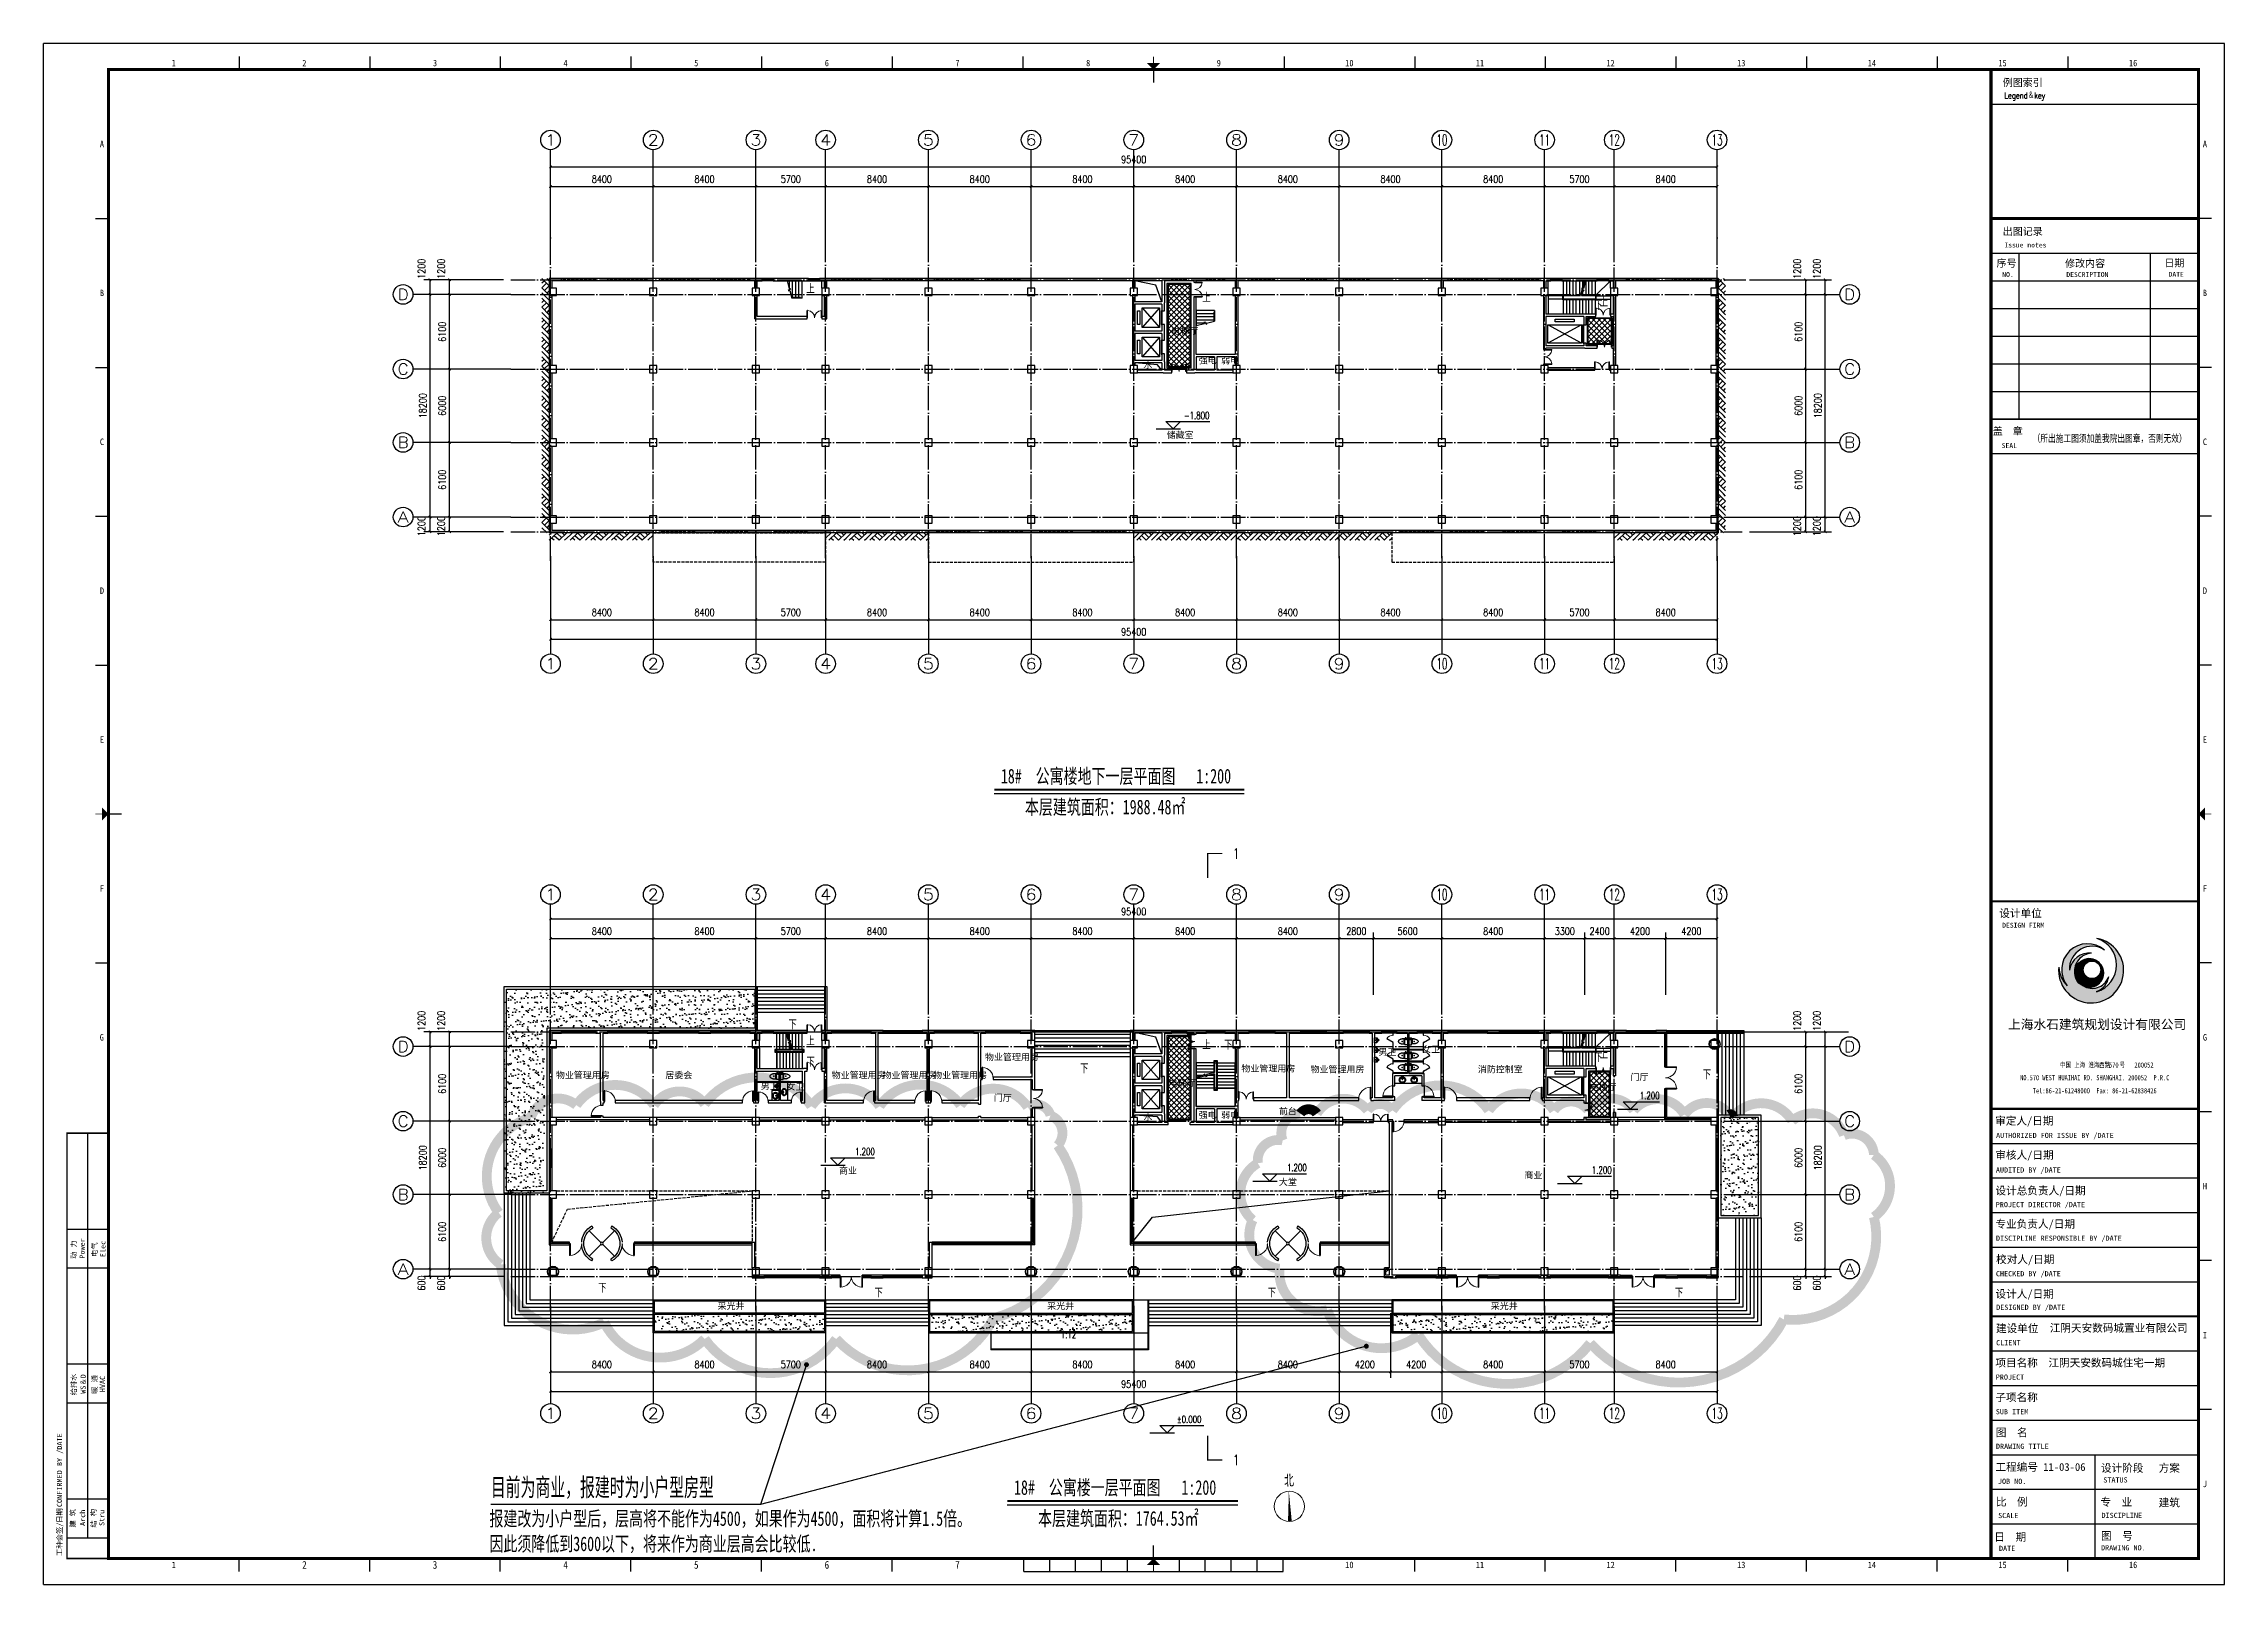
# Model space of a CAD drawing. Extents: x 122060 to 300410, y -425997 to -174060.
# Drawn here: x 122060 to 300410, y -300029 to -174060 of the extents above; entities that cross this region are included whole.
import ezdxf
from ezdxf.enums import TextEntityAlignment as Align

# ---------------------------------------------------------------- set-up
doc = ezdxf.new("R2010")
doc.units = 0
doc.header["$LTSCALE"] = 1000
doc.header["$MEASUREMENT"] = 0
doc.linetypes.add('DASH', pattern=[0.35, 0.25, -0.1])
doc.linetypes.add('DOTE', pattern=[2.42, 2, -0.2, 0.02, -0.2])
doc.layers.get('0').update_dxf_attribs({"linetype": 'CONTINUOUS'})
doc.layers.get('Defpoints').update_dxf_attribs({"linetype": 'CONTINUOUS'})
for name, color, linetype in [('AXIS', 3, 'CONTINUOUS'), ('AXIS_TEXT', 7, 'CONTINUOUS'), ('BALCONY', 6, 'CONTINUOUS'), ('DIM_ELEV', 3, 'CONTINUOUS'), ('DIM_LEAD', 3, 'CONTINUOUS'), ('DIM_SYMB', 3, 'CONTINUOUS'), ('DOTE', 1, 'CONTINUOUS'), ('FACE', 2, 'CONTINUOUS'), ('STAIR', 2, 'CONTINUOUS'), ('WALL', 255, 'CONTINUOUS'), ('WINDOW', 4, 'CONTINUOUS'), ('WR-COLUMN', 255, 'CONTINUOUS'), ('WR-EQPM-TOLT', 70, 'CONTINUOUS'), ('WR-WALL', 255, 'CONTINUOUS'), ('厨卫', 8, 'CONTINUOUS'), ('图框', 255, 'CONTINUOUS'), ('平面填充', 251, 'CONTINUOUS'), ('平面看线', 8, 'CONTINUOUS'), ('石材', 41, 'CONTINUOUS')]:
    doc.layers.add(name, color=color, linetype=linetype)
doc.layers.add('PUB_TEXT', color=7, linetype='CONTINUOUS', lineweight=0)
doc.styles.add('_TCH_AXIS', font='COMPLEX', dxfattribs={"bigfont": 'GBCBIG'})
doc.styles.add('_TCH_DIM', font='SIMPLEX', dxfattribs={"bigfont": 'GBCBIG'})
doc.styles.add('_TCH_LABEL', font='COMPLEX', dxfattribs={"bigfont": 'GBCBIG'})
doc.styles.add('COMPLEX', font='COMPLEX')
doc.styles.add('dim_font', font='SIMPLEX.shx', dxfattribs={"width": 0.8})
doc.styles.add('SHEET1', font='romanc.shx', dxfattribs={"width": 0.65, "bigfont": 'tssdchn.shx'})
doc.styles.add('TKZ1', font='SIMHEI.TTF', dxfattribs={"width": 0.7})
doc.styles.add('图签栏', font='SimSun.ttf')
doc.styles.add('宋体', font='SimSun.ttf')
doc.styles.add('长仿宋', font='SimSun.ttf', dxfattribs={"width": 0.7, "height": 5})
doc.dimstyles.new('DIMN200', dxfattribs={"dimscale": 2, "dimtxt": 300, "dimasz": 100, "dimexe": 250, "dimexo": 300, "dimgap": 150, "dimtad": 1, "dimdec": 0, "dimzin": 0, "dimdsep": 46, "dimtxsty": 'dim_font', "dimblk": 'ARCHTICK', "dimcen": 0.09, "dimclrt": 7, "dimazin": 2, "dimtfac": 1, "dimtdec": 0, "dimtix": 1, "dimtmove": 2, "dimatfit": 3, "dimfxl": 0, "dimtolj": 1, "dimtzin": 0, "dimarcsym": 0})
pattern_1 = [(45, (-293122.33, 6e-11), (-224.5064, 224.5064), []), (135, (-293122.33, 6e-11), (-224.5064, -224.5064), [])]
pattern_2 = [(37.5, (-293122.33, 5159.76), (-25.19734, 770.7295), [0, -608, 0, -680, 0, -650]), (7.5, (-293122.3, 5159.8), (707.9107, 1128.8584), [0, -328, 0, -548, 0, -210]), (327.5, (-293614.3, 5159.76), (1245.65674, 2.2636), [0, -200, 0, -720, 0, -940]), (317.5, (-293614.3, 5159.8), (1202.4506, 351.0702), [0, -100, 0, -472, 0, -540])]

msp = doc.modelspace()

# ---------------------------------------------------------------- texts
at = {"layer": 'PUB_TEXT'}
for s, height, style, p in [('上', 675.2, '_TCH_DIM', (184438.1, -194484.8)), ('上', 675.2, '_TCH_DIM', (216827.1, -195194.1)), ('下', 675.2, '_TCH_DIM', (248875.6, -195829)), ('上', 675.2, '_TCH_DIM', (249337.5, -195563.4)), ('电梯厅', 525, '宋体', (214285.9, -197815.7)), ('强电', 525, '宋体', (216526.4, -200215.7)), ('弱电', 525, '宋体', (218355.8, -200215.7)), ('水', 525, '宋体', (212006.6, -200594.3)), ('储藏室', 525, '宋体', (213905.9, -206316.4)), ('下', 675.2, '_TCH_DIM', (182975.7, -254627.9)), ('上', 675.2, '_TCH_DIM', (184438.1, -255976.9)), ('物业管理用房', 525, '宋体', (199045.7, -257176.6)), ('上', 675.2, '_TCH_DIM', (216827.1, -256288.9)), ('下', 675.2, '_TCH_DIM', (218605.7, -256288.9)), ('男卫', 525, '宋体', (231226.2, -256759.5)), ('女卫', 525, '宋体', (234800.3, -256539.2)), ('下', 675.2, '_TCH_DIM', (248875.6, -257321.1)), ('上', 675.2, '_TCH_DIM', (249337.5, -257055.6)), ('物业管理用房', 525, '宋体', (163957.8, -258653.5)), ('居委会', 525, '宋体', (172910, -258653.5)), ('下', 675.2, '_TCH_DIM', (184457.4, -257681.9)), ('物业管理用房', 525, '宋体', (186508.6, -258653.5)), ('物业管理用房', 525, '宋体', (190668.2, -258653.5)), ('物业管理用房', 525, '宋体', (194806.2, -258653.5)), ('下', 675.2, '_TCH_DIM', (206825.7, -258227.9)), ('物业管理用房', 525, '宋体', (220016.6, -258112.3)), ('物业管理用房', 525, '宋体', (225675, -258176.7)), ('消防控制室', 525, '宋体', (239354.1, -258176.7)), ('门厅', 525, '宋体', (251838.5, -258811.2)), ('下', 675.2, '_TCH_DIM', (257752.2, -258721.7)), ('男卫', 525, '宋体', (180708.4, -259540.3)), ('女卫', 525, '宋体', (182816, -259596.4)), ('门厅', 525, '宋体', (199762.6, -260503.9)), ('电梯厅', 525, '宋体', (214070.2, -259307.8)), ('电梯厅', 525, '宋体', (248487.3, -259626.9)), ('水', 525, '宋体', (212006.6, -262086.4)), ('强电', 525, '宋体', (216526.4, -261907.9)), ('弱电', 525, '宋体', (218355.8, -261907.9)), ('前台', 525, '宋体', (223083.3, -261607.8)), ('商业', 525, '宋体', (187107.7, -266466.9)), ('大堂', 525, '宋体', (223083.3, -267396.1)), ('商业', 525, '宋体', (243166, -266829.4)), ('下', 675.2, '_TCH_DIM', (167425.7, -276164.9)), ('下', 675.2, '_TCH_DIM', (190025.7, -276556.9)), ('下', 675.2, '_TCH_DIM', (222175.7, -276556.9)), ('下', 675.2, '_TCH_DIM', (255475.7, -276556.9)), ('采光井', 525, '宋体', (177179.7, -277533.6)), ('采光井', 525, '宋体', (204132, -277533.6)), ('采光井', 525, '宋体', (240409.6, -277533.6)), ('目前为商业，报建时为小户型房型', 1687.943, '_TCH_DIM', (158636.4, -292990))]:
    msp.add_text(s, height=height, dxfattribs=dict(at, style=style)).set_placement(p)
for s, height, style, width, p in [('-1.800', 595, '_TCH_DIM', 0.705882, (215315.7, -204762.1)), ('18#  公寓楼地下一层平面图   1:200', 1196.203, '长仿宋', 0.7, (200347.7, -234543.9)), ('本层建筑面积：1988.48㎡', 1196.203, '长仿宋', 0.7, (202315.6, -237070)), ('1', 850, '_TCH_LABEL', 0.705882, (219331.3, -240702.3)), ('1.200', 595, '_TCH_DIM', 0.705882, (252600.8, -260366.8)), ('1.200', 595, '_TCH_DIM', 0.705882, (188422.7, -264944.6)), ('1.200', 595, '_TCH_DIM', 0.705882, (223743.7, -266254.2)), ('1.200', 595, '_TCH_DIM', 0.705882, (248680.3, -266453.2)), ('1:12', 595, '_TCH_DIM', 0.705882, (205255.4, -279895.8)), ('%%P0.000', 595, '_TCH_DIM', 0.705882, (214738.1, -286834.7)), ('1', 850, '_TCH_LABEL', 0.705882, (219331.3, -290287.1)), ('18#  公寓楼一层平面图   1:200', 1196.203, '长仿宋', 0.7, (201421.4, -292704.6)), ('本层建筑面积：1764.53㎡', 1196.203, '长仿宋', 0.7, (203389.3, -295230.7))]:
    msp.add_text(s, height=height, dxfattribs=dict(at, style=style, width=width)).set_placement(p)
at = {"layer": 'PUB_TEXT', "style": '_TCH_DIM'}
msp.add_text('北', height=989.6, rotation=1.99576, dxfattribs=at).set_placement((223534.8, -292055.1))
at = {"layer": 'PUB_TEXT', "color": 1, "style": '长仿宋', "width": 0.7}
for s, p in [('报建改为小户型后，层高将不能作为4500，如果作为4500，面积将计算1.5倍。', (158519.4, -295247.3)), ('因此须降低到3600以下，将来作为商业层高会比较低.', (158519.4, -297308))]:
    msp.add_text(s, height=1196.203, dxfattribs=at).set_placement(p)

# ---------------------------------------------------------------- blocks, each defined once
blk = doc.blocks.new('A$C790473E3')
at = {"layer": 'FACE'}
blk.add_hatch(color=256, dxfattribs=at).paths.add_polyline_path([(12277, 22805, -0.43582423), (25158, 38243, 0.40349822), (8203, 25238, -0.61544517), (35207, 40694, 0.91316991), (6565, 13084, -0.18593916), (0, 27582, 2.29498981), (29364, 49669, -0.74337417), (29147, 8589, 0.27041132), (38508, 20344, -0.44566281), (20141, 12365, -0.32623171)])
h = blk.add_hatch(dxfattribs=at)
h.set_pattern_fill('ANSI31', color=256, scale=6118.035339, style=0)
h.set_pattern_definition([(45, (-835537.9, 198731.2), (-540.76303, 540.76303), [])])
h.paths.add_polyline_path([(34441, 22970, 1.00745479), (12277, 22805, 0.99260037)])
h.paths.add_polyline_path([(18828, 25457, -1), (32328, 25457, -1)], flags=16)
blk.add_circle((23359, 22970), 11082, dxfattribs=at)
at = {"layer": 'FACE', "color": 2}
blk.add_circle((25578, 25457), 6750, dxfattribs=at)
for centre, radius, start, end in [((24948, 24977), 25084, 174.038692, 79.861542), ((22142, 25587), 19974, 49.145957, 218.751509), ((25605, 26152), 17427, 56.564441, 183.004516), ((23426, 22946), 15395, 83.539592, 171.435544), ((25891, 24539), 13724, 93.061268, 187.256224), ((23359, 22970), 11082, 253.122954, 180.85108), ((23075, 29161), 21450, 286.445455, 72.950093), ((22101, 28855), 22137, 183.29715, 225.430105), ((25737, 24611), 13464, 245.440082, 341.523102), ((23754, 22488), 14908, 291.206809, 351.732962)]:
    blk.add_arc(centre, radius, start, end, dxfattribs=at)
blk = doc.blocks.new('图框2')
at = {"layer": '图框', "color": 0}
for p, q in [((84100, 59400), (0, 59400)), ((0, 0), (0, 59400)), ((7538, 58900), (7538, 58400)), ((12575, 58900), (12575, 58400)), ((17612, 58900), (17612, 58400)), ((22650, 58900), (22650, 58400)), ((27688, 58900), (27688, 58400)), ((32725, 58900), (32725, 58400)), ((37762, 58900), (37762, 58400)), ((47838, 58900), (47838, 58400)), ((52875, 58900), (52875, 58400)), ((57912, 58900), (57912, 58400)), ((62950, 58900), (62950, 58400)), ((67988, 58900), (67988, 58400)), ((73025, 58900), (73025, 58400)), ((78062, 58900), (78062, 58400)), ((84100, 0), (84100, 59400)), ((42800, 58400), (42800, 57900)), ((75100, 57067), (83100, 57067)), ((2000, 52660), (2500, 52660)), ((75100, 52660), (83100, 52660)), ((83600, 52660), (83100, 52660)), ((75100, 51327), (83100, 51327)), ((76167, 51327), (76167, 44927)), ((81233, 51327), (81233, 44927)), ((75100, 50260), (83100, 50260)), ((75100, 49193), (83100, 49193)), ((75100, 48127), (83100, 48127)), ((2000, 46920), (2500, 46920)), ((75100, 47060), (83100, 47060)), ((83600, 46920), (83100, 46920)), ((75100, 45993), (83100, 45993)), ((75100, 44927), (83100, 44927)), ((75100, 43593), (83100, 43593)), ((75100, 43593), (83100, 43593)), ((2000, 41180), (2500, 41180)), ((83600, 41180), (83100, 41180)), ((2000, 35440), (2500, 35440)), ((83600, 35440), (83100, 35440)), ((2500, 29700), (3000, 29700)), ((2000, 23960), (2500, 23960)), ((83600, 23960), (83100, 23960)), ((83600, 18220), (83100, 18220)), ((900, 17400), (2500, 17400)), ((900, 17400), (2500, 17400)), ((1700, 1800), (1700, 17400)), ((75100, 17000), (83100, 17000)), ((75100, 15667), (83100, 15667)), ((75100, 14333), (83100, 14333)), ((900, 13700), (2500, 13700)), ((75100, 13000), (83100, 13000)), ((900, 12200), (2500, 12200)), ((83600, 12480), (83100, 12480)), ((75100, 11667), (83100, 11667)), ((900, 8500), (2500, 8500)), ((75100, 9000), (83100, 9000)), ((75100, 7667), (83100, 7667)), ((900, 7000), (2500, 7000)), ((83600, 6740), (83100, 6740)), ((75100, 6333), (83100, 6333)), ((75100, 5000), (83100, 5000)), ((79100, 5000), (79100, 1000)), ((75100, 3667), (83100, 3667)), ((900, 3300), (2500, 3300)), ((900, 1800), (2500, 1800)), ((75100, 2333), (83100, 2333)), ((7538, 500), (7538, 1000)), ((12575, 500), (12575, 1000)), ((17612, 500), (17612, 1000)), ((22650, 500), (22650, 1000)), ((27688, 500), (27688, 1000)), ((32725, 500), (32725, 1000)), ((37800, 500), (37800, 1000)), ((38800, 500), (38800, 1000)), ((39800, 500), (39800, 1000)), ((40800, 500), (40800, 1000)), ((41800, 500), (41800, 1000)), ((42800, 1000), (42800, 1500)), ((43800, 500), (43800, 1000)), ((44800, 500), (44800, 1000)), ((45800, 500), (45800, 1000)), ((46800, 500), (46800, 1000)), ((47800, 500), (47800, 1000)), ((52875, 500), (52875, 1000)), ((57912, 500), (57912, 1000)), ((62950, 500), (62950, 1000)), ((67988, 500), (67988, 1000)), ((73025, 500), (73025, 1000)), ((78062, 500), (78062, 1000)), ((0, 0), (84100, 0)), ((37800, 500), (47800, 500))]:
    blk.add_line(p, q, dxfattribs=at)
for points, const_width in [([(42800, 58650), (42800, 58900)], 30), ([(75100, 58400), (75100, 1000)], 120), ([(75100, 52660), (83100, 52660)], 120), ([(75100, 44927), (83100, 44927)], 66.7), ([(2250, 29700), (2000, 29700)], 30), ([(83350, 29700), (83600, 29700)], 30), ([(75100, 26333), (83100, 26333)], 66.7), ([(75100, 26333), (83100, 26333)], 60), ([(75100, 18333), (83100, 18333)], 80), ([(75100, 18333), (83100, 18333)], 66.7), ([(2500, 1000), (900, 1000), (900, 17400), (2500, 17400)], 60), ([(75100, 10333), (83100, 10333)], 80), ([(42800, 750), (42800, 500)], 30)]:
    blk.add_lwpolyline(points, dxfattribs=dict(at, const_width=const_width))
at = {"layer": '图框', "color": 0, "const_width": 120}
blk.add_lwpolyline([(83100, 58400), (2500, 58400), (2500, 1000), (83100, 1000)], close=True, dxfattribs=at)
at = {"layer": '图框', "color": 0}
for points in [[(42550, 58650), (43050, 58650), (42800, 58400)], [(2250, 29450), (2250, 29950), (2500, 29700)], [(83350, 29450), (83350, 29950), (83100, 29700)], [(42550, 750), (43050, 750), (42800, 1000)]]:
    blk.add_solid(points, dxfattribs=at)
at = {"layer": '图框', "color": 0, "linetype": 'ByBlock', "xscale": 0.04999999701976776, "yscale": 0.05000000447034836, "zscale": 0.05}
blk.add_blockref('A$C790473E3', (77715, 22421), dxfattribs=at)
at = {"layer": '图框', "color": 0, "style": 'TKZ1'}
for s, height, width, p in [('1', 250, 0.85, (5019, 58650)), ('2', 250, 0.85, (10056, 58650)), ('3', 250, 0.85, (15094, 58650)), ('4', 250, 0.85, (20131, 58650)), ('5', 250, 0.85, (25169, 58650)), ('6', 250, 0.85, (30206, 58650)), ('7', 250, 0.85, (35244, 58650)), ('8', 250, 0.85, (40281, 58650)), ('9', 250, 0.85, (45319, 58650)), ('10', 250, 0.85, (50356, 58650)), ('11', 250, 0.85, (55394, 58650)), ('12', 250, 0.85, (60431, 58650)), ('13', 250, 0.85, (65469, 58650)), ('14', 250, 0.85, (70506, 58650)), ('15', 250, 0.85, (75544, 58650)), ('16', 250, 0.85, (80581, 58650)), ('A', 250, 0.85, (2250, 55530)), ('A', 250, 0.85, (83350, 55530)), ('B', 250, 0.85, (2250, 49790)), ('B', 250, 0.85, (83350, 49790)), ('C', 250, 0.85, (2250, 44050)), ('C', 250, 0.85, (83350, 44050)), ('D', 250, 0.85, (2250, 38310)), ('D', 250, 0.85, (83350, 38310)), ('E', 250, 0.85, (2250, 32570)), ('E', 250, 0.85, (83350, 32570)), ('F', 250, 0.85, (2250, 26830)), ('F', 250, 0.85, (83350, 26830)), ('G', 250, 0.85, (2244, 21090)), ('G', 250, 0.85, (83350, 21090)), ('NO.570 WEST HUAIHAI RD. SHANGHAI. 200052  P.R.C', 200, 0.75, (79100, 19533)), ('中国 上海 淮海西路   号    ', 200, 0.75, (79264, 20033)), ('570     200052 ', 200, 0.75, (80571, 20021)), ('Tel:86-21-61248000  Fax: 86-21-62838426', 200, 0.75, (79100, 19033)), ('H', 250, 0.85, (83350, 15350)), ('I', 250, 0.85, (83350, 9610)), ('J', 250, 0.85, (83350, 3870)), ('1', 250, 0.85, (5019, 750)), ('2', 300, 0.85, (10056, 750)), ('3', 300, 0.85, (15094, 750)), ('4', 300, 0.85, (20131, 750)), ('5', 300, 0.85, (25169, 750)), ('6', 300, 0.85, (30206, 750)), ('7', 300, 0.85, (35244, 750)), ('10', 250, 0.85, (50356, 750)), ('11', 250, 0.85, (55394, 750)), ('12', 250, 0.85, (60431, 750)), ('13', 250, 0.85, (65469, 750)), ('14', 250, 0.85, (70506, 750)), ('15', 250, 0.85, (75544, 750)), ('16', 250, 0.85, (80581, 750))]:
    blk.add_text(s, height=height, dxfattribs=dict(at, width=width)).set_placement(p, align=Align.MIDDLE)
at = {"layer": '图框', "color": 0, "style": '图签栏'}
for s, height, p in [('例图索引', 282.8, (75551, 57759)), ('出图记录', 282.8, (75551, 52019)), ('Issue notes', 188.55, (75615, 51542)), ('序号', 282.8, (75315, 50792)), ('NO.', 188.6, (75534, 50402)), ('修改内容', 282.8, (77955, 50787)), ('DESCRIPTION', 188.55, (78005, 50402)), ('日期', 282.8, (81788, 50803)), ('DATE', 188.6, (81948, 50413)), ('盖  章', 282.8, (75167, 44324)), ('SEAL', 188.6, (75511, 43809)), ('DESIGN FIRM', 188.55, (75529, 25318)), ('审定人/日期', 300, (75260, 17722)), ('AUTHORIZED FOR ISSUE BY /DATE', 200, (75295, 17208)), ('AUDITED BY /DATE', 200, (75288, 15876)), ('审核人/日期', 300, (75266, 16402)), ('设计总负责人/日期', 300, (75272, 15030)), ('PROJECT DIRECTOR /DATE', 200, (75284, 14542)), ('专业负责人/日期', 300, (75272, 13744)), ('DISCIPLINE RESPONSIBLE BY /DATE', 200, (75292, 13246)), ('校对人/日期', 300, (75296, 12378)), ('CHECKED BY /DATE', 200, (75290, 11877)), ('设计人/日期', 300, (75274, 11045)), ('DESIGNED BY /DATE', 200, (75301, 10583)), ('建设单位', 300, (75293, 9720)), ('CLIENT', 200, (75297, 9217)), ('江阴天安数码城置业有限公司', 300, (77365, 9735)), ('项目名称  江阴天安数码城住宅一期', 300, (75269, 8393)), ('PROJECT', 200, (75285, 7890)), ('子项名称  ', 300, (75269, 7060)), ('SUB ITEM', 200, (75285, 6557)), ('图  名', 300, (75285, 5706)), ('DRAWING TITLE', 200, (75291, 5224)), ('工程编号 11-03-06', 300, (75271, 4374)), ('设计阶段', 300, (79340, 4335)), ('方案', 300, (81566, 4335)), ('比  例', 300, (75290, 3030)), ('JOB NO.', 200, (75369, 3875)), ('专  业', 300, (79318, 3025)), ('STATUS', 200, (79430, 3927)), ('SCALE', 200, (75375, 2555)), ('DISCIPLINE', 200, (79361, 2559)), ('建筑', 300, (81566, 3001)), ('日  期', 300, (75226, 1677)), ('图  号', 300, (79342, 1717)), ('DATE', 200, (75408, 1290)), ('DRAWING NO.', 200, (79344, 1311))]:
    blk.add_text(s, height=height, dxfattribs=at).set_placement(p)
at = {"layer": '图框', "color": 0}
for s, height, style, width, p in [('Legend＆key', 240, 'SHEET1', 0.8, (75615, 57282)), ('（所出施工图须加盖我院出图章，否则无效）', 282.83, '图签栏', 0.75, (76705, 44040))]:
    blk.add_text(s, height=height, dxfattribs=dict(at, style=style, width=width)).set_placement(p)
for s, height, style, p in [('设计单位', 300, '图签栏', (76241, 25883)), ('上海水石建筑规划设计有限公司', 360, 'TKZ1', (79192, 21597))]:
    blk.add_text(s, height=height, dxfattribs=dict(at, style=style)).set_placement(p, align=Align.MIDDLE)
at = {"layer": '图框', "color": 0, "style": '图签栏'}
for s, p in [('动 力', (1156, 12907)), ('电气', (1956, 12907)), ('给排水', (1156, 7707)), ('暖 通', (1956, 7707)), ('建 筑', (1116, 2550)), ('结 构', (1916, 2550))]:
    blk.add_text(s, height=200, rotation=90, dxfattribs=at).set_placement(p, align=Align.MIDDLE)
for s, height, p in [('Power', 200, (1588, 12561)), ('Elec', 200, (2385, 12619)), ('WS＆D', 200, (1623, 7351)), ('HVAC', 200, (2368, 7411)), ('CONFIRMED BY /DATE', 202.02, (712, 2979)), ('日期', 202, (713, 2372)), ('Arch', 200, (1602, 2253)), ('Stru', 200, (2344, 2253)), ('工种会签/', 202, (714, 1094))]:
    blk.add_text(s, height=height, rotation=90, dxfattribs=at).set_placement(p)
blk = doc.blocks.new('_ArchTick')
at = {"color": 0, "linetype": 'ByBlock', "const_width": 0.4}
blk.add_lwpolyline([(-0.5, -0.5), (0.5, 0.5)], dxfattribs=at)
blk = doc.blocks.new('*D159')
at = {"layer": 'AXIS', "color": 0, "lineweight": -2}
for p, q in [((261567, -212765), (266667, -212765)), ((261567, -213965), (266667, -213965)), ((266167, -213965), (266167, -212765))]:
    blk.add_line(p, q, dxfattribs=at)
at = {"layer": 'Defpoints', "color": 0}
for p in [(260967, -212765), (260967, -213965), (266167, -212765)]:
    blk.add_point(p, dxfattribs=at)
at = {"layer": 'AXIS', "color": 0, "lineweight": -2, "xscale": 200, "yscale": 200, "zscale": 200}
for p, rotation in [((266167, -212765), 90), ((266167, -213965), 270)]:
    blk.add_blockref('_ArchTick', p, dxfattribs=dict(at, rotation=rotation))
at = {"layer": 'AXIS', "color": 7, "insert": (265477, -213505), "char_height": 600, "attachment_point": 5, "rotation": 90, "style": 'dim_font'}
blk.add_mtext('\\A1;1200', dxfattribs=at)
blk = doc.blocks.new('*D160')
at = {"layer": 'AXIS', "color": 0, "lineweight": -2}
for p, q in [((261567, -206665), (266667, -206665)), ((266167, -212765), (266167, -206665)), ((261567, -212765), (266667, -212765))]:
    blk.add_line(p, q, dxfattribs=at)
at = {"layer": 'Defpoints', "color": 0}
for p in [(260967, -206665), (266167, -206665), (260967, -212765)]:
    blk.add_point(p, dxfattribs=at)
at = {"layer": 'AXIS', "color": 0, "lineweight": -2, "xscale": 200, "yscale": 200, "zscale": 200}
for p, rotation in [((266167, -206665), 90), ((266167, -212765), 270)]:
    blk.add_blockref('_ArchTick', p, dxfattribs=dict(at, rotation=rotation))
at = {"layer": 'AXIS', "color": 7, "insert": (265567, -209715), "char_height": 600, "attachment_point": 5, "rotation": 90, "style": 'dim_font'}
blk.add_mtext('\\A1;6100', dxfattribs=at)
blk = doc.blocks.new('*D161')
at = {"layer": 'AXIS', "color": 0, "lineweight": -2}
for p, q in [((261567, -200665), (266667, -200665)), ((266167, -206665), (266167, -200665)), ((261567, -206665), (266667, -206665))]:
    blk.add_line(p, q, dxfattribs=at)
at = {"layer": 'Defpoints', "color": 0}
for p in [(260967, -200665), (266167, -200665), (260967, -206665)]:
    blk.add_point(p, dxfattribs=at)
at = {"layer": 'AXIS', "color": 0, "lineweight": -2, "xscale": 200, "yscale": 200, "zscale": 200}
for p, rotation in [((266167, -200665), 90), ((266167, -206665), 270)]:
    blk.add_blockref('_ArchTick', p, dxfattribs=dict(at, rotation=rotation))
at = {"layer": 'AXIS', "color": 7, "insert": (265567, -203665), "char_height": 600, "attachment_point": 5, "rotation": 90, "style": 'dim_font'}
blk.add_mtext('\\A1;6000', dxfattribs=at)
blk = doc.blocks.new('*D162')
at = {"layer": 'AXIS', "color": 0, "lineweight": -2}
for p, q in [((261567, -194565), (266667, -194565)), ((266167, -200665), (266167, -194565)), ((261567, -200665), (266667, -200665))]:
    blk.add_line(p, q, dxfattribs=at)
at = {"layer": 'Defpoints', "color": 0}
for p in [(260967, -194565), (266167, -194565), (260967, -200665)]:
    blk.add_point(p, dxfattribs=at)
at = {"layer": 'AXIS', "color": 0, "lineweight": -2, "xscale": 200, "yscale": 200, "zscale": 200}
for p, rotation in [((266167, -194565), 90), ((266167, -200665), 270)]:
    blk.add_blockref('_ArchTick', p, dxfattribs=dict(at, rotation=rotation))
at = {"layer": 'AXIS', "color": 7, "insert": (265567, -197615), "char_height": 600, "attachment_point": 5, "rotation": 90, "style": 'dim_font'}
blk.add_mtext('\\A1;6100', dxfattribs=at)
blk = doc.blocks.new('*D163')
at = {"layer": 'AXIS', "color": 0, "lineweight": -2}
for p, q in [((261567, -193365), (266667, -193365)), ((266167, -194565), (266167, -193365)), ((261567, -194565), (266667, -194565))]:
    blk.add_line(p, q, dxfattribs=at)
at = {"layer": 'Defpoints', "color": 0}
for p in [(260967, -193365), (266167, -193365), (260967, -194565)]:
    blk.add_point(p, dxfattribs=at)
at = {"layer": 'AXIS', "color": 0, "lineweight": -2, "xscale": 200, "yscale": 200, "zscale": 200}
for p, rotation in [((266167, -193365), 90), ((266167, -194565), 270)]:
    blk.add_blockref('_ArchTick', p, dxfattribs=dict(at, rotation=rotation))
at = {"layer": 'AXIS', "color": 7, "insert": (265477, -192465), "char_height": 600, "attachment_point": 5, "rotation": 90, "style": 'dim_font'}
blk.add_mtext('\\A1;1200', dxfattribs=at)
blk = doc.blocks.new('*D164')
at = {"layer": 'AXIS', "color": 0, "lineweight": -2}
for p, q in [((261567, -212765), (268267, -212765)), ((261567, -213965), (268267, -213965)), ((267767, -213965), (267767, -212765))]:
    blk.add_line(p, q, dxfattribs=at)
at = {"layer": 'Defpoints', "color": 0}
for p in [(260967, -212765), (260967, -213965), (267767, -212765)]:
    blk.add_point(p, dxfattribs=at)
at = {"layer": 'AXIS', "color": 0, "lineweight": -2, "xscale": 200, "yscale": 200, "zscale": 200}
for p, rotation in [((267767, -212765), 90), ((267767, -213965), 270)]:
    blk.add_blockref('_ArchTick', p, dxfattribs=dict(at, rotation=rotation))
at = {"layer": 'AXIS', "color": 7, "insert": (267077, -213505), "char_height": 600, "attachment_point": 5, "rotation": 90, "style": 'dim_font'}
blk.add_mtext('\\A1;1200', dxfattribs=at)
blk = doc.blocks.new('*D165')
at = {"layer": 'AXIS', "color": 0, "lineweight": -2}
for p, q in [((261567, -194565), (268267, -194565)), ((267767, -212765), (267767, -194565)), ((261567, -212765), (268267, -212765))]:
    blk.add_line(p, q, dxfattribs=at)
at = {"layer": 'Defpoints', "color": 0}
for p in [(260967, -194565), (267767, -194565), (260967, -212765)]:
    blk.add_point(p, dxfattribs=at)
at = {"layer": 'AXIS', "color": 0, "lineweight": -2, "xscale": 200, "yscale": 200, "zscale": 200}
for p, rotation in [((267767, -194565), 90), ((267767, -212765), 270)]:
    blk.add_blockref('_ArchTick', p, dxfattribs=dict(at, rotation=rotation))
at = {"layer": 'AXIS', "color": 7, "insert": (267167, -203665), "char_height": 600, "attachment_point": 5, "rotation": 90, "style": 'dim_font'}
blk.add_mtext('\\A1;18200', dxfattribs=at)
blk = doc.blocks.new('*D166')
at = {"layer": 'AXIS', "color": 0, "lineweight": -2}
for p, q in [((261567, -193365), (268267, -193365)), ((267767, -194565), (267767, -193365)), ((261567, -194565), (268267, -194565))]:
    blk.add_line(p, q, dxfattribs=at)
at = {"layer": 'Defpoints', "color": 0}
for p in [(260967, -193365), (267767, -193365), (260967, -194565)]:
    blk.add_point(p, dxfattribs=at)
at = {"layer": 'AXIS', "color": 0, "lineweight": -2, "xscale": 200, "yscale": 200, "zscale": 200}
for p, rotation in [((267767, -193365), 90), ((267767, -194565), 270)]:
    blk.add_blockref('_ArchTick', p, dxfattribs=dict(at, rotation=rotation))
at = {"layer": 'AXIS', "color": 7, "insert": (267077, -192465), "char_height": 600, "attachment_point": 5, "rotation": 90, "style": 'dim_font'}
blk.add_mtext('\\A1;1200', dxfattribs=at)
blk = doc.blocks.new('*D167')
at = {"layer": 'AXIS', "color": 0, "lineweight": -2}
for p, q in [((159661, -212765), (154761, -212765)), ((159661, -213965), (154761, -213965)), ((155261, -213965), (155261, -212765))]:
    blk.add_line(p, q, dxfattribs=at)
at = {"layer": 'Defpoints', "color": 0}
for p in [(155261, -212765), (160261, -212765), (160261, -213965)]:
    blk.add_point(p, dxfattribs=at)
at = {"layer": 'AXIS', "color": 0, "lineweight": -2, "xscale": 200, "yscale": 200, "zscale": 200}
for p, rotation in [((155261, -212765), 90), ((155261, -213965), 270)]:
    blk.add_blockref('_ArchTick', p, dxfattribs=dict(at, rotation=rotation))
at = {"layer": 'AXIS', "color": 7, "insert": (154571, -213505), "char_height": 600, "attachment_point": 5, "rotation": 90, "style": 'dim_font'}
blk.add_mtext('\\A1;1200', dxfattribs=at)
blk = doc.blocks.new('*D168')
at = {"layer": 'AXIS', "color": 0, "lineweight": -2}
for p, q in [((159661, -206665), (154761, -206665)), ((155261, -212765), (155261, -206665)), ((159661, -212765), (154761, -212765))]:
    blk.add_line(p, q, dxfattribs=at)
at = {"layer": 'Defpoints', "color": 0}
for p in [(155261, -206665), (160261, -206665), (160261, -212765)]:
    blk.add_point(p, dxfattribs=at)
at = {"layer": 'AXIS', "color": 0, "lineweight": -2, "xscale": 200, "yscale": 200, "zscale": 200}
for p, rotation in [((155261, -206665), 90), ((155261, -212765), 270)]:
    blk.add_blockref('_ArchTick', p, dxfattribs=dict(at, rotation=rotation))
at = {"layer": 'AXIS', "color": 7, "insert": (154661, -209715), "char_height": 600, "attachment_point": 5, "rotation": 90, "style": 'dim_font'}
blk.add_mtext('\\A1;6100', dxfattribs=at)
blk = doc.blocks.new('*D169')
at = {"layer": 'AXIS', "color": 0, "lineweight": -2}
for p, q in [((159661, -200665), (154761, -200665)), ((155261, -206665), (155261, -200665)), ((159661, -206665), (154761, -206665))]:
    blk.add_line(p, q, dxfattribs=at)
at = {"layer": 'Defpoints', "color": 0}
for p in [(155261, -200665), (160261, -200665), (160261, -206665)]:
    blk.add_point(p, dxfattribs=at)
at = {"layer": 'AXIS', "color": 0, "lineweight": -2, "xscale": 200, "yscale": 200, "zscale": 200}
for p, rotation in [((155261, -200665), 90), ((155261, -206665), 270)]:
    blk.add_blockref('_ArchTick', p, dxfattribs=dict(at, rotation=rotation))
at = {"layer": 'AXIS', "color": 7, "insert": (154661, -203665), "char_height": 600, "attachment_point": 5, "rotation": 90, "style": 'dim_font'}
blk.add_mtext('\\A1;6000', dxfattribs=at)
blk = doc.blocks.new('*D170')
at = {"layer": 'AXIS', "color": 0, "lineweight": -2}
for p, q in [((159661, -194565), (154761, -194565)), ((155261, -200665), (155261, -194565)), ((159661, -200665), (154761, -200665))]:
    blk.add_line(p, q, dxfattribs=at)
at = {"layer": 'Defpoints', "color": 0}
for p in [(155261, -194565), (160261, -194565), (160261, -200665)]:
    blk.add_point(p, dxfattribs=at)
at = {"layer": 'AXIS', "color": 0, "lineweight": -2, "xscale": 200, "yscale": 200, "zscale": 200}
for p, rotation in [((155261, -194565), 90), ((155261, -200665), 270)]:
    blk.add_blockref('_ArchTick', p, dxfattribs=dict(at, rotation=rotation))
at = {"layer": 'AXIS', "color": 7, "insert": (154661, -197615), "char_height": 600, "attachment_point": 5, "rotation": 90, "style": 'dim_font'}
blk.add_mtext('\\A1;6100', dxfattribs=at)
blk = doc.blocks.new('*D171')
at = {"layer": 'AXIS', "color": 0, "lineweight": -2}
for p, q in [((159661, -193365), (154761, -193365)), ((155261, -194565), (155261, -193365)), ((159661, -194565), (154761, -194565))]:
    blk.add_line(p, q, dxfattribs=at)
at = {"layer": 'Defpoints', "color": 0}
for p in [(155261, -193365), (160261, -193365), (160261, -194565)]:
    blk.add_point(p, dxfattribs=at)
at = {"layer": 'AXIS', "color": 0, "lineweight": -2, "xscale": 200, "yscale": 200, "zscale": 200}
for p, rotation in [((155261, -193365), 90), ((155261, -194565), 270)]:
    blk.add_blockref('_ArchTick', p, dxfattribs=dict(at, rotation=rotation))
at = {"layer": 'AXIS', "color": 7, "insert": (154571, -192465), "char_height": 600, "attachment_point": 5, "rotation": 90, "style": 'dim_font'}
blk.add_mtext('\\A1;1200', dxfattribs=at)
blk = doc.blocks.new('*D172')
at = {"layer": 'AXIS', "color": 0, "lineweight": -2}
for p, q in [((159661, -212765), (153161, -212765)), ((159661, -213965), (153161, -213965)), ((153661, -213965), (153661, -212765))]:
    blk.add_line(p, q, dxfattribs=at)
at = {"layer": 'Defpoints', "color": 0}
for p in [(153661, -212765), (160261, -212765), (160261, -213965)]:
    blk.add_point(p, dxfattribs=at)
at = {"layer": 'AXIS', "color": 0, "lineweight": -2, "xscale": 200, "yscale": 200, "zscale": 200}
for p, rotation in [((153661, -212765), 90), ((153661, -213965), 270)]:
    blk.add_blockref('_ArchTick', p, dxfattribs=dict(at, rotation=rotation))
at = {"layer": 'AXIS', "color": 7, "insert": (152971, -213505), "char_height": 600, "attachment_point": 5, "rotation": 90, "style": 'dim_font'}
blk.add_mtext('\\A1;1200', dxfattribs=at)
blk = doc.blocks.new('*D173')
at = {"layer": 'AXIS', "color": 0, "lineweight": -2}
for p, q in [((159661, -194565), (153161, -194565)), ((153661, -212765), (153661, -194565)), ((159661, -212765), (153161, -212765))]:
    blk.add_line(p, q, dxfattribs=at)
at = {"layer": 'Defpoints', "color": 0}
for p in [(153661, -194565), (160261, -194565), (160261, -212765)]:
    blk.add_point(p, dxfattribs=at)
at = {"layer": 'AXIS', "color": 0, "lineweight": -2, "xscale": 200, "yscale": 200, "zscale": 200}
for p, rotation in [((153661, -194565), 90), ((153661, -212765), 270)]:
    blk.add_blockref('_ArchTick', p, dxfattribs=dict(at, rotation=rotation))
at = {"layer": 'AXIS', "color": 7, "insert": (153061, -203665), "char_height": 600, "attachment_point": 5, "rotation": 90, "style": 'dim_font'}
blk.add_mtext('\\A1;18200', dxfattribs=at)
blk = doc.blocks.new('*D174')
at = {"layer": 'AXIS', "color": 0, "lineweight": -2}
for p, q in [((159661, -193365), (153161, -193365)), ((153661, -194565), (153661, -193365)), ((159661, -194565), (153161, -194565))]:
    blk.add_line(p, q, dxfattribs=at)
at = {"layer": 'Defpoints', "color": 0}
for p in [(153661, -193365), (160261, -193365), (160261, -194565)]:
    blk.add_point(p, dxfattribs=at)
at = {"layer": 'AXIS', "color": 0, "lineweight": -2, "xscale": 200, "yscale": 200, "zscale": 200}
for p, rotation in [((153661, -193365), 90), ((153661, -194565), 270)]:
    blk.add_blockref('_ArchTick', p, dxfattribs=dict(at, rotation=rotation))
at = {"layer": 'AXIS', "color": 7, "insert": (152971, -192465), "char_height": 600, "attachment_point": 5, "rotation": 90, "style": 'dim_font'}
blk.add_mtext('\\A1;1200', dxfattribs=at)
blk = doc.blocks.new('*D175')
at = {"layer": 'AXIS', "color": 0, "lineweight": -2}
for p, q in [((261567, -274257), (266667, -274257)), ((266167, -274257), (266167, -274057)), ((266167, -274857), (266167, -274257)), ((261567, -274857), (266667, -274857)), ((266167, -274857), (266167, -275057))]:
    blk.add_line(p, q, dxfattribs=at)
at = {"layer": 'Defpoints', "color": 0}
for p in [(260967, -274257), (266167, -274257), (260967, -274857)]:
    blk.add_point(p, dxfattribs=at)
at = {"layer": 'AXIS', "color": 0, "lineweight": -2, "xscale": 200, "yscale": 200, "zscale": 200}
for p, rotation in [((266167, -274257), 270), ((266167, -274857), 90)]:
    blk.add_blockref('_ArchTick', p, dxfattribs=dict(at, rotation=rotation))
at = {"layer": 'AXIS', "color": 7, "insert": (265477, -275397), "char_height": 600, "attachment_point": 5, "rotation": 90, "style": 'dim_font'}
blk.add_mtext('\\A1;600', dxfattribs=at)
blk = doc.blocks.new('*D176')
at = {"layer": 'AXIS', "color": 0, "lineweight": -2}
for p, q in [((261567, -268157), (266667, -268157)), ((266167, -274257), (266167, -268157)), ((261567, -274257), (266667, -274257))]:
    blk.add_line(p, q, dxfattribs=at)
at = {"layer": 'Defpoints', "color": 0}
for p in [(260967, -268157), (266167, -268157), (260967, -274257)]:
    blk.add_point(p, dxfattribs=at)
at = {"layer": 'AXIS', "color": 0, "lineweight": -2, "xscale": 200, "yscale": 200, "zscale": 200}
for p, rotation in [((266167, -268157), 90), ((266167, -274257), 270)]:
    blk.add_blockref('_ArchTick', p, dxfattribs=dict(at, rotation=rotation))
at = {"layer": 'AXIS', "color": 7, "insert": (265567, -271207), "char_height": 600, "attachment_point": 5, "rotation": 90, "style": 'dim_font'}
blk.add_mtext('\\A1;6100', dxfattribs=at)
blk = doc.blocks.new('*D177')
at = {"layer": 'AXIS', "color": 0, "lineweight": -2}
for p, q in [((261567, -262157), (266667, -262157)), ((266167, -268157), (266167, -262157)), ((261567, -268157), (266667, -268157))]:
    blk.add_line(p, q, dxfattribs=at)
at = {"layer": 'Defpoints', "color": 0}
for p in [(260967, -262157), (266167, -262157), (260967, -268157)]:
    blk.add_point(p, dxfattribs=at)
at = {"layer": 'AXIS', "color": 0, "lineweight": -2, "xscale": 200, "yscale": 200, "zscale": 200}
for p, rotation in [((266167, -262157), 90), ((266167, -268157), 270)]:
    blk.add_blockref('_ArchTick', p, dxfattribs=dict(at, rotation=rotation))
at = {"layer": 'AXIS', "color": 7, "insert": (265567, -265157), "char_height": 600, "attachment_point": 5, "rotation": 90, "style": 'dim_font'}
blk.add_mtext('\\A1;6000', dxfattribs=at)
blk = doc.blocks.new('*D178')
at = {"layer": 'AXIS', "color": 0, "lineweight": -2}
for p, q in [((261567, -256057), (266667, -256057)), ((266167, -262157), (266167, -256057)), ((261567, -262157), (266667, -262157))]:
    blk.add_line(p, q, dxfattribs=at)
at = {"layer": 'Defpoints', "color": 0}
for p in [(260967, -256057), (266167, -256057), (260967, -262157)]:
    blk.add_point(p, dxfattribs=at)
at = {"layer": 'AXIS', "color": 0, "lineweight": -2, "xscale": 200, "yscale": 200, "zscale": 200}
for p, rotation in [((266167, -256057), 90), ((266167, -262157), 270)]:
    blk.add_blockref('_ArchTick', p, dxfattribs=dict(at, rotation=rotation))
at = {"layer": 'AXIS', "color": 7, "insert": (265567, -259107), "char_height": 600, "attachment_point": 5, "rotation": 90, "style": 'dim_font'}
blk.add_mtext('\\A1;6100', dxfattribs=at)
blk = doc.blocks.new('*D179')
at = {"layer": 'AXIS', "color": 0, "lineweight": -2}
for p, q in [((261567, -254857), (266667, -254857)), ((266167, -256057), (266167, -254857)), ((261567, -256057), (266667, -256057))]:
    blk.add_line(p, q, dxfattribs=at)
at = {"layer": 'Defpoints', "color": 0}
for p in [(260967, -254857), (266167, -254857), (260967, -256057)]:
    blk.add_point(p, dxfattribs=at)
at = {"layer": 'AXIS', "color": 0, "lineweight": -2, "xscale": 200, "yscale": 200, "zscale": 200}
for p, rotation in [((266167, -254857), 90), ((266167, -256057), 270)]:
    blk.add_blockref('_ArchTick', p, dxfattribs=dict(at, rotation=rotation))
at = {"layer": 'AXIS', "color": 7, "insert": (265477, -253957), "char_height": 600, "attachment_point": 5, "rotation": 90, "style": 'dim_font'}
blk.add_mtext('\\A1;1200', dxfattribs=at)
blk = doc.blocks.new('*D180')
at = {"layer": 'AXIS', "color": 0, "lineweight": -2}
for p, q in [((261567, -274257), (268267, -274257)), ((267767, -274257), (267767, -274057)), ((267767, -274857), (267767, -274257)), ((261567, -274857), (268267, -274857)), ((267767, -274857), (267767, -275057))]:
    blk.add_line(p, q, dxfattribs=at)
at = {"layer": 'Defpoints', "color": 0}
for p in [(260967, -274257), (267767, -274257), (260967, -274857)]:
    blk.add_point(p, dxfattribs=at)
at = {"layer": 'AXIS', "color": 0, "lineweight": -2, "xscale": 200, "yscale": 200, "zscale": 200}
for p, rotation in [((267767, -274257), 270), ((267767, -274857), 90)]:
    blk.add_blockref('_ArchTick', p, dxfattribs=dict(at, rotation=rotation))
at = {"layer": 'AXIS', "color": 7, "insert": (267077, -275397), "char_height": 600, "attachment_point": 5, "rotation": 90, "style": 'dim_font'}
blk.add_mtext('\\A1;600', dxfattribs=at)
blk = doc.blocks.new('*D181')
at = {"layer": 'AXIS', "color": 0, "lineweight": -2}
for p, q in [((261567, -256057), (268267, -256057)), ((267767, -274257), (267767, -256057)), ((261567, -274257), (268267, -274257))]:
    blk.add_line(p, q, dxfattribs=at)
at = {"layer": 'Defpoints', "color": 0}
for p in [(260967, -256057), (267767, -256057), (260967, -274257)]:
    blk.add_point(p, dxfattribs=at)
at = {"layer": 'AXIS', "color": 0, "lineweight": -2, "xscale": 200, "yscale": 200, "zscale": 200}
for p, rotation in [((267767, -256057), 90), ((267767, -274257), 270)]:
    blk.add_blockref('_ArchTick', p, dxfattribs=dict(at, rotation=rotation))
at = {"layer": 'AXIS', "color": 7, "insert": (267167, -265157), "char_height": 600, "attachment_point": 5, "rotation": 90, "style": 'dim_font'}
blk.add_mtext('\\A1;18200', dxfattribs=at)
blk = doc.blocks.new('*D182')
at = {"layer": 'AXIS', "color": 0, "lineweight": -2}
for p, q in [((261567, -254857), (268267, -254857)), ((267767, -256057), (267767, -254857)), ((261567, -256057), (268267, -256057))]:
    blk.add_line(p, q, dxfattribs=at)
at = {"layer": 'Defpoints', "color": 0}
for p in [(260967, -254857), (267767, -254857), (260967, -256057)]:
    blk.add_point(p, dxfattribs=at)
at = {"layer": 'AXIS', "color": 0, "lineweight": -2, "xscale": 200, "yscale": 200, "zscale": 200}
for p, rotation in [((267767, -254857), 90), ((267767, -256057), 270)]:
    blk.add_blockref('_ArchTick', p, dxfattribs=dict(at, rotation=rotation))
at = {"layer": 'AXIS', "color": 7, "insert": (267077, -253957), "char_height": 600, "attachment_point": 5, "rotation": 90, "style": 'dim_font'}
blk.add_mtext('\\A1;1200', dxfattribs=at)
blk = doc.blocks.new('*D183')
at = {"layer": 'AXIS', "color": 0, "lineweight": -2}
for p, q in [((159661, -274257), (154761, -274257)), ((155261, -274257), (155261, -274057)), ((155261, -274857), (155261, -274257)), ((159661, -274857), (154761, -274857)), ((155261, -274857), (155261, -275057))]:
    blk.add_line(p, q, dxfattribs=at)
at = {"layer": 'Defpoints', "color": 0}
for p in [(155261, -274257), (160261, -274257), (160261, -274857)]:
    blk.add_point(p, dxfattribs=at)
at = {"layer": 'AXIS', "color": 0, "lineweight": -2, "xscale": 200, "yscale": 200, "zscale": 200}
for p, rotation in [((155261, -274257), 270), ((155261, -274857), 90)]:
    blk.add_blockref('_ArchTick', p, dxfattribs=dict(at, rotation=rotation))
at = {"layer": 'AXIS', "color": 7, "insert": (154571, -275397), "char_height": 600, "attachment_point": 5, "rotation": 90, "style": 'dim_font'}
blk.add_mtext('\\A1;600', dxfattribs=at)
blk = doc.blocks.new('*D184')
at = {"layer": 'AXIS', "color": 0, "lineweight": -2}
for p, q in [((159661, -268157), (154761, -268157)), ((155261, -274257), (155261, -268157)), ((159661, -274257), (154761, -274257))]:
    blk.add_line(p, q, dxfattribs=at)
at = {"layer": 'Defpoints', "color": 0}
for p in [(155261, -268157), (160261, -268157), (160261, -274257)]:
    blk.add_point(p, dxfattribs=at)
at = {"layer": 'AXIS', "color": 0, "lineweight": -2, "xscale": 200, "yscale": 200, "zscale": 200}
for p, rotation in [((155261, -268157), 90), ((155261, -274257), 270)]:
    blk.add_blockref('_ArchTick', p, dxfattribs=dict(at, rotation=rotation))
at = {"layer": 'AXIS', "color": 7, "insert": (154661, -271207), "char_height": 600, "attachment_point": 5, "rotation": 90, "style": 'dim_font'}
blk.add_mtext('\\A1;6100', dxfattribs=at)
blk = doc.blocks.new('*D185')
at = {"layer": 'AXIS', "color": 0, "lineweight": -2}
for p, q in [((159661, -262157), (154761, -262157)), ((155261, -268157), (155261, -262157)), ((159661, -268157), (154761, -268157))]:
    blk.add_line(p, q, dxfattribs=at)
at = {"layer": 'Defpoints', "color": 0}
for p in [(155261, -262157), (160261, -262157), (160261, -268157)]:
    blk.add_point(p, dxfattribs=at)
at = {"layer": 'AXIS', "color": 0, "lineweight": -2, "xscale": 200, "yscale": 200, "zscale": 200}
for p, rotation in [((155261, -262157), 90), ((155261, -268157), 270)]:
    blk.add_blockref('_ArchTick', p, dxfattribs=dict(at, rotation=rotation))
at = {"layer": 'AXIS', "color": 7, "insert": (154661, -265157), "char_height": 600, "attachment_point": 5, "rotation": 90, "style": 'dim_font'}
blk.add_mtext('\\A1;6000', dxfattribs=at)
blk = doc.blocks.new('*D186')
at = {"layer": 'AXIS', "color": 0, "lineweight": -2}
for p, q in [((159661, -256057), (154761, -256057)), ((155261, -262157), (155261, -256057)), ((159661, -262157), (154761, -262157))]:
    blk.add_line(p, q, dxfattribs=at)
at = {"layer": 'Defpoints', "color": 0}
for p in [(155261, -256057), (160261, -256057), (160261, -262157)]:
    blk.add_point(p, dxfattribs=at)
at = {"layer": 'AXIS', "color": 0, "lineweight": -2, "xscale": 200, "yscale": 200, "zscale": 200}
for p, rotation in [((155261, -256057), 90), ((155261, -262157), 270)]:
    blk.add_blockref('_ArchTick', p, dxfattribs=dict(at, rotation=rotation))
at = {"layer": 'AXIS', "color": 7, "insert": (154661, -259107), "char_height": 600, "attachment_point": 5, "rotation": 90, "style": 'dim_font'}
blk.add_mtext('\\A1;6100', dxfattribs=at)
blk = doc.blocks.new('*D187')
at = {"layer": 'AXIS', "color": 0, "lineweight": -2}
for p, q in [((159661, -254857), (154761, -254857)), ((155261, -256057), (155261, -254857)), ((159661, -256057), (154761, -256057))]:
    blk.add_line(p, q, dxfattribs=at)
at = {"layer": 'Defpoints', "color": 0}
for p in [(155261, -254857), (160261, -254857), (160261, -256057)]:
    blk.add_point(p, dxfattribs=at)
at = {"layer": 'AXIS', "color": 0, "lineweight": -2, "xscale": 200, "yscale": 200, "zscale": 200}
for p, rotation in [((155261, -254857), 90), ((155261, -256057), 270)]:
    blk.add_blockref('_ArchTick', p, dxfattribs=dict(at, rotation=rotation))
at = {"layer": 'AXIS', "color": 7, "insert": (154571, -253957), "char_height": 600, "attachment_point": 5, "rotation": 90, "style": 'dim_font'}
blk.add_mtext('\\A1;1200', dxfattribs=at)
blk = doc.blocks.new('*D188')
at = {"layer": 'AXIS', "color": 0, "lineweight": -2}
for p, q in [((159661, -274257), (153161, -274257)), ((153661, -274257), (153661, -274057)), ((153661, -274857), (153661, -274257)), ((159661, -274857), (153161, -274857)), ((153661, -274857), (153661, -275057))]:
    blk.add_line(p, q, dxfattribs=at)
at = {"layer": 'Defpoints', "color": 0}
for p in [(153661, -274257), (160261, -274257), (160261, -274857)]:
    blk.add_point(p, dxfattribs=at)
at = {"layer": 'AXIS', "color": 0, "lineweight": -2, "xscale": 200, "yscale": 200, "zscale": 200}
for p, rotation in [((153661, -274257), 270), ((153661, -274857), 90)]:
    blk.add_blockref('_ArchTick', p, dxfattribs=dict(at, rotation=rotation))
at = {"layer": 'AXIS', "color": 7, "insert": (152971, -275397), "char_height": 600, "attachment_point": 5, "rotation": 90, "style": 'dim_font'}
blk.add_mtext('\\A1;600', dxfattribs=at)
blk = doc.blocks.new('*D189')
at = {"layer": 'AXIS', "color": 0, "lineweight": -2}
for p, q in [((159661, -256057), (153161, -256057)), ((153661, -274257), (153661, -256057)), ((159661, -274257), (153161, -274257))]:
    blk.add_line(p, q, dxfattribs=at)
at = {"layer": 'Defpoints', "color": 0}
for p in [(153661, -256057), (160261, -256057), (160261, -274257)]:
    blk.add_point(p, dxfattribs=at)
at = {"layer": 'AXIS', "color": 0, "lineweight": -2, "xscale": 200, "yscale": 200, "zscale": 200}
for p, rotation in [((153661, -256057), 90), ((153661, -274257), 270)]:
    blk.add_blockref('_ArchTick', p, dxfattribs=dict(at, rotation=rotation))
at = {"layer": 'AXIS', "color": 7, "insert": (153061, -265157), "char_height": 600, "attachment_point": 5, "rotation": 90, "style": 'dim_font'}
blk.add_mtext('\\A1;18200', dxfattribs=at)
blk = doc.blocks.new('*D190')
at = {"layer": 'AXIS', "color": 0, "lineweight": -2}
for p, q in [((159661, -254857), (153161, -254857)), ((153661, -256057), (153661, -254857)), ((159661, -256057), (153161, -256057))]:
    blk.add_line(p, q, dxfattribs=at)
at = {"layer": 'Defpoints', "color": 0}
for p in [(153661, -254857), (160261, -254857), (160261, -256057)]:
    blk.add_point(p, dxfattribs=at)
at = {"layer": 'AXIS', "color": 0, "lineweight": -2, "xscale": 200, "yscale": 200, "zscale": 200}
for p, rotation in [((153661, -254857), 90), ((153661, -256057), 270)]:
    blk.add_blockref('_ArchTick', p, dxfattribs=dict(at, rotation=rotation))
at = {"layer": 'AXIS', "color": 7, "insert": (152971, -253957), "char_height": 600, "attachment_point": 5, "rotation": 90, "style": 'dim_font'}
blk.add_mtext('\\A1;1200', dxfattribs=at)
blk = doc.blocks.new('*D191')
at = {"layer": 'AXIS', "color": 0, "lineweight": -2}
for p, q in [((163516, -251828), (163516, -246728)), ((163516, -247228), (171916, -247228)), ((171916, -251828), (171916, -246728))]:
    blk.add_line(p, q, dxfattribs=at)
at = {"layer": 'Defpoints', "color": 0}
for p in [(171916, -247228), (163516, -252428), (171916, -252428)]:
    blk.add_point(p, dxfattribs=at)
at = {"layer": 'AXIS', "color": 0, "lineweight": -2, "xscale": 200, "yscale": 200, "zscale": 200, "rotation": 180}
blk.add_blockref('_ArchTick', (163516, -247228), dxfattribs=at)
at = {"layer": 'AXIS', "color": 0, "lineweight": -2, "xscale": 200, "yscale": 200, "zscale": 200}
blk.add_blockref('_ArchTick', (171916, -247228), dxfattribs=at)
at = {"layer": 'AXIS', "color": 7, "insert": (167716, -246628), "char_height": 600, "attachment_point": 5, "style": 'dim_font'}
blk.add_mtext('\\A1;8400', dxfattribs=at)
blk = doc.blocks.new('*D192')
at = {"layer": 'AXIS', "color": 0, "lineweight": -2}
for p, q in [((171916, -251828), (171916, -246728)), ((171916, -247228), (180316, -247228)), ((180316, -251828), (180316, -246728))]:
    blk.add_line(p, q, dxfattribs=at)
at = {"layer": 'Defpoints', "color": 0}
for p in [(180316, -247228), (171916, -252428), (180316, -252428)]:
    blk.add_point(p, dxfattribs=at)
at = {"layer": 'AXIS', "color": 0, "lineweight": -2, "xscale": 200, "yscale": 200, "zscale": 200, "rotation": 180}
blk.add_blockref('_ArchTick', (171916, -247228), dxfattribs=at)
at = {"layer": 'AXIS', "color": 0, "lineweight": -2, "xscale": 200, "yscale": 200, "zscale": 200}
blk.add_blockref('_ArchTick', (180316, -247228), dxfattribs=at)
at = {"layer": 'AXIS', "color": 7, "insert": (176116, -246628), "char_height": 600, "attachment_point": 5, "style": 'dim_font'}
blk.add_mtext('\\A1;8400', dxfattribs=at)
blk = doc.blocks.new('*D193')
at = {"layer": 'AXIS', "color": 0, "lineweight": -2}
for p, q in [((180316, -251828), (180316, -246728)), ((180316, -247228), (186016, -247228)), ((186016, -251828), (186016, -246728))]:
    blk.add_line(p, q, dxfattribs=at)
at = {"layer": 'Defpoints', "color": 0}
for p in [(186016, -247228), (180316, -252428), (186016, -252428)]:
    blk.add_point(p, dxfattribs=at)
at = {"layer": 'AXIS', "color": 0, "lineweight": -2, "xscale": 200, "yscale": 200, "zscale": 200, "rotation": 180}
blk.add_blockref('_ArchTick', (180316, -247228), dxfattribs=at)
at = {"layer": 'AXIS', "color": 0, "lineweight": -2, "xscale": 200, "yscale": 200, "zscale": 200}
blk.add_blockref('_ArchTick', (186016, -247228), dxfattribs=at)
at = {"layer": 'AXIS', "color": 7, "insert": (183166, -246628), "char_height": 600, "attachment_point": 5, "style": 'dim_font'}
blk.add_mtext('\\A1;5700', dxfattribs=at)
blk = doc.blocks.new('*D194')
at = {"layer": 'AXIS', "color": 0, "lineweight": -2}
for p, q in [((186016, -251828), (186016, -246728)), ((186016, -247228), (194416, -247228)), ((194416, -251828), (194416, -246728))]:
    blk.add_line(p, q, dxfattribs=at)
at = {"layer": 'Defpoints', "color": 0}
for p in [(194416, -247228), (186016, -252428), (194416, -252428)]:
    blk.add_point(p, dxfattribs=at)
at = {"layer": 'AXIS', "color": 0, "lineweight": -2, "xscale": 200, "yscale": 200, "zscale": 200, "rotation": 180}
blk.add_blockref('_ArchTick', (186016, -247228), dxfattribs=at)
at = {"layer": 'AXIS', "color": 0, "lineweight": -2, "xscale": 200, "yscale": 200, "zscale": 200}
blk.add_blockref('_ArchTick', (194416, -247228), dxfattribs=at)
at = {"layer": 'AXIS', "color": 7, "insert": (190216, -246628), "char_height": 600, "attachment_point": 5, "style": 'dim_font'}
blk.add_mtext('\\A1;8400', dxfattribs=at)
blk = doc.blocks.new('*D195')
at = {"layer": 'AXIS', "color": 0, "lineweight": -2}
for p, q in [((194416, -251828), (194416, -246728)), ((194416, -247228), (202816, -247228)), ((202816, -251828), (202816, -246728))]:
    blk.add_line(p, q, dxfattribs=at)
at = {"layer": 'Defpoints', "color": 0}
for p in [(202816, -247228), (194416, -252428), (202816, -252428)]:
    blk.add_point(p, dxfattribs=at)
at = {"layer": 'AXIS', "color": 0, "lineweight": -2, "xscale": 200, "yscale": 200, "zscale": 200, "rotation": 180}
blk.add_blockref('_ArchTick', (194416, -247228), dxfattribs=at)
at = {"layer": 'AXIS', "color": 0, "lineweight": -2, "xscale": 200, "yscale": 200, "zscale": 200}
blk.add_blockref('_ArchTick', (202816, -247228), dxfattribs=at)
at = {"layer": 'AXIS', "color": 7, "insert": (198616, -246628), "char_height": 600, "attachment_point": 5, "style": 'dim_font'}
blk.add_mtext('\\A1;8400', dxfattribs=at)
blk = doc.blocks.new('*D196')
at = {"layer": 'AXIS', "color": 0, "lineweight": -2}
for p, q in [((202816, -251828), (202816, -246728)), ((202816, -247228), (211216, -247228)), ((211216, -251828), (211216, -246728))]:
    blk.add_line(p, q, dxfattribs=at)
at = {"layer": 'Defpoints', "color": 0}
for p in [(211216, -247228), (202816, -252428), (211216, -252428)]:
    blk.add_point(p, dxfattribs=at)
at = {"layer": 'AXIS', "color": 0, "lineweight": -2, "xscale": 200, "yscale": 200, "zscale": 200, "rotation": 180}
blk.add_blockref('_ArchTick', (202816, -247228), dxfattribs=at)
at = {"layer": 'AXIS', "color": 0, "lineweight": -2, "xscale": 200, "yscale": 200, "zscale": 200}
blk.add_blockref('_ArchTick', (211216, -247228), dxfattribs=at)
at = {"layer": 'AXIS', "color": 7, "insert": (207016, -246628), "char_height": 600, "attachment_point": 5, "style": 'dim_font'}
blk.add_mtext('\\A1;8400', dxfattribs=at)
blk = doc.blocks.new('*D197')
at = {"layer": 'AXIS', "color": 0, "lineweight": -2}
for p, q in [((211216, -251828), (211216, -246728)), ((211216, -247228), (219616, -247228)), ((219616, -251828), (219616, -246728))]:
    blk.add_line(p, q, dxfattribs=at)
at = {"layer": 'Defpoints', "color": 0}
for p in [(219616, -247228), (211216, -252428), (219616, -252428)]:
    blk.add_point(p, dxfattribs=at)
at = {"layer": 'AXIS', "color": 0, "lineweight": -2, "xscale": 200, "yscale": 200, "zscale": 200, "rotation": 180}
blk.add_blockref('_ArchTick', (211216, -247228), dxfattribs=at)
at = {"layer": 'AXIS', "color": 0, "lineweight": -2, "xscale": 200, "yscale": 200, "zscale": 200}
blk.add_blockref('_ArchTick', (219616, -247228), dxfattribs=at)
at = {"layer": 'AXIS', "color": 7, "insert": (215416, -246628), "char_height": 600, "attachment_point": 5, "style": 'dim_font'}
blk.add_mtext('\\A1;8400', dxfattribs=at)
blk = doc.blocks.new('*D198')
at = {"layer": 'AXIS', "color": 0, "lineweight": -2}
for p, q in [((219616, -251828), (219616, -246728)), ((219616, -247228), (228016, -247228)), ((228016, -251828), (228016, -246728))]:
    blk.add_line(p, q, dxfattribs=at)
at = {"layer": 'Defpoints', "color": 0}
for p in [(228016, -247228), (219616, -252428), (228016, -252428)]:
    blk.add_point(p, dxfattribs=at)
at = {"layer": 'AXIS', "color": 0, "lineweight": -2, "xscale": 200, "yscale": 200, "zscale": 200, "rotation": 180}
blk.add_blockref('_ArchTick', (219616, -247228), dxfattribs=at)
at = {"layer": 'AXIS', "color": 0, "lineweight": -2, "xscale": 200, "yscale": 200, "zscale": 200}
blk.add_blockref('_ArchTick', (228016, -247228), dxfattribs=at)
at = {"layer": 'AXIS', "color": 7, "insert": (223816, -246628), "char_height": 600, "attachment_point": 5, "style": 'dim_font'}
blk.add_mtext('\\A1;8400', dxfattribs=at)
blk = doc.blocks.new('*D199')
at = {"layer": 'AXIS', "color": 0, "lineweight": -2}
for p, q in [((228016, -251828), (228016, -246728)), ((228016, -247228), (230816, -247228)), ((230816, -251828), (230816, -246728))]:
    blk.add_line(p, q, dxfattribs=at)
at = {"layer": 'Defpoints', "color": 0}
for p in [(230816, -247228), (228016, -252428), (230816, -252428)]:
    blk.add_point(p, dxfattribs=at)
at = {"layer": 'AXIS', "color": 0, "lineweight": -2, "xscale": 200, "yscale": 200, "zscale": 200, "rotation": 180}
blk.add_blockref('_ArchTick', (228016, -247228), dxfattribs=at)
at = {"layer": 'AXIS', "color": 0, "lineweight": -2, "xscale": 200, "yscale": 200, "zscale": 200}
blk.add_blockref('_ArchTick', (230816, -247228), dxfattribs=at)
at = {"layer": 'AXIS', "color": 7, "insert": (229416, -246628), "char_height": 600, "attachment_point": 5, "style": 'dim_font'}
blk.add_mtext('\\A1;2800', dxfattribs=at)
blk = doc.blocks.new('*D200')
at = {"layer": 'AXIS', "color": 0, "lineweight": -2}
for p, q in [((230816, -251828), (230816, -246728)), ((230816, -247228), (236416, -247228)), ((236416, -251828), (236416, -246728))]:
    blk.add_line(p, q, dxfattribs=at)
at = {"layer": 'Defpoints', "color": 0}
for p in [(236416, -247228), (230816, -252428), (236416, -252428)]:
    blk.add_point(p, dxfattribs=at)
at = {"layer": 'AXIS', "color": 0, "lineweight": -2, "xscale": 200, "yscale": 200, "zscale": 200, "rotation": 180}
blk.add_blockref('_ArchTick', (230816, -247228), dxfattribs=at)
at = {"layer": 'AXIS', "color": 0, "lineweight": -2, "xscale": 200, "yscale": 200, "zscale": 200}
blk.add_blockref('_ArchTick', (236416, -247228), dxfattribs=at)
at = {"layer": 'AXIS', "color": 7, "insert": (233616, -246628), "char_height": 600, "attachment_point": 5, "style": 'dim_font'}
blk.add_mtext('\\A1;5600', dxfattribs=at)
blk = doc.blocks.new('*D201')
at = {"layer": 'AXIS', "color": 0, "lineweight": -2}
for p, q in [((236416, -251828), (236416, -246728)), ((236416, -247228), (244816, -247228)), ((244816, -251828), (244816, -246728))]:
    blk.add_line(p, q, dxfattribs=at)
at = {"layer": 'Defpoints', "color": 0}
for p in [(244816, -247228), (236416, -252428), (244816, -252428)]:
    blk.add_point(p, dxfattribs=at)
at = {"layer": 'AXIS', "color": 0, "lineweight": -2, "xscale": 200, "yscale": 200, "zscale": 200, "rotation": 180}
blk.add_blockref('_ArchTick', (236416, -247228), dxfattribs=at)
at = {"layer": 'AXIS', "color": 0, "lineweight": -2, "xscale": 200, "yscale": 200, "zscale": 200}
blk.add_blockref('_ArchTick', (244816, -247228), dxfattribs=at)
at = {"layer": 'AXIS', "color": 7, "insert": (240616, -246628), "char_height": 600, "attachment_point": 5, "style": 'dim_font'}
blk.add_mtext('\\A1;8400', dxfattribs=at)
blk = doc.blocks.new('*D202')
at = {"layer": 'AXIS', "color": 0, "lineweight": -2}
for p, q in [((244816, -251828), (244816, -246728)), ((244816, -247228), (248116, -247228)), ((248116, -251828), (248116, -246728))]:
    blk.add_line(p, q, dxfattribs=at)
at = {"layer": 'Defpoints', "color": 0}
for p in [(248116, -247228), (244816, -252428), (248116, -252428)]:
    blk.add_point(p, dxfattribs=at)
at = {"layer": 'AXIS', "color": 0, "lineweight": -2, "xscale": 200, "yscale": 200, "zscale": 200, "rotation": 180}
blk.add_blockref('_ArchTick', (244816, -247228), dxfattribs=at)
at = {"layer": 'AXIS', "color": 0, "lineweight": -2, "xscale": 200, "yscale": 200, "zscale": 200}
blk.add_blockref('_ArchTick', (248116, -247228), dxfattribs=at)
at = {"layer": 'AXIS', "color": 7, "insert": (246466, -246628), "char_height": 600, "attachment_point": 5, "style": 'dim_font'}
blk.add_mtext('\\A1;3300', dxfattribs=at)
blk = doc.blocks.new('*D203')
at = {"layer": 'AXIS', "color": 0, "lineweight": -2}
for p, q in [((248116, -251828), (248116, -246728)), ((248116, -247228), (250516, -247228)), ((250516, -251828), (250516, -246728))]:
    blk.add_line(p, q, dxfattribs=at)
at = {"layer": 'Defpoints', "color": 0}
for p in [(250516, -247228), (248116, -252428), (250516, -252428)]:
    blk.add_point(p, dxfattribs=at)
at = {"layer": 'AXIS', "color": 0, "lineweight": -2, "xscale": 200, "yscale": 200, "zscale": 200, "rotation": 180}
blk.add_blockref('_ArchTick', (248116, -247228), dxfattribs=at)
at = {"layer": 'AXIS', "color": 0, "lineweight": -2, "xscale": 200, "yscale": 200, "zscale": 200}
blk.add_blockref('_ArchTick', (250516, -247228), dxfattribs=at)
at = {"layer": 'AXIS', "color": 7, "insert": (249316, -246628), "char_height": 600, "attachment_point": 5, "style": 'dim_font'}
blk.add_mtext('\\A1;2400', dxfattribs=at)
blk = doc.blocks.new('*D204')
at = {"layer": 'AXIS', "color": 0, "lineweight": -2}
for p, q in [((250516, -251828), (250516, -246728)), ((250516, -247228), (254716, -247228)), ((254716, -251828), (254716, -246728))]:
    blk.add_line(p, q, dxfattribs=at)
at = {"layer": 'Defpoints', "color": 0}
for p in [(254716, -247228), (250516, -252428), (254716, -252428)]:
    blk.add_point(p, dxfattribs=at)
at = {"layer": 'AXIS', "color": 0, "lineweight": -2, "xscale": 200, "yscale": 200, "zscale": 200, "rotation": 180}
blk.add_blockref('_ArchTick', (250516, -247228), dxfattribs=at)
at = {"layer": 'AXIS', "color": 0, "lineweight": -2, "xscale": 200, "yscale": 200, "zscale": 200}
blk.add_blockref('_ArchTick', (254716, -247228), dxfattribs=at)
at = {"layer": 'AXIS', "color": 7, "insert": (252616, -246628), "char_height": 600, "attachment_point": 5, "style": 'dim_font'}
blk.add_mtext('\\A1;4200', dxfattribs=at)
blk = doc.blocks.new('*D205')
at = {"layer": 'AXIS', "color": 0, "lineweight": -2}
for p, q in [((254716, -251828), (254716, -246728)), ((254716, -247228), (258916, -247228)), ((258916, -251828), (258916, -246728))]:
    blk.add_line(p, q, dxfattribs=at)
at = {"layer": 'Defpoints', "color": 0}
for p in [(258916, -247228), (254716, -252428), (258916, -252428)]:
    blk.add_point(p, dxfattribs=at)
at = {"layer": 'AXIS', "color": 0, "lineweight": -2, "xscale": 200, "yscale": 200, "zscale": 200, "rotation": 180}
blk.add_blockref('_ArchTick', (254716, -247228), dxfattribs=at)
at = {"layer": 'AXIS', "color": 0, "lineweight": -2, "xscale": 200, "yscale": 200, "zscale": 200}
blk.add_blockref('_ArchTick', (258916, -247228), dxfattribs=at)
at = {"layer": 'AXIS', "color": 7, "insert": (256816, -246628), "char_height": 600, "attachment_point": 5, "style": 'dim_font'}
blk.add_mtext('\\A1;4200', dxfattribs=at)
blk = doc.blocks.new('*D206')
at = {"layer": 'AXIS', "color": 0, "lineweight": -2}
for p, q in [((163516, -251828), (163516, -245128)), ((163516, -245628), (258916, -245628)), ((258916, -251828), (258916, -245128))]:
    blk.add_line(p, q, dxfattribs=at)
at = {"layer": 'Defpoints', "color": 0}
for p in [(258916, -245628), (163516, -252428), (258916, -252428)]:
    blk.add_point(p, dxfattribs=at)
at = {"layer": 'AXIS', "color": 0, "lineweight": -2, "xscale": 200, "yscale": 200, "zscale": 200, "rotation": 180}
blk.add_blockref('_ArchTick', (163516, -245628), dxfattribs=at)
at = {"layer": 'AXIS', "color": 0, "lineweight": -2, "xscale": 200, "yscale": 200, "zscale": 200}
blk.add_blockref('_ArchTick', (258916, -245628), dxfattribs=at)
at = {"layer": 'AXIS', "color": 7, "insert": (211216, -245028), "char_height": 600, "attachment_point": 5, "style": 'dim_font'}
blk.add_mtext('\\A1;95400', dxfattribs=at)
blk = doc.blocks.new('*D207')
at = {"layer": 'AXIS', "color": 0, "lineweight": -2}
for p, q in [((163516, -277850), (163516, -283150)), ((171916, -277850), (171916, -283150)), ((163516, -282650), (171916, -282650))]:
    blk.add_line(p, q, dxfattribs=at)
at = {"layer": 'Defpoints', "color": 0}
for p in [(163516, -277250), (171916, -277250), (171916, -282650)]:
    blk.add_point(p, dxfattribs=at)
at = {"layer": 'AXIS', "color": 0, "lineweight": -2, "xscale": 200, "yscale": 200, "zscale": 200, "rotation": 180}
blk.add_blockref('_ArchTick', (163516, -282650), dxfattribs=at)
at = {"layer": 'AXIS', "color": 0, "lineweight": -2, "xscale": 200, "yscale": 200, "zscale": 200}
blk.add_blockref('_ArchTick', (171916, -282650), dxfattribs=at)
at = {"layer": 'AXIS', "color": 7, "insert": (167716, -282050), "char_height": 600, "attachment_point": 5, "style": 'dim_font'}
blk.add_mtext('\\A1;8400', dxfattribs=at)
blk = doc.blocks.new('*D208')
at = {"layer": 'AXIS', "color": 0, "lineweight": -2}
for p, q in [((171916, -277850), (171916, -283150)), ((180316, -277850), (180316, -283150)), ((171916, -282650), (180316, -282650))]:
    blk.add_line(p, q, dxfattribs=at)
at = {"layer": 'Defpoints', "color": 0}
for p in [(171916, -277250), (180316, -277250), (180316, -282650)]:
    blk.add_point(p, dxfattribs=at)
at = {"layer": 'AXIS', "color": 0, "lineweight": -2, "xscale": 200, "yscale": 200, "zscale": 200, "rotation": 180}
blk.add_blockref('_ArchTick', (171916, -282650), dxfattribs=at)
at = {"layer": 'AXIS', "color": 0, "lineweight": -2, "xscale": 200, "yscale": 200, "zscale": 200}
blk.add_blockref('_ArchTick', (180316, -282650), dxfattribs=at)
at = {"layer": 'AXIS', "color": 7, "insert": (176116, -282050), "char_height": 600, "attachment_point": 5, "style": 'dim_font'}
blk.add_mtext('\\A1;8400', dxfattribs=at)
blk = doc.blocks.new('*D209')
at = {"layer": 'AXIS', "color": 0, "lineweight": -2}
for p, q in [((180316, -277850), (180316, -283150)), ((186016, -277850), (186016, -283150)), ((180316, -282650), (186016, -282650))]:
    blk.add_line(p, q, dxfattribs=at)
at = {"layer": 'Defpoints', "color": 0}
for p in [(180316, -277250), (186016, -277250), (186016, -282650)]:
    blk.add_point(p, dxfattribs=at)
at = {"layer": 'AXIS', "color": 0, "lineweight": -2, "xscale": 200, "yscale": 200, "zscale": 200, "rotation": 180}
blk.add_blockref('_ArchTick', (180316, -282650), dxfattribs=at)
at = {"layer": 'AXIS', "color": 0, "lineweight": -2, "xscale": 200, "yscale": 200, "zscale": 200}
blk.add_blockref('_ArchTick', (186016, -282650), dxfattribs=at)
at = {"layer": 'AXIS', "color": 7, "insert": (183166, -282050), "char_height": 600, "attachment_point": 5, "style": 'dim_font'}
blk.add_mtext('\\A1;5700', dxfattribs=at)
blk = doc.blocks.new('*D210')
at = {"layer": 'AXIS', "color": 0, "lineweight": -2}
for p, q in [((186016, -277850), (186016, -283150)), ((194416, -277850), (194416, -283150)), ((186016, -282650), (194416, -282650))]:
    blk.add_line(p, q, dxfattribs=at)
at = {"layer": 'Defpoints', "color": 0}
for p in [(186016, -277250), (194416, -277250), (194416, -282650)]:
    blk.add_point(p, dxfattribs=at)
at = {"layer": 'AXIS', "color": 0, "lineweight": -2, "xscale": 200, "yscale": 200, "zscale": 200, "rotation": 180}
blk.add_blockref('_ArchTick', (186016, -282650), dxfattribs=at)
at = {"layer": 'AXIS', "color": 0, "lineweight": -2, "xscale": 200, "yscale": 200, "zscale": 200}
blk.add_blockref('_ArchTick', (194416, -282650), dxfattribs=at)
at = {"layer": 'AXIS', "color": 7, "insert": (190216, -282050), "char_height": 600, "attachment_point": 5, "style": 'dim_font'}
blk.add_mtext('\\A1;8400', dxfattribs=at)
blk = doc.blocks.new('*D211')
at = {"layer": 'AXIS', "color": 0, "lineweight": -2}
for p, q in [((194416, -277850), (194416, -283150)), ((202816, -277850), (202816, -283150)), ((194416, -282650), (202816, -282650))]:
    blk.add_line(p, q, dxfattribs=at)
at = {"layer": 'Defpoints', "color": 0}
for p in [(194416, -277250), (202816, -277250), (202816, -282650)]:
    blk.add_point(p, dxfattribs=at)
at = {"layer": 'AXIS', "color": 0, "lineweight": -2, "xscale": 200, "yscale": 200, "zscale": 200, "rotation": 180}
blk.add_blockref('_ArchTick', (194416, -282650), dxfattribs=at)
at = {"layer": 'AXIS', "color": 0, "lineweight": -2, "xscale": 200, "yscale": 200, "zscale": 200}
blk.add_blockref('_ArchTick', (202816, -282650), dxfattribs=at)
at = {"layer": 'AXIS', "color": 7, "insert": (198616, -282050), "char_height": 600, "attachment_point": 5, "style": 'dim_font'}
blk.add_mtext('\\A1;8400', dxfattribs=at)
blk = doc.blocks.new('*D212')
at = {"layer": 'AXIS', "color": 0, "lineweight": -2}
for p, q in [((202816, -277850), (202816, -283150)), ((211216, -277850), (211216, -283150)), ((202816, -282650), (211216, -282650))]:
    blk.add_line(p, q, dxfattribs=at)
at = {"layer": 'Defpoints', "color": 0}
for p in [(202816, -277250), (211216, -277250), (211216, -282650)]:
    blk.add_point(p, dxfattribs=at)
at = {"layer": 'AXIS', "color": 0, "lineweight": -2, "xscale": 200, "yscale": 200, "zscale": 200, "rotation": 180}
blk.add_blockref('_ArchTick', (202816, -282650), dxfattribs=at)
at = {"layer": 'AXIS', "color": 0, "lineweight": -2, "xscale": 200, "yscale": 200, "zscale": 200}
blk.add_blockref('_ArchTick', (211216, -282650), dxfattribs=at)
at = {"layer": 'AXIS', "color": 7, "insert": (207016, -282050), "char_height": 600, "attachment_point": 5, "style": 'dim_font'}
blk.add_mtext('\\A1;8400', dxfattribs=at)
blk = doc.blocks.new('*D213')
at = {"layer": 'AXIS', "color": 0, "lineweight": -2}
for p, q in [((211216, -277850), (211216, -283150)), ((219616, -277850), (219616, -283150)), ((211216, -282650), (219616, -282650))]:
    blk.add_line(p, q, dxfattribs=at)
at = {"layer": 'Defpoints', "color": 0}
for p in [(211216, -277250), (219616, -277250), (219616, -282650)]:
    blk.add_point(p, dxfattribs=at)
at = {"layer": 'AXIS', "color": 0, "lineweight": -2, "xscale": 200, "yscale": 200, "zscale": 200, "rotation": 180}
blk.add_blockref('_ArchTick', (211216, -282650), dxfattribs=at)
at = {"layer": 'AXIS', "color": 0, "lineweight": -2, "xscale": 200, "yscale": 200, "zscale": 200}
blk.add_blockref('_ArchTick', (219616, -282650), dxfattribs=at)
at = {"layer": 'AXIS', "color": 7, "insert": (215416, -282050), "char_height": 600, "attachment_point": 5, "style": 'dim_font'}
blk.add_mtext('\\A1;8400', dxfattribs=at)
blk = doc.blocks.new('*D214')
at = {"layer": 'AXIS', "color": 0, "lineweight": -2}
for p, q in [((219616, -277850), (219616, -283150)), ((228016, -277850), (228016, -283150)), ((219616, -282650), (228016, -282650))]:
    blk.add_line(p, q, dxfattribs=at)
at = {"layer": 'Defpoints', "color": 0}
for p in [(219616, -277250), (228016, -277250), (228016, -282650)]:
    blk.add_point(p, dxfattribs=at)
at = {"layer": 'AXIS', "color": 0, "lineweight": -2, "xscale": 200, "yscale": 200, "zscale": 200, "rotation": 180}
blk.add_blockref('_ArchTick', (219616, -282650), dxfattribs=at)
at = {"layer": 'AXIS', "color": 0, "lineweight": -2, "xscale": 200, "yscale": 200, "zscale": 200}
blk.add_blockref('_ArchTick', (228016, -282650), dxfattribs=at)
at = {"layer": 'AXIS', "color": 7, "insert": (223816, -282050), "char_height": 600, "attachment_point": 5, "style": 'dim_font'}
blk.add_mtext('\\A1;8400', dxfattribs=at)
blk = doc.blocks.new('*D215')
at = {"layer": 'AXIS', "color": 0, "lineweight": -2}
for p, q in [((228016, -277850), (228016, -283150)), ((232216, -277850), (232216, -283150)), ((228016, -282650), (232216, -282650))]:
    blk.add_line(p, q, dxfattribs=at)
at = {"layer": 'Defpoints', "color": 0}
for p in [(228016, -277250), (232216, -277250), (232216, -282650)]:
    blk.add_point(p, dxfattribs=at)
at = {"layer": 'AXIS', "color": 0, "lineweight": -2, "xscale": 200, "yscale": 200, "zscale": 200, "rotation": 180}
blk.add_blockref('_ArchTick', (228016, -282650), dxfattribs=at)
at = {"layer": 'AXIS', "color": 0, "lineweight": -2, "xscale": 200, "yscale": 200, "zscale": 200}
blk.add_blockref('_ArchTick', (232216, -282650), dxfattribs=at)
at = {"layer": 'AXIS', "color": 7, "insert": (230116, -282050), "char_height": 600, "attachment_point": 5, "style": 'dim_font'}
blk.add_mtext('\\A1;4200', dxfattribs=at)
blk = doc.blocks.new('*D216')
at = {"layer": 'AXIS', "color": 0, "lineweight": -2}
for p, q in [((232216, -277850), (232216, -283150)), ((236416, -277850), (236416, -283150)), ((232216, -282650), (236416, -282650))]:
    blk.add_line(p, q, dxfattribs=at)
at = {"layer": 'Defpoints', "color": 0}
for p in [(232216, -277250), (236416, -277250), (236416, -282650)]:
    blk.add_point(p, dxfattribs=at)
at = {"layer": 'AXIS', "color": 0, "lineweight": -2, "xscale": 200, "yscale": 200, "zscale": 200, "rotation": 180}
blk.add_blockref('_ArchTick', (232216, -282650), dxfattribs=at)
at = {"layer": 'AXIS', "color": 0, "lineweight": -2, "xscale": 200, "yscale": 200, "zscale": 200}
blk.add_blockref('_ArchTick', (236416, -282650), dxfattribs=at)
at = {"layer": 'AXIS', "color": 7, "insert": (234316, -282050), "char_height": 600, "attachment_point": 5, "style": 'dim_font'}
blk.add_mtext('\\A1;4200', dxfattribs=at)
blk = doc.blocks.new('*D217')
at = {"layer": 'AXIS', "color": 0, "lineweight": -2}
for p, q in [((236416, -277850), (236416, -283150)), ((244816, -277850), (244816, -283150)), ((236416, -282650), (244816, -282650))]:
    blk.add_line(p, q, dxfattribs=at)
at = {"layer": 'Defpoints', "color": 0}
for p in [(236416, -277250), (244816, -277250), (244816, -282650)]:
    blk.add_point(p, dxfattribs=at)
at = {"layer": 'AXIS', "color": 0, "lineweight": -2, "xscale": 200, "yscale": 200, "zscale": 200, "rotation": 180}
blk.add_blockref('_ArchTick', (236416, -282650), dxfattribs=at)
at = {"layer": 'AXIS', "color": 0, "lineweight": -2, "xscale": 200, "yscale": 200, "zscale": 200}
blk.add_blockref('_ArchTick', (244816, -282650), dxfattribs=at)
at = {"layer": 'AXIS', "color": 7, "insert": (240616, -282050), "char_height": 600, "attachment_point": 5, "style": 'dim_font'}
blk.add_mtext('\\A1;8400', dxfattribs=at)
blk = doc.blocks.new('*D218')
at = {"layer": 'AXIS', "color": 0, "lineweight": -2}
for p, q in [((244816, -277850), (244816, -283150)), ((250516, -277850), (250516, -283150)), ((244816, -282650), (250516, -282650))]:
    blk.add_line(p, q, dxfattribs=at)
at = {"layer": 'Defpoints', "color": 0}
for p in [(244816, -277250), (250516, -277250), (250516, -282650)]:
    blk.add_point(p, dxfattribs=at)
at = {"layer": 'AXIS', "color": 0, "lineweight": -2, "xscale": 200, "yscale": 200, "zscale": 200, "rotation": 180}
blk.add_blockref('_ArchTick', (244816, -282650), dxfattribs=at)
at = {"layer": 'AXIS', "color": 0, "lineweight": -2, "xscale": 200, "yscale": 200, "zscale": 200}
blk.add_blockref('_ArchTick', (250516, -282650), dxfattribs=at)
at = {"layer": 'AXIS', "color": 7, "insert": (247666, -282050), "char_height": 600, "attachment_point": 5, "style": 'dim_font'}
blk.add_mtext('\\A1;5700', dxfattribs=at)
blk = doc.blocks.new('*D219')
at = {"layer": 'AXIS', "color": 0, "lineweight": -2}
for p, q in [((250516, -277850), (250516, -283150)), ((258916, -277850), (258916, -283150)), ((250516, -282650), (258916, -282650))]:
    blk.add_line(p, q, dxfattribs=at)
at = {"layer": 'Defpoints', "color": 0}
for p in [(250516, -277250), (258916, -277250), (258916, -282650)]:
    blk.add_point(p, dxfattribs=at)
at = {"layer": 'AXIS', "color": 0, "lineweight": -2, "xscale": 200, "yscale": 200, "zscale": 200, "rotation": 180}
blk.add_blockref('_ArchTick', (250516, -282650), dxfattribs=at)
at = {"layer": 'AXIS', "color": 0, "lineweight": -2, "xscale": 200, "yscale": 200, "zscale": 200}
blk.add_blockref('_ArchTick', (258916, -282650), dxfattribs=at)
at = {"layer": 'AXIS', "color": 7, "insert": (254716, -282050), "char_height": 600, "attachment_point": 5, "style": 'dim_font'}
blk.add_mtext('\\A1;8400', dxfattribs=at)
blk = doc.blocks.new('*D220')
at = {"layer": 'AXIS', "color": 0, "lineweight": -2}
for p, q in [((163516, -277850), (163516, -284750)), ((258916, -277850), (258916, -284750)), ((163516, -284250), (258916, -284250))]:
    blk.add_line(p, q, dxfattribs=at)
at = {"layer": 'Defpoints', "color": 0}
for p in [(163516, -277250), (258916, -277250), (258916, -284250)]:
    blk.add_point(p, dxfattribs=at)
at = {"layer": 'AXIS', "color": 0, "lineweight": -2, "xscale": 200, "yscale": 200, "zscale": 200, "rotation": 180}
blk.add_blockref('_ArchTick', (163516, -284250), dxfattribs=at)
at = {"layer": 'AXIS', "color": 0, "lineweight": -2, "xscale": 200, "yscale": 200, "zscale": 200}
blk.add_blockref('_ArchTick', (258916, -284250), dxfattribs=at)
at = {"layer": 'AXIS', "color": 7, "insert": (211216, -283650), "char_height": 600, "attachment_point": 5, "style": 'dim_font'}
blk.add_mtext('\\A1;95400', dxfattribs=at)
blk = doc.blocks.new('*D221')
at = {"layer": 'AXIS', "color": 0, "lineweight": -2}
for p, q in [((163516, -190136), (163516, -185236)), ((171916, -190136), (171916, -185236)), ((163516, -185736), (171916, -185736))]:
    blk.add_line(p, q, dxfattribs=at)
at = {"layer": 'Defpoints', "color": 0}
for p in [(171916, -185736), (163516, -190736), (171916, -190736)]:
    blk.add_point(p, dxfattribs=at)
at = {"layer": 'AXIS', "color": 0, "lineweight": -2, "xscale": 200, "yscale": 200, "zscale": 200, "rotation": 180}
blk.add_blockref('_ArchTick', (163516, -185736), dxfattribs=at)
at = {"layer": 'AXIS', "color": 0, "lineweight": -2, "xscale": 200, "yscale": 200, "zscale": 200}
blk.add_blockref('_ArchTick', (171916, -185736), dxfattribs=at)
at = {"layer": 'AXIS', "color": 7, "insert": (167716, -185136), "char_height": 600, "attachment_point": 5, "style": 'dim_font'}
blk.add_mtext('\\A1;8400', dxfattribs=at)
blk = doc.blocks.new('*D222')
at = {"layer": 'AXIS', "color": 0, "lineweight": -2}
for p, q in [((171916, -190136), (171916, -185236)), ((180316, -190136), (180316, -185236)), ((171916, -185736), (180316, -185736))]:
    blk.add_line(p, q, dxfattribs=at)
at = {"layer": 'Defpoints', "color": 0}
for p in [(180316, -185736), (171916, -190736), (180316, -190736)]:
    blk.add_point(p, dxfattribs=at)
at = {"layer": 'AXIS', "color": 0, "lineweight": -2, "xscale": 200, "yscale": 200, "zscale": 200, "rotation": 180}
blk.add_blockref('_ArchTick', (171916, -185736), dxfattribs=at)
at = {"layer": 'AXIS', "color": 0, "lineweight": -2, "xscale": 200, "yscale": 200, "zscale": 200}
blk.add_blockref('_ArchTick', (180316, -185736), dxfattribs=at)
at = {"layer": 'AXIS', "color": 7, "insert": (176116, -185136), "char_height": 600, "attachment_point": 5, "style": 'dim_font'}
blk.add_mtext('\\A1;8400', dxfattribs=at)
blk = doc.blocks.new('*D223')
at = {"layer": 'AXIS', "color": 0, "lineweight": -2}
for p, q in [((180316, -190136), (180316, -185236)), ((186016, -190136), (186016, -185236)), ((180316, -185736), (186016, -185736))]:
    blk.add_line(p, q, dxfattribs=at)
at = {"layer": 'Defpoints', "color": 0}
for p in [(186016, -185736), (180316, -190736), (186016, -190736)]:
    blk.add_point(p, dxfattribs=at)
at = {"layer": 'AXIS', "color": 0, "lineweight": -2, "xscale": 200, "yscale": 200, "zscale": 200, "rotation": 180}
blk.add_blockref('_ArchTick', (180316, -185736), dxfattribs=at)
at = {"layer": 'AXIS', "color": 0, "lineweight": -2, "xscale": 200, "yscale": 200, "zscale": 200}
blk.add_blockref('_ArchTick', (186016, -185736), dxfattribs=at)
at = {"layer": 'AXIS', "color": 7, "insert": (183166, -185136), "char_height": 600, "attachment_point": 5, "style": 'dim_font'}
blk.add_mtext('\\A1;5700', dxfattribs=at)
blk = doc.blocks.new('*D224')
at = {"layer": 'AXIS', "color": 0, "lineweight": -2}
for p, q in [((186016, -190136), (186016, -185236)), ((194416, -190136), (194416, -185236)), ((186016, -185736), (194416, -185736))]:
    blk.add_line(p, q, dxfattribs=at)
at = {"layer": 'Defpoints', "color": 0}
for p in [(194416, -185736), (186016, -190736), (194416, -190736)]:
    blk.add_point(p, dxfattribs=at)
at = {"layer": 'AXIS', "color": 0, "lineweight": -2, "xscale": 200, "yscale": 200, "zscale": 200, "rotation": 180}
blk.add_blockref('_ArchTick', (186016, -185736), dxfattribs=at)
at = {"layer": 'AXIS', "color": 0, "lineweight": -2, "xscale": 200, "yscale": 200, "zscale": 200}
blk.add_blockref('_ArchTick', (194416, -185736), dxfattribs=at)
at = {"layer": 'AXIS', "color": 7, "insert": (190216, -185136), "char_height": 600, "attachment_point": 5, "style": 'dim_font'}
blk.add_mtext('\\A1;8400', dxfattribs=at)
blk = doc.blocks.new('*D225')
at = {"layer": 'AXIS', "color": 0, "lineweight": -2}
for p, q in [((194416, -190136), (194416, -185236)), ((202816, -190136), (202816, -185236)), ((194416, -185736), (202816, -185736))]:
    blk.add_line(p, q, dxfattribs=at)
at = {"layer": 'Defpoints', "color": 0}
for p in [(202816, -185736), (194416, -190736), (202816, -190736)]:
    blk.add_point(p, dxfattribs=at)
at = {"layer": 'AXIS', "color": 0, "lineweight": -2, "xscale": 200, "yscale": 200, "zscale": 200, "rotation": 180}
blk.add_blockref('_ArchTick', (194416, -185736), dxfattribs=at)
at = {"layer": 'AXIS', "color": 0, "lineweight": -2, "xscale": 200, "yscale": 200, "zscale": 200}
blk.add_blockref('_ArchTick', (202816, -185736), dxfattribs=at)
at = {"layer": 'AXIS', "color": 7, "insert": (198616, -185136), "char_height": 600, "attachment_point": 5, "style": 'dim_font'}
blk.add_mtext('\\A1;8400', dxfattribs=at)
blk = doc.blocks.new('*D226')
at = {"layer": 'AXIS', "color": 0, "lineweight": -2}
for p, q in [((202816, -190136), (202816, -185236)), ((211216, -190136), (211216, -185236)), ((202816, -185736), (211216, -185736))]:
    blk.add_line(p, q, dxfattribs=at)
at = {"layer": 'Defpoints', "color": 0}
for p in [(211216, -185736), (202816, -190736), (211216, -190736)]:
    blk.add_point(p, dxfattribs=at)
at = {"layer": 'AXIS', "color": 0, "lineweight": -2, "xscale": 200, "yscale": 200, "zscale": 200, "rotation": 180}
blk.add_blockref('_ArchTick', (202816, -185736), dxfattribs=at)
at = {"layer": 'AXIS', "color": 0, "lineweight": -2, "xscale": 200, "yscale": 200, "zscale": 200}
blk.add_blockref('_ArchTick', (211216, -185736), dxfattribs=at)
at = {"layer": 'AXIS', "color": 7, "insert": (207016, -185136), "char_height": 600, "attachment_point": 5, "style": 'dim_font'}
blk.add_mtext('\\A1;8400', dxfattribs=at)
blk = doc.blocks.new('*D227')
at = {"layer": 'AXIS', "color": 0, "lineweight": -2}
for p, q in [((211216, -190136), (211216, -185236)), ((219616, -190136), (219616, -185236)), ((211216, -185736), (219616, -185736))]:
    blk.add_line(p, q, dxfattribs=at)
at = {"layer": 'Defpoints', "color": 0}
for p in [(219616, -185736), (211216, -190736), (219616, -190736)]:
    blk.add_point(p, dxfattribs=at)
at = {"layer": 'AXIS', "color": 0, "lineweight": -2, "xscale": 200, "yscale": 200, "zscale": 200, "rotation": 180}
blk.add_blockref('_ArchTick', (211216, -185736), dxfattribs=at)
at = {"layer": 'AXIS', "color": 0, "lineweight": -2, "xscale": 200, "yscale": 200, "zscale": 200}
blk.add_blockref('_ArchTick', (219616, -185736), dxfattribs=at)
at = {"layer": 'AXIS', "color": 7, "insert": (215416, -185136), "char_height": 600, "attachment_point": 5, "style": 'dim_font'}
blk.add_mtext('\\A1;8400', dxfattribs=at)
blk = doc.blocks.new('*D228')
at = {"layer": 'AXIS', "color": 0, "lineweight": -2}
for p, q in [((219616, -190136), (219616, -185236)), ((228016, -190136), (228016, -185236)), ((219616, -185736), (228016, -185736))]:
    blk.add_line(p, q, dxfattribs=at)
at = {"layer": 'Defpoints', "color": 0}
for p in [(228016, -185736), (219616, -190736), (228016, -190736)]:
    blk.add_point(p, dxfattribs=at)
at = {"layer": 'AXIS', "color": 0, "lineweight": -2, "xscale": 200, "yscale": 200, "zscale": 200, "rotation": 180}
blk.add_blockref('_ArchTick', (219616, -185736), dxfattribs=at)
at = {"layer": 'AXIS', "color": 0, "lineweight": -2, "xscale": 200, "yscale": 200, "zscale": 200}
blk.add_blockref('_ArchTick', (228016, -185736), dxfattribs=at)
at = {"layer": 'AXIS', "color": 7, "insert": (223816, -185136), "char_height": 600, "attachment_point": 5, "style": 'dim_font'}
blk.add_mtext('\\A1;8400', dxfattribs=at)
blk = doc.blocks.new('*D229')
at = {"layer": 'AXIS', "color": 0, "lineweight": -2}
for p, q in [((228016, -190136), (228016, -185236)), ((236416, -190136), (236416, -185236)), ((228016, -185736), (236416, -185736))]:
    blk.add_line(p, q, dxfattribs=at)
at = {"layer": 'Defpoints', "color": 0}
for p in [(236416, -185736), (228016, -190736), (236416, -190736)]:
    blk.add_point(p, dxfattribs=at)
at = {"layer": 'AXIS', "color": 0, "lineweight": -2, "xscale": 200, "yscale": 200, "zscale": 200, "rotation": 180}
blk.add_blockref('_ArchTick', (228016, -185736), dxfattribs=at)
at = {"layer": 'AXIS', "color": 0, "lineweight": -2, "xscale": 200, "yscale": 200, "zscale": 200}
blk.add_blockref('_ArchTick', (236416, -185736), dxfattribs=at)
at = {"layer": 'AXIS', "color": 7, "insert": (232216, -185136), "char_height": 600, "attachment_point": 5, "style": 'dim_font'}
blk.add_mtext('\\A1;8400', dxfattribs=at)
blk = doc.blocks.new('*D230')
at = {"layer": 'AXIS', "color": 0, "lineweight": -2}
for p, q in [((236416, -190136), (236416, -185236)), ((244816, -190136), (244816, -185236)), ((236416, -185736), (244816, -185736))]:
    blk.add_line(p, q, dxfattribs=at)
at = {"layer": 'Defpoints', "color": 0}
for p in [(244816, -185736), (236416, -190736), (244816, -190736)]:
    blk.add_point(p, dxfattribs=at)
at = {"layer": 'AXIS', "color": 0, "lineweight": -2, "xscale": 200, "yscale": 200, "zscale": 200, "rotation": 180}
blk.add_blockref('_ArchTick', (236416, -185736), dxfattribs=at)
at = {"layer": 'AXIS', "color": 0, "lineweight": -2, "xscale": 200, "yscale": 200, "zscale": 200}
blk.add_blockref('_ArchTick', (244816, -185736), dxfattribs=at)
at = {"layer": 'AXIS', "color": 7, "insert": (240616, -185136), "char_height": 600, "attachment_point": 5, "style": 'dim_font'}
blk.add_mtext('\\A1;8400', dxfattribs=at)
blk = doc.blocks.new('*D231')
at = {"layer": 'AXIS', "color": 0, "lineweight": -2}
for p, q in [((244816, -190136), (244816, -185236)), ((250516, -190136), (250516, -185236)), ((244816, -185736), (250516, -185736))]:
    blk.add_line(p, q, dxfattribs=at)
at = {"layer": 'Defpoints', "color": 0}
for p in [(250516, -185736), (244816, -190736), (250516, -190736)]:
    blk.add_point(p, dxfattribs=at)
at = {"layer": 'AXIS', "color": 0, "lineweight": -2, "xscale": 200, "yscale": 200, "zscale": 200, "rotation": 180}
blk.add_blockref('_ArchTick', (244816, -185736), dxfattribs=at)
at = {"layer": 'AXIS', "color": 0, "lineweight": -2, "xscale": 200, "yscale": 200, "zscale": 200}
blk.add_blockref('_ArchTick', (250516, -185736), dxfattribs=at)
at = {"layer": 'AXIS', "color": 7, "insert": (247666, -185136), "char_height": 600, "attachment_point": 5, "style": 'dim_font'}
blk.add_mtext('\\A1;5700', dxfattribs=at)
blk = doc.blocks.new('*D232')
at = {"layer": 'AXIS', "color": 0, "lineweight": -2}
for p, q in [((250516, -190136), (250516, -185236)), ((258916, -190136), (258916, -185236)), ((250516, -185736), (258916, -185736))]:
    blk.add_line(p, q, dxfattribs=at)
at = {"layer": 'Defpoints', "color": 0}
for p in [(258916, -185736), (250516, -190736), (258916, -190736)]:
    blk.add_point(p, dxfattribs=at)
at = {"layer": 'AXIS', "color": 0, "lineweight": -2, "xscale": 200, "yscale": 200, "zscale": 200, "rotation": 180}
blk.add_blockref('_ArchTick', (250516, -185736), dxfattribs=at)
at = {"layer": 'AXIS', "color": 0, "lineweight": -2, "xscale": 200, "yscale": 200, "zscale": 200}
blk.add_blockref('_ArchTick', (258916, -185736), dxfattribs=at)
at = {"layer": 'AXIS', "color": 7, "insert": (254716, -185136), "char_height": 600, "attachment_point": 5, "style": 'dim_font'}
blk.add_mtext('\\A1;8400', dxfattribs=at)
blk = doc.blocks.new('*D233')
at = {"layer": 'AXIS', "color": 0, "lineweight": -2}
for p, q in [((163516, -190136), (163516, -183636)), ((258916, -190136), (258916, -183636)), ((163516, -184136), (258916, -184136))]:
    blk.add_line(p, q, dxfattribs=at)
at = {"layer": 'Defpoints', "color": 0}
for p in [(258916, -184136), (163516, -190736), (258916, -190736)]:
    blk.add_point(p, dxfattribs=at)
at = {"layer": 'AXIS', "color": 0, "lineweight": -2, "xscale": 200, "yscale": 200, "zscale": 200, "rotation": 180}
blk.add_blockref('_ArchTick', (163516, -184136), dxfattribs=at)
at = {"layer": 'AXIS', "color": 0, "lineweight": -2, "xscale": 200, "yscale": 200, "zscale": 200}
blk.add_blockref('_ArchTick', (258916, -184136), dxfattribs=at)
at = {"layer": 'AXIS', "color": 7, "insert": (211216, -183536), "char_height": 600, "attachment_point": 5, "style": 'dim_font'}
blk.add_mtext('\\A1;95400', dxfattribs=at)
blk = doc.blocks.new('*D234')
at = {"layer": 'AXIS', "color": 0, "lineweight": -2}
for p, q in [((163516, -216558), (163516, -221658)), ((171916, -216558), (171916, -221658)), ((163516, -221158), (171916, -221158))]:
    blk.add_line(p, q, dxfattribs=at)
at = {"layer": 'Defpoints', "color": 0}
for p in [(163516, -215958), (171916, -215958), (171916, -221158)]:
    blk.add_point(p, dxfattribs=at)
at = {"layer": 'AXIS', "color": 0, "lineweight": -2, "xscale": 200, "yscale": 200, "zscale": 200, "rotation": 180}
blk.add_blockref('_ArchTick', (163516, -221158), dxfattribs=at)
at = {"layer": 'AXIS', "color": 0, "lineweight": -2, "xscale": 200, "yscale": 200, "zscale": 200}
blk.add_blockref('_ArchTick', (171916, -221158), dxfattribs=at)
at = {"layer": 'AXIS', "color": 7, "insert": (167716, -220558), "char_height": 600, "attachment_point": 5, "style": 'dim_font'}
blk.add_mtext('\\A1;8400', dxfattribs=at)
blk = doc.blocks.new('*D235')
at = {"layer": 'AXIS', "color": 0, "lineweight": -2}
for p, q in [((171916, -216558), (171916, -221658)), ((180316, -216558), (180316, -221658)), ((171916, -221158), (180316, -221158))]:
    blk.add_line(p, q, dxfattribs=at)
at = {"layer": 'Defpoints', "color": 0}
for p in [(171916, -215958), (180316, -215958), (180316, -221158)]:
    blk.add_point(p, dxfattribs=at)
at = {"layer": 'AXIS', "color": 0, "lineweight": -2, "xscale": 200, "yscale": 200, "zscale": 200, "rotation": 180}
blk.add_blockref('_ArchTick', (171916, -221158), dxfattribs=at)
at = {"layer": 'AXIS', "color": 0, "lineweight": -2, "xscale": 200, "yscale": 200, "zscale": 200}
blk.add_blockref('_ArchTick', (180316, -221158), dxfattribs=at)
at = {"layer": 'AXIS', "color": 7, "insert": (176116, -220558), "char_height": 600, "attachment_point": 5, "style": 'dim_font'}
blk.add_mtext('\\A1;8400', dxfattribs=at)
blk = doc.blocks.new('*D236')
at = {"layer": 'AXIS', "color": 0, "lineweight": -2}
for p, q in [((180316, -216558), (180316, -221658)), ((186016, -216558), (186016, -221658)), ((180316, -221158), (186016, -221158))]:
    blk.add_line(p, q, dxfattribs=at)
at = {"layer": 'Defpoints', "color": 0}
for p in [(180316, -215958), (186016, -215958), (186016, -221158)]:
    blk.add_point(p, dxfattribs=at)
at = {"layer": 'AXIS', "color": 0, "lineweight": -2, "xscale": 200, "yscale": 200, "zscale": 200, "rotation": 180}
blk.add_blockref('_ArchTick', (180316, -221158), dxfattribs=at)
at = {"layer": 'AXIS', "color": 0, "lineweight": -2, "xscale": 200, "yscale": 200, "zscale": 200}
blk.add_blockref('_ArchTick', (186016, -221158), dxfattribs=at)
at = {"layer": 'AXIS', "color": 7, "insert": (183166, -220558), "char_height": 600, "attachment_point": 5, "style": 'dim_font'}
blk.add_mtext('\\A1;5700', dxfattribs=at)
blk = doc.blocks.new('*D237')
at = {"layer": 'AXIS', "color": 0, "lineweight": -2}
for p, q in [((186016, -216558), (186016, -221658)), ((194416, -216558), (194416, -221658)), ((186016, -221158), (194416, -221158))]:
    blk.add_line(p, q, dxfattribs=at)
at = {"layer": 'Defpoints', "color": 0}
for p in [(186016, -215958), (194416, -215958), (194416, -221158)]:
    blk.add_point(p, dxfattribs=at)
at = {"layer": 'AXIS', "color": 0, "lineweight": -2, "xscale": 200, "yscale": 200, "zscale": 200, "rotation": 180}
blk.add_blockref('_ArchTick', (186016, -221158), dxfattribs=at)
at = {"layer": 'AXIS', "color": 0, "lineweight": -2, "xscale": 200, "yscale": 200, "zscale": 200}
blk.add_blockref('_ArchTick', (194416, -221158), dxfattribs=at)
at = {"layer": 'AXIS', "color": 7, "insert": (190216, -220558), "char_height": 600, "attachment_point": 5, "style": 'dim_font'}
blk.add_mtext('\\A1;8400', dxfattribs=at)
blk = doc.blocks.new('*D238')
at = {"layer": 'AXIS', "color": 0, "lineweight": -2}
for p, q in [((194416, -216558), (194416, -221658)), ((202816, -216558), (202816, -221658)), ((194416, -221158), (202816, -221158))]:
    blk.add_line(p, q, dxfattribs=at)
at = {"layer": 'Defpoints', "color": 0}
for p in [(194416, -215958), (202816, -215958), (202816, -221158)]:
    blk.add_point(p, dxfattribs=at)
at = {"layer": 'AXIS', "color": 0, "lineweight": -2, "xscale": 200, "yscale": 200, "zscale": 200, "rotation": 180}
blk.add_blockref('_ArchTick', (194416, -221158), dxfattribs=at)
at = {"layer": 'AXIS', "color": 0, "lineweight": -2, "xscale": 200, "yscale": 200, "zscale": 200}
blk.add_blockref('_ArchTick', (202816, -221158), dxfattribs=at)
at = {"layer": 'AXIS', "color": 7, "insert": (198616, -220558), "char_height": 600, "attachment_point": 5, "style": 'dim_font'}
blk.add_mtext('\\A1;8400', dxfattribs=at)
blk = doc.blocks.new('*D239')
at = {"layer": 'AXIS', "color": 0, "lineweight": -2}
for p, q in [((202816, -216558), (202816, -221658)), ((211216, -216558), (211216, -221658)), ((202816, -221158), (211216, -221158))]:
    blk.add_line(p, q, dxfattribs=at)
at = {"layer": 'Defpoints', "color": 0}
for p in [(202816, -215958), (211216, -215958), (211216, -221158)]:
    blk.add_point(p, dxfattribs=at)
at = {"layer": 'AXIS', "color": 0, "lineweight": -2, "xscale": 200, "yscale": 200, "zscale": 200, "rotation": 180}
blk.add_blockref('_ArchTick', (202816, -221158), dxfattribs=at)
at = {"layer": 'AXIS', "color": 0, "lineweight": -2, "xscale": 200, "yscale": 200, "zscale": 200}
blk.add_blockref('_ArchTick', (211216, -221158), dxfattribs=at)
at = {"layer": 'AXIS', "color": 7, "insert": (207016, -220558), "char_height": 600, "attachment_point": 5, "style": 'dim_font'}
blk.add_mtext('\\A1;8400', dxfattribs=at)
blk = doc.blocks.new('*D240')
at = {"layer": 'AXIS', "color": 0, "lineweight": -2}
for p, q in [((211216, -216558), (211216, -221658)), ((219616, -216558), (219616, -221658)), ((211216, -221158), (219616, -221158))]:
    blk.add_line(p, q, dxfattribs=at)
at = {"layer": 'Defpoints', "color": 0}
for p in [(211216, -215958), (219616, -215958), (219616, -221158)]:
    blk.add_point(p, dxfattribs=at)
at = {"layer": 'AXIS', "color": 0, "lineweight": -2, "xscale": 200, "yscale": 200, "zscale": 200, "rotation": 180}
blk.add_blockref('_ArchTick', (211216, -221158), dxfattribs=at)
at = {"layer": 'AXIS', "color": 0, "lineweight": -2, "xscale": 200, "yscale": 200, "zscale": 200}
blk.add_blockref('_ArchTick', (219616, -221158), dxfattribs=at)
at = {"layer": 'AXIS', "color": 7, "insert": (215416, -220558), "char_height": 600, "attachment_point": 5, "style": 'dim_font'}
blk.add_mtext('\\A1;8400', dxfattribs=at)
blk = doc.blocks.new('*D241')
at = {"layer": 'AXIS', "color": 0, "lineweight": -2}
for p, q in [((219616, -216558), (219616, -221658)), ((228016, -216558), (228016, -221658)), ((219616, -221158), (228016, -221158))]:
    blk.add_line(p, q, dxfattribs=at)
at = {"layer": 'Defpoints', "color": 0}
for p in [(219616, -215958), (228016, -215958), (228016, -221158)]:
    blk.add_point(p, dxfattribs=at)
at = {"layer": 'AXIS', "color": 0, "lineweight": -2, "xscale": 200, "yscale": 200, "zscale": 200, "rotation": 180}
blk.add_blockref('_ArchTick', (219616, -221158), dxfattribs=at)
at = {"layer": 'AXIS', "color": 0, "lineweight": -2, "xscale": 200, "yscale": 200, "zscale": 200}
blk.add_blockref('_ArchTick', (228016, -221158), dxfattribs=at)
at = {"layer": 'AXIS', "color": 7, "insert": (223816, -220558), "char_height": 600, "attachment_point": 5, "style": 'dim_font'}
blk.add_mtext('\\A1;8400', dxfattribs=at)
blk = doc.blocks.new('*D242')
at = {"layer": 'AXIS', "color": 0, "lineweight": -2}
for p, q in [((228016, -216558), (228016, -221658)), ((236416, -216558), (236416, -221658)), ((228016, -221158), (236416, -221158))]:
    blk.add_line(p, q, dxfattribs=at)
at = {"layer": 'Defpoints', "color": 0}
for p in [(228016, -215958), (236416, -215958), (236416, -221158)]:
    blk.add_point(p, dxfattribs=at)
at = {"layer": 'AXIS', "color": 0, "lineweight": -2, "xscale": 200, "yscale": 200, "zscale": 200, "rotation": 180}
blk.add_blockref('_ArchTick', (228016, -221158), dxfattribs=at)
at = {"layer": 'AXIS', "color": 0, "lineweight": -2, "xscale": 200, "yscale": 200, "zscale": 200}
blk.add_blockref('_ArchTick', (236416, -221158), dxfattribs=at)
at = {"layer": 'AXIS', "color": 7, "insert": (232216, -220558), "char_height": 600, "attachment_point": 5, "style": 'dim_font'}
blk.add_mtext('\\A1;8400', dxfattribs=at)
blk = doc.blocks.new('*D243')
at = {"layer": 'AXIS', "color": 0, "lineweight": -2}
for p, q in [((236416, -216558), (236416, -221658)), ((244816, -216558), (244816, -221658)), ((236416, -221158), (244816, -221158))]:
    blk.add_line(p, q, dxfattribs=at)
at = {"layer": 'Defpoints', "color": 0}
for p in [(236416, -215958), (244816, -215958), (244816, -221158)]:
    blk.add_point(p, dxfattribs=at)
at = {"layer": 'AXIS', "color": 0, "lineweight": -2, "xscale": 200, "yscale": 200, "zscale": 200, "rotation": 180}
blk.add_blockref('_ArchTick', (236416, -221158), dxfattribs=at)
at = {"layer": 'AXIS', "color": 0, "lineweight": -2, "xscale": 200, "yscale": 200, "zscale": 200}
blk.add_blockref('_ArchTick', (244816, -221158), dxfattribs=at)
at = {"layer": 'AXIS', "color": 7, "insert": (240616, -220558), "char_height": 600, "attachment_point": 5, "style": 'dim_font'}
blk.add_mtext('\\A1;8400', dxfattribs=at)
blk = doc.blocks.new('*D244')
at = {"layer": 'AXIS', "color": 0, "lineweight": -2}
for p, q in [((244816, -216558), (244816, -221658)), ((250516, -216558), (250516, -221658)), ((244816, -221158), (250516, -221158))]:
    blk.add_line(p, q, dxfattribs=at)
at = {"layer": 'Defpoints', "color": 0}
for p in [(244816, -215958), (250516, -215958), (250516, -221158)]:
    blk.add_point(p, dxfattribs=at)
at = {"layer": 'AXIS', "color": 0, "lineweight": -2, "xscale": 200, "yscale": 200, "zscale": 200, "rotation": 180}
blk.add_blockref('_ArchTick', (244816, -221158), dxfattribs=at)
at = {"layer": 'AXIS', "color": 0, "lineweight": -2, "xscale": 200, "yscale": 200, "zscale": 200}
blk.add_blockref('_ArchTick', (250516, -221158), dxfattribs=at)
at = {"layer": 'AXIS', "color": 7, "insert": (247666, -220558), "char_height": 600, "attachment_point": 5, "style": 'dim_font'}
blk.add_mtext('\\A1;5700', dxfattribs=at)
blk = doc.blocks.new('*D245')
at = {"layer": 'AXIS', "color": 0, "lineweight": -2}
for p, q in [((250516, -216558), (250516, -221658)), ((258916, -216558), (258916, -221658)), ((250516, -221158), (258916, -221158))]:
    blk.add_line(p, q, dxfattribs=at)
at = {"layer": 'Defpoints', "color": 0}
for p in [(250516, -215958), (258916, -215958), (258916, -221158)]:
    blk.add_point(p, dxfattribs=at)
at = {"layer": 'AXIS', "color": 0, "lineweight": -2, "xscale": 200, "yscale": 200, "zscale": 200, "rotation": 180}
blk.add_blockref('_ArchTick', (250516, -221158), dxfattribs=at)
at = {"layer": 'AXIS', "color": 0, "lineweight": -2, "xscale": 200, "yscale": 200, "zscale": 200}
blk.add_blockref('_ArchTick', (258916, -221158), dxfattribs=at)
at = {"layer": 'AXIS', "color": 7, "insert": (254716, -220558), "char_height": 600, "attachment_point": 5, "style": 'dim_font'}
blk.add_mtext('\\A1;8400', dxfattribs=at)
blk = doc.blocks.new('*D246')
at = {"layer": 'AXIS', "color": 0, "lineweight": -2}
for p, q in [((163516, -216558), (163516, -223258)), ((258916, -216558), (258916, -223258)), ((163516, -222758), (258916, -222758))]:
    blk.add_line(p, q, dxfattribs=at)
at = {"layer": 'Defpoints', "color": 0}
for p in [(163516, -215958), (258916, -215958), (258916, -222758)]:
    blk.add_point(p, dxfattribs=at)
at = {"layer": 'AXIS', "color": 0, "lineweight": -2, "xscale": 200, "yscale": 200, "zscale": 200, "rotation": 180}
blk.add_blockref('_ArchTick', (163516, -222758), dxfattribs=at)
at = {"layer": 'AXIS', "color": 0, "lineweight": -2, "xscale": 200, "yscale": 200, "zscale": 200}
blk.add_blockref('_ArchTick', (258916, -222758), dxfattribs=at)
at = {"layer": 'AXIS', "color": 7, "insert": (211216, -222158), "char_height": 600, "attachment_point": 5, "style": 'dim_font'}
blk.add_mtext('\\A1;95400', dxfattribs=at)
blk = doc.blocks.new('_FZHK')
blk.add_lwpolyline([(-0.5, -0.5), (0.5, -0.5), (0.5, 0.5), (-0.5, 0.5)], close=True)
blk = doc.blocks.new('$DorLib2D$00000002')
for p, q in [((-0.5, 0), (-0.5, 0.4875)), ((-0.475, 0.4875), (-0.5, 0.4875)), ((-0.475, 0), (-0.475, 0.4875)), ((0.475, 0), (0.475, 0.4875)), ((0.475, 0.4875), (0.5, 0.4875)), ((0.5, 0), (0.5, 0.4875)), ((-0.5, 0), (-0.475, 0)), ((0.5, 0), (0.475, 0))]:
    blk.add_line(p, q)
at = {"lineweight": 13}
for centre, start, end in [((-0.4875, 0), 0, 88.530716), ((0.4875, 0), 91.469284, 180)]:
    blk.add_arc(centre, 0.4875, start, end, dxfattribs=at)
blk = doc.blocks.new('$TCHSYS$WIN2D')
for p, q in [((-0.5, 0.5), (0.5, 0.5)), ((-0.5, 0.5), (-0.5, -0.5)), ((0.5, 0.5), (0.5, -0.5)), ((0.5, 0.167), (-0.5, 0.167)), ((0.5, -0.167), (-0.5, -0.167)), ((-0.5, -0.5), (0.5, -0.5))]:
    blk.add_line(p, q)
blk = doc.blocks.new('$TCHSYS$LDOR22D')
for p, q in [((-0.52, 0.83), (-0.02, 0.83)), ((-0.52, 0.83), (-0.52, 0.67)), ((-0.52, 0.67), (-0.02, 0.67)), ((-0.5, 0.5), (0.5, 0.5)), ((-0.02, 0.83), (-0.02, 0.67)), ((0.02, 0.83), (0.02, 0.67)), ((0.02, 0.83), (0.52, 0.83)), ((0.02, 0.67), (0.52, 0.67)), ((0.52, 0.83), (0.52, 0.67))]:
    blk.add_line(p, q)
blk = doc.blocks.new('$TCHSYS$LDOR12D')
for p, q in [((-0.5, 0.75), (-0.5, 0.58)), ((-0.5, 0.75), (0.02, 0.75)), ((-0.5, 0.58), (0.02, 0.58)), ((-0.5, 0.5), (0.5, 0.5)), ((-0.02, 0.96), (0.5, 0.96)), ((-0.02, 0.96), (-0.02, 0.79)), ((-0.02, 0.79), (0.5, 0.79)), ((0.02, 0.58), (0.02, 0.75)), ((0.5, 0.96), (0.5, 0.79))]:
    blk.add_line(p, q)
blk = doc.blocks.new('_AXISO')
blk.add_circle((0, 0), 0.5)
at = {"layer": 'AXIS_TEXT', "style": 'COMPLEX', "width": 1.041667}
blk.add_attdef('A', text='', height=0.56, dxfattribs=at).set_placement((-0.25, -0.28), (0.25, -0.28), align=Align.FIT)
blk = doc.blocks.new('$DorLib2D$00000022')
for p, q in [((-0.024, 0.024), (-0.316, 0.316)), ((-0.25, 0.434), (-0.224, 0.388)), ((0.024, 0.024), (0.316, 0.316)), ((0.25, 0.434), (0.224, 0.388)), ((-0.316, -0.316), (-0.024, -0.024)), ((-0.25, -0.434), (-0.224, -0.388)), ((0.316, -0.316), (0.024, -0.024)), ((0.25, -0.434), (0.224, -0.388))]:
    blk.add_line(p, q)
blk.add_circle((0, 0), 0.0344)
for radius, start, end in [(0.501, 120, 176.7295), (0.448, 120, 240), (0.448, 300, 60), (0.501, 3.2705, 60), (0.501, 183.2705, 240), (0.501, 300, 356.7295)]:
    blk.add_arc((0, 0), radius, start, end)
blk = doc.blocks.new('$DorLib2D$00000001')
for p, q in [((0.45, 0.975), (0.5, 0.975)), ((0.45, 0), (0.45, 0.975)), ((0.5, 0), (0.45, 0)), ((0.5, 0), (0.5, 0.975))]:
    blk.add_line(p, q)
at = {"lineweight": 13}
blk.add_arc((0.475, 0), 0.975, 91.46928, 180, dxfattribs=at)
blk = doc.blocks.new('$lvtry$00000206')
at = {"color": 0}
for points in [[(-253, -220, -0.4142136), (-275, -198), (-275, -22, -0.4142136), (-253, 0), (253, 0, -0.4142136), (275, -22), (275, -198, -0.4142136), (253, -220)], [(181, -286), (-181, -286, 0.3921902), (-201, -305), (-202, -326), (-204, -363), (-205, -398), (-204, -429), (-201, -459), (-197, -488), (-189, -518), (-180, -550), (-168, -584), (-153, -619), (-135, -654), (-114, -687), (-90, -717), (-63, -741), (-33, -760), (-12, -767, 0.1543298), (12, -767), (33, -760), (63, -741), (90, -717), (114, -687), (135, -654), (153, -619), (168, -584), (180, -550), (189, -518), (197, -488), (201, -459), (204, -429), (205, -398), (204, -363), (202, -326), (201, -305, 0.3921902)]]:
    blk.add_lwpolyline(points, format="xyb", close=True, dxfattribs=at)
blk.add_lwpolyline([(-275, -120), (-297, -120), (-297, -200), (-275, -200)], close=True, dxfattribs=at)
for points in [[(-205, -428), (-235, -220)], [(205, -428), (235, -220)]]:
    blk.add_lwpolyline(points, dxfattribs=at)
for p in [(-166, -109), (1, -443)]:
    blk.add_point(p, dxfattribs=at)
blk = doc.blocks.new('$TCHSYS$APDOOR2D')
blk.add_line((0.5, 0), (0, 0.87))
at = {"lineweight": 13}
blk.add_arc((0.5, 0), 1, 120, 180, dxfattribs=at)
blk = doc.blocks.new('$lvtry$00000224')
at = {"color": 0}
blk.add_lwpolyline([(-205, -191), (-205, 0), (205, 0), (205, -191, 0.2680682), (51, -323, -0.3177651), (0, -360, -0.3177651), (-51, -323, 0.2680682)], format="xyb", close=True, dxfattribs=at)
for centre in [(0, -60), (0, -242)]:
    blk.add_circle(centre, 20, dxfattribs=at)
for centre, radius, start, end in [((-152, -175), 10, 114.10839, 248.1394), ((5, -526), 395, 66.66751, 114.10839), ((-243, -401), 233, 19.26394, 68.1394), ((0, -316), 24, 199.26394, 269.49984), ((0, -316), 24, 270.50016, 340.73606), ((243, -401), 233, 110.49411, 160.73606), ((158, -173), 10, 290.49411, 66.66751)]:
    blk.add_arc(centre, radius, start, end, dxfattribs=at)
for p in [(0, -60, 0), (0, -242, 0)]:
    blk.add_point(p, dxfattribs=at)
blk = doc.blocks.new('$plan$00001629')
for p, q in [((-252, -170), (-172, -150)), ((-75, -35), (-75, -85)), ((-75, -35), (75, -35)), ((-75, -85), (-21, -85)), ((-16, -146), (-25, -35)), ((16, -146), (25, -35)), ((21, -85), (75, -85)), ((75, -35), (75, -85)), ((172, -150), (252, -170))]:
    blk.add_line(p, q)
for centre, radius in [((-50, -60), 20), ((1, -60), 10), ((50, -60), 20)]:
    blk.add_circle(centre, radius)
for centre, radius, start, end in [((0, -340), 340, 90, 108.79071), ((0, -340), 340, 71.20929, 90), ((-90, -230), 190, 153.24002, 180), ((-90, -230), 190, 180, 206.75998), ((-90, -230), 173, 153.24002, 180), ((-90, -230), 173, 180, 206.75998), ((-46, -252), 239, 129.40066, 153.24002), ((-46, -208), 239, 206.75998, 230.59934), ((-46, -252), 222, 129.40066, 153.24002), ((-46, -208), 222, 206.75998, 230.59934), ((-102, -250), 118, 150.3366, 180), ((-102, -250), 118, 180, 209.6634), ((-53, -278), 174, 126.02737, 150.3366), ((-53, -222), 174, 209.6634, 233.97263), ((-18, -286), 283, 108.79071, 129.40066), ((-18, -174), 283, 230.59934, 251.20929), ((-18, -286), 266, 108.79071, 129.40066), ((-18, -174), 266, 230.59934, 251.20929), ((-21, -322), 229, 106.76473, 126.02737), ((-21, -178), 229, 233.97263, 253.23527), ((0, -120), 340, 251.20929, 270), ((0, -340), 323, 90, 108.79071), ((0, -120), 323, 251.20929, 270), ((0, -391), 301, 93.92714, 106.76473), ((0, -109), 301, 253.23527, 270), ((0, -170), 35, 118.77832, 61.22168), ((0, -170), 25, 129.07285, 50.92715), ((0, -146), 16.3, 180, 0), ((0, -340), 323, 71.20929, 90), ((0, -109), 301, 270, 286.76473), ((0, -120), 323, 270, 288.79071), ((0, -120), 340, 270, 288.79071), ((0, -391), 301, 73.23527, 86.07286), ((21, -322), 229, 53.97263, 73.23527), ((21, -178), 229, 286.76473, 306.02737), ((18, -286), 266, 50.59934, 71.20929), ((18, -174), 266, 288.79071, 309.40066), ((18, -286), 283, 50.59934, 71.20929), ((18, -174), 283, 288.79071, 309.40066), ((53, -278), 174, 29.6634, 53.97263), ((53, -222), 174, 306.02737, 330.3366), ((46, -252), 222, 26.75998, 50.59934), ((46, -208), 222, 309.40066, 333.24002), ((46, -252), 239, 26.75998, 50.59934), ((46, -208), 239, 309.40066, 333.24002), ((102, -250), 118, 0, 29.6634), ((102, -250), 118, 330.3366, 0), ((90, -230), 173, 0, 26.75998), ((90, -230), 173, 333.24002, 0), ((90, -230), 190, 0, 26.75998), ((90, -230), 190, 333.24002, 0)]:
    blk.add_arc(centre, radius, start, end)
blk = doc.blocks.new('$LinePat$素土夯实')
at = {"color": 0}
for p, q in [((0, -210), (210, 0)), ((120, -300), (420, 0)), ((420, 0), (608, -188)), ((495, -300), (795, 0)), ((615, 0), (705, -90)), ((210, -210), (300, -300)), ((315, -105), (502, -293)), ((705, -300), (795, -210))]:
    blk.add_line(p, q, dxfattribs=at)

# ---------------------------------------------------------------- dimensions: what is measured, and where the dimension line sits
at = {"layer": 'AXIS'}
for p1, p2, distance, picture, middle in [((163515.6, -190735.8), (258915.6, -190735.8), 6600, '*D233', (211215.6, -183535.8)), ((163515.6, -190735.8), (171915.6, -190735.8), 5000, '*D221', (167715.6, -185135.8)), ((171915.6, -190735.8), (180315.6, -190735.8), 5000, '*D222', (176115.6, -185135.8)), ((180315.6, -190735.8), (186015.6, -190735.8), 5000, '*D223', (183165.6, -185135.8)), ((186015.6, -190735.8), (194415.6, -190735.8), 5000, '*D224', (190215.6, -185135.8)), ((194415.6, -190735.8), (202815.6, -190735.8), 5000, '*D225', (198615.6, -185135.8)), ((202815.6, -190735.8), (211215.6, -190735.8), 5000, '*D226', (207015.6, -185135.8)), ((211215.6, -190735.8), (219615.6, -190735.8), 5000, '*D227', (215415.6, -185135.8)), ((219615.6, -190735.8), (228015.6, -190735.8), 5000, '*D228', (223815.6, -185135.8)), ((228015.6, -190735.8), (236415.6, -190735.8), 5000, '*D229', (232215.6, -185135.8)), ((236415.6, -190735.8), (244815.6, -190735.8), 5000, '*D230', (240615.6, -185135.8)), ((244815.6, -190735.8), (250515.6, -190735.8), 5000, '*D231', (247665.6, -185135.8)), ((250515.6, -190735.8), (258915.6, -190735.8), 5000, '*D232', (254715.6, -185135.8)), ((160260.5, -212764.8), (160260.5, -194564.8), 6600, '*D173', (153060.5, -203664.8)), ((160260.5, -200664.8), (160260.5, -194564.8), 5000, '*D170', (154660.5, -197614.8)), ((260967.3, -200664.8), (260967.3, -194564.8), -5200, '*D162', (265567.3, -197614.8)), ((260967.3, -212764.8), (260967.3, -194564.8), -6800, '*D165', (267167.3, -203664.8)), ((160260.5, -206664.8), (160260.5, -200664.8), 5000, '*D169', (154660.5, -203664.8)), ((260967.3, -206664.8), (260967.3, -200664.8), -5200, '*D161', (265567.3, -203664.8)), ((160260.5, -212764.8), (160260.5, -206664.8), 5000, '*D168', (154660.5, -209714.8)), ((260967.3, -212764.8), (260967.3, -206664.8), -5200, '*D160', (265567.3, -209714.8)), ((163515.6, -215957.6), (171915.6, -215957.6), -5200, '*D234', (167715.6, -220557.6)), ((163515.6, -215957.6), (258915.6, -215957.6), -6800, '*D246', (211215.6, -222157.6)), ((171915.6, -215957.6), (180315.6, -215957.6), -5200, '*D235', (176115.6, -220557.6)), ((180315.6, -215957.6), (186015.6, -215957.6), -5200, '*D236', (183165.6, -220557.6)), ((186015.6, -215957.6), (194415.6, -215957.6), -5200, '*D237', (190215.6, -220557.6)), ((194415.6, -215957.6), (202815.6, -215957.6), -5200, '*D238', (198615.6, -220557.6)), ((202815.6, -215957.6), (211215.6, -215957.6), -5200, '*D239', (207015.6, -220557.6)), ((211215.6, -215957.6), (219615.6, -215957.6), -5200, '*D240', (215415.6, -220557.6)), ((219615.6, -215957.6), (228015.6, -215957.6), -5200, '*D241', (223815.6, -220557.6)), ((228015.6, -215957.6), (236415.6, -215957.6), -5200, '*D242', (232215.6, -220557.6)), ((236415.6, -215957.6), (244815.6, -215957.6), -5200, '*D243', (240615.6, -220557.6)), ((244815.6, -215957.6), (250515.6, -215957.6), -5200, '*D244', (247665.6, -220557.6)), ((250515.6, -215957.6), (258915.6, -215957.6), -5200, '*D245', (254715.6, -220557.6)), ((163515.6, -252427.9), (258915.6, -252427.9), 6800, '*D206', (211215.6, -245027.9)), ((163515.6, -252427.9), (171915.6, -252427.9), 5200, '*D191', (167715.6, -246627.9)), ((171915.6, -252427.9), (180315.6, -252427.9), 5200, '*D192', (176115.6, -246627.9)), ((180315.6, -252427.9), (186015.6, -252427.9), 5200, '*D193', (183165.6, -246627.9)), ((186015.6, -252427.9), (194415.6, -252427.9), 5200, '*D194', (190215.6, -246627.9)), ((194415.6, -252427.9), (202815.6, -252427.9), 5200, '*D195', (198615.6, -246627.9)), ((202815.6, -252427.9), (211215.6, -252427.9), 5200, '*D196', (207015.6, -246627.9)), ((211215.6, -252427.9), (219615.6, -252427.9), 5200, '*D197', (215415.6, -246627.9)), ((219615.6, -252427.9), (228015.6, -252427.9), 5200, '*D198', (223815.6, -246627.9)), ((228015.6, -252427.9), (230815.6, -252427.9), 5200, '*D199', (229415.6, -246627.9)), ((230815.6, -252427.9), (236415.6, -252427.9), 5200, '*D200', (233615.6, -246627.9)), ((236415.6, -252427.9), (244815.6, -252427.9), 5200, '*D201', (240615.6, -246627.9)), ((244815.6, -252427.9), (248115.6, -252427.9), 5200, '*D202', (246465.6, -246627.9)), ((248115.6, -252427.9), (250515.6, -252427.9), 5200, '*D203', (249315.6, -246627.9)), ((250515.6, -252427.9), (254715.6, -252427.9), 5200, '*D204', (252615.6, -246627.9)), ((254715.6, -252427.9), (258915.6, -252427.9), 5200, '*D205', (256815.6, -246627.9)), ((160260.5, -274256.9), (160260.5, -256056.9), 6600, '*D189', (153060.5, -265156.9)), ((160260.5, -262156.9), (160260.5, -256056.9), 5000, '*D186', (154660.5, -259106.9)), ((260967.3, -262156.9), (260967.3, -256056.9), -5200, '*D178', (265567.3, -259106.9)), ((260967.3, -274256.9), (260967.3, -256056.9), -6800, '*D181', (267167.3, -265156.9)), ((160260.5, -268156.9), (160260.5, -262156.9), 5000, '*D185', (154660.5, -265156.9)), ((260967.3, -268156.9), (260967.3, -262156.9), -5200, '*D177', (265567.3, -265156.9)), ((160260.5, -274256.9), (160260.5, -268156.9), 5000, '*D184', (154660.5, -271206.9)), ((260967.3, -274256.9), (260967.3, -268156.9), -5200, '*D176', (265567.3, -271206.9)), ((163515.6, -277249.7), (171915.6, -277249.7), -5400, '*D207', (167715.6, -282049.7)), ((163515.6, -277249.7), (258915.6, -277249.7), -7000, '*D220', (211215.6, -283649.7)), ((171915.6, -277249.7), (180315.6, -277249.7), -5400, '*D208', (176115.6, -282049.7)), ((180315.6, -277249.7), (186015.6, -277249.7), -5400, '*D209', (183165.6, -282049.7)), ((186015.6, -277249.7), (194415.6, -277249.7), -5400, '*D210', (190215.6, -282049.7)), ((194415.6, -277249.7), (202815.6, -277249.7), -5400, '*D211', (198615.6, -282049.7)), ((202815.6, -277249.7), (211215.6, -277249.7), -5400, '*D212', (207015.6, -282049.7)), ((211215.6, -277249.7), (219615.6, -277249.7), -5400, '*D213', (215415.6, -282049.7)), ((219615.6, -277249.7), (228015.6, -277249.7), -5400, '*D214', (223815.6, -282049.7)), ((228015.6, -277249.7), (232215.6, -277249.7), -5400, '*D215', (230115.6, -282049.7)), ((232215.6, -277249.7), (236415.6, -277249.7), -5400, '*D216', (234315.6, -282049.7)), ((236415.6, -277249.7), (244815.6, -277249.7), -5400, '*D217', (240615.6, -282049.7)), ((244815.6, -277249.7), (250515.6, -277249.7), -5400, '*D218', (247665.6, -282049.7)), ((250515.6, -277249.7), (258915.6, -277249.7), -5400, '*D219', (254715.6, -282049.7))]:
    dim = msp.add_aligned_dim(p1=p1, p2=p2, distance=distance, dimstyle='DIMN200', dxfattribs=at)
    dim.commit()
    dim.dimension.update_dxf_attribs({"geometry": picture, "text_midpoint": middle})
for base, p1, p2, picture, middle in [((153660.5, -193364.8), (160260.5, -194564.8), (160260.5, -193364.8), '*D174', (152970.5, -192464.8)), ((155260.5, -193364.8), (160260.5, -194564.8), (160260.5, -193364.8), '*D171', (154570.5, -192464.8)), ((266167.3, -193364.8), (260967.3, -194564.8), (260967.3, -193364.8), '*D163', (265477.3, -192464.8)), ((267767.3, -193364.8), (260967.3, -194564.8), (260967.3, -193364.8), '*D166', (267077.3, -192464.8)), ((153660.5, -212764.8), (160260.5, -213964.8), (160260.5, -212764.8), '*D172', (152970.5, -213504.8)), ((155260.5, -212764.8), (160260.5, -213964.8), (160260.5, -212764.8), '*D167', (154570.5, -213504.8)), ((266167.3, -212764.8), (260967.3, -213964.8), (260967.3, -212764.8), '*D159', (265477.3, -213504.8)), ((267767.3, -212764.8), (260967.3, -213964.8), (260967.3, -212764.8), '*D164', (267077.3, -213504.8)), ((153660.5, -254856.9), (160260.5, -256056.9), (160260.5, -254856.9), '*D190', (152970.5, -253956.9)), ((155260.5, -254856.9), (160260.5, -256056.9), (160260.5, -254856.9), '*D187', (154570.5, -253956.9)), ((266167.3, -254856.9), (260967.3, -256056.9), (260967.3, -254856.9), '*D179', (265477.3, -253956.9)), ((267767.3, -254856.9), (260967.3, -256056.9), (260967.3, -254856.9), '*D182', (267077.3, -253956.9)), ((153660.5, -274256.9), (160260.5, -274856.9), (160260.5, -274256.9), '*D188', (152970.5, -275396.9)), ((155260.5, -274256.9), (160260.5, -274856.9), (160260.5, -274256.9), '*D183', (154570.5, -275396.9)), ((266167.3, -274256.9), (260967.3, -274856.9), (260967.3, -274256.9), '*D175', (265477.3, -275396.9)), ((267767.3, -274256.9), (260967.3, -274856.9), (260967.3, -274256.9), '*D180', (267077.3, -275396.9))]:
    dim = msp.add_linear_dim(base=base, p1=p1, p2=p2, angle=90, dimstyle='DIMN200', dxfattribs=at)
    dim.commit()
    dim.dimension.update_dxf_attribs({"geometry": picture, "text_midpoint": middle, "dimtype": 129})

# ---------------------------------------------------------------- hatches: boundary and pattern name
at = {"layer": '平面填充'}
h = msp.add_hatch(dxfattribs=at)
h.set_pattern_fill('ANSI37', color=256, scale=200, style=0)
h.set_pattern_definition([(45, (-293122.33, 61492.1), (-224.5064, 224.5064), []), (135, (-293122.33, 61492.1), (-224.5064, -224.5064), [])])
h.paths.add_polyline_path([(214015.6, -200464.8), (215815.6, -200464.8), (215815.6, -193764.8), (214015.6, -193764.8)])
h = msp.add_hatch(dxfattribs=at)
h.set_pattern_fill('ANSI37', color=256, scale=200, style=0)
h.set_pattern_definition(pattern_1)
h.paths.add_polyline_path([(248365.6, -196514.8), (250265.6, -196514.8), (250265.6, -198614.8), (248365.6, -198614.8)])
h = msp.add_hatch(dxfattribs=at)
h.set_pattern_fill('粉刷', color=94, scale=200, style=0)
h.set_pattern_definition([(37.5, (-293122.33, -200), (-25.19734, 770.7295), [0, -608, 0, -680, 0, -650]), (7.5, (-293122.3, -200), (707.9107, 1128.8584), [0, -328, 0, -548, 0, -210]), (327.5, (-293614.3, -200), (1245.65674, 2.2636), [0, -200, 0, -720, 0, -940]), (317.5, (-293614.3, -200), (1202.4506, 351.0702), [0, -100, 0, -472, 0, -540])])
h.paths.add_polyline_path([(159715.6, -268056.9), (159715.6, -251356.9), (180215.6, -251356.9), (180215.6, -254556.9), (163015.6, -254556.9), (163015.6, -268056.9)])
h = msp.add_hatch(dxfattribs=at)
h.set_pattern_fill('ANSI37', color=256, scale=200, style=0)
h.set_pattern_definition(pattern_1)
h.paths.add_polyline_path([(214015.6, -261956.9), (215815.6, -261956.9), (215815.6, -255256.9), (214015.6, -255256.9)])
h = msp.add_hatch(dxfattribs=at)
h.set_pattern_fill('ANSI37', color=256, scale=200, style=0)
h.set_pattern_definition(pattern_1)
h.paths.add_polyline_path([(248515.6, -261756.9), (250115.6, -261756.9), (250115.6, -258156.9), (248515.6, -258156.9)])
h = msp.add_hatch(dxfattribs=at)
h.set_pattern_fill('粉刷', color=94, scale=200, style=0)
h.set_pattern_definition([(37.5, (-293522.33, 4759.76), (-25.19734, 770.7295), [0, -608, 0, -680, 0, -650]), (7.5, (-293522.3, 4759.8), (707.9107, 1128.8584), [0, -328, 0, -548, 0, -210]), (327.5, (-294014.3, 4759.76), (1245.65674, 2.2636), [0, -200, 0, -720, 0, -940]), (317.5, (-294014.3, 4759.8), (1202.4506, 351.0702), [0, -100, 0, -472, 0, -540])])
h.paths.add_polyline_path([(262315.6, -261856.9), (259215.6, -261856.9), (259215.6, -269856.9), (262315.6, -269856.9)])
h = msp.add_hatch(dxfattribs=at)
h.set_pattern_fill('粉刷', color=94, scale=200, style=0)
h.set_pattern_definition(pattern_2)
h.paths.add_polyline_path([(172015.6, -279356.9), (185915.6, -279356.9), (185915.6, -277956.9), (172015.6, -277956.9)])
h = msp.add_hatch(dxfattribs=at)
h.set_pattern_fill('粉刷', color=94, scale=200, style=0)
h.set_pattern_definition(pattern_2)
h.paths.add_polyline_path([(194515.6, -279356.9), (211115.6, -279356.9), (211115.6, -277956.9), (194515.6, -277956.9)])
h = msp.add_hatch(dxfattribs=at)
h.set_pattern_fill('粉刷', color=94, scale=200, style=0)
h.set_pattern_definition(pattern_2)
h.paths.add_polyline_path([(232415.6, -279356.9), (250415.6, -279356.9), (250415.6, -277956.9), (232415.6, -277956.9)])

# ---------------------------------------------------------------- linework, layer by layer
at = {"layer": 'AXIS'}
for p, q in [((163515.6, -190735.8), (163515.6, -182735.8)), ((171915.6, -190735.8), (171915.6, -182735.8)), ((180315.6, -190735.8), (180315.6, -182735.8)), ((186015.6, -190735.8), (186015.6, -182735.8)), ((194415.6, -190735.8), (194415.6, -182735.8)), ((202815.6, -190735.8), (202815.6, -182735.8)), ((211215.6, -190735.8), (211215.6, -182735.8)), ((219615.6, -190735.8), (219615.6, -182735.8)), ((228015.6, -190735.8), (228015.6, -182735.8)), ((236415.6, -190735.8), (236415.6, -182735.8)), ((244815.6, -190735.8), (244815.6, -182735.8)), ((250515.6, -190735.8), (250515.6, -182735.8)), ((258915.6, -190735.8), (258915.6, -182735.8)), ((160260.5, -194564.8), (152260.5, -194564.8)), ((260967.3, -194564.8), (268967.3, -194564.8)), ((160260.5, -200664.8), (152260.5, -200664.8)), ((260967.3, -200664.8), (268967.3, -200664.8)), ((160260.5, -206664.8), (152260.5, -206664.8)), ((260967.3, -206664.8), (268967.3, -206664.8)), ((160260.5, -212764.8), (152260.5, -212764.8)), ((260967.3, -212764.8), (268967.3, -212764.8)), ((163515.6, -215957.6), (163515.6, -223957.6)), ((171915.6, -215957.6), (171915.6, -223957.6)), ((180315.6, -215957.6), (180315.6, -223957.6)), ((186015.6, -215957.6), (186015.6, -223957.6)), ((194415.6, -215957.6), (194415.6, -223957.6)), ((202815.6, -215957.6), (202815.6, -223957.6)), ((211215.6, -215957.6), (211215.6, -223957.6)), ((219615.6, -215957.6), (219615.6, -223957.6)), ((228015.6, -215957.6), (228015.6, -223957.6)), ((236415.6, -215957.6), (236415.6, -223957.6)), ((244815.6, -215957.6), (244815.6, -223957.6)), ((250515.6, -215957.6), (250515.6, -223957.6)), ((258915.6, -215957.6), (258915.6, -223957.6)), ((163515.6, -252427.9), (163515.6, -244427.9)), ((171915.6, -252427.9), (171915.6, -244427.9)), ((180315.6, -252427.9), (180315.6, -244427.9)), ((186015.6, -252427.9), (186015.6, -244427.9)), ((194415.6, -252427.9), (194415.6, -244427.9)), ((202815.6, -252427.9), (202815.6, -244427.9)), ((211215.6, -252427.9), (211215.6, -244427.9)), ((219615.6, -252427.9), (219615.6, -244427.9)), ((228015.6, -252427.9), (228015.6, -244427.9)), ((236415.6, -252427.9), (236415.6, -244427.9)), ((244815.6, -252427.9), (244815.6, -244427.9)), ((250515.6, -252427.9), (250515.6, -244427.9)), ((258915.6, -252427.9), (258915.6, -244427.9)), ((160260.5, -256056.9), (152260.5, -256056.9)), ((260967.3, -256056.9), (268967.3, -256056.9)), ((160260.5, -262156.9), (152260.5, -262156.9)), ((260967.3, -262156.9), (268967.3, -262156.9)), ((160260.5, -268156.9), (152260.5, -268156.9)), ((260967.3, -268156.9), (268967.3, -268156.9)), ((160260.5, -274256.9), (152260.5, -274256.9)), ((260967.3, -274256.9), (268967.3, -274256.9)), ((163515.6, -277249.7), (163515.6, -285249.7)), ((171915.6, -277249.7), (171915.6, -285249.7)), ((180315.6, -277249.7), (180315.6, -285249.7)), ((186015.6, -277249.7), (186015.6, -285249.7)), ((194415.6, -277249.7), (194415.6, -285249.7)), ((202815.6, -277249.7), (202815.6, -285249.7)), ((211215.6, -277249.7), (211215.6, -285249.7)), ((219615.6, -277249.7), (219615.6, -285249.7)), ((228015.6, -277249.7), (228015.6, -285249.7)), ((236415.6, -277249.7), (236415.6, -285249.7)), ((244815.6, -277249.7), (244815.6, -285249.7)), ((250515.6, -277249.7), (250515.6, -285249.7)), ((258915.6, -277249.7), (258915.6, -285249.7))]:
    msp.add_line(p, q, dxfattribs=at)
at = {"layer": 'BALCONY', "color": 8}
for p, q in [((254815.6, -254756.9), (259015.6, -254756.9)), ((254815.6, -254956.9), (259015.6, -254956.9))]:
    msp.add_line(p, q, dxfattribs=at)
at = {"layer": 'BALCONY'}
for p, q in [((254815.6, -254856.9), (259015.6, -254856.9)), ((254815.6, -254906.9), (259015.6, -254906.9))]:
    msp.add_line(p, q, dxfattribs=at)
at = {"layer": 'DIM_ELEV'}
for p, q in [((214435.7, -205562.1), (213835.7, -204962.1)), ((213835.7, -204962.1), (217435.7, -204962.1)), ((214435.7, -205562.1), (215035.7, -204962.1)), ((213035.7, -205562.1), (215035.7, -205562.1)), ((250768.8, -261166.8), (252430.5, -261166.8)), ((251830.5, -261166.8), (251230.5, -260566.8)), ((251230.5, -260566.8), (254200.8, -260566.8)), ((251830.5, -261166.8), (252430.5, -260566.8)), ((187022.7, -265744.6), (186422.7, -265144.6)), ((186422.7, -265144.6), (190022.7, -265144.6)), ((187022.7, -265744.6), (187622.7, -265144.6)), ((185622.7, -265744.6), (187622.7, -265744.6)), ((220943.7, -267054.2), (222943.7, -267054.2)), ((222343.7, -267054.2), (221743.7, -266454.2)), ((221743.7, -266454.2), (225343.7, -266454.2)), ((222343.7, -267054.2), (222943.7, -266454.2)), ((245880.3, -267253.2), (247880.3, -267253.2)), ((247280.3, -267253.2), (246680.3, -266653.2)), ((246680.3, -266653.2), (250280.3, -266653.2)), ((247280.3, -267253.2), (247880.3, -266653.2)), ((213938.1, -287634.7), (213338.1, -287034.7)), ((213338.1, -287034.7), (216938.1, -287034.7)), ((213938.1, -287634.7), (214538.1, -287034.7)), ((212538.1, -287634.7), (214538.1, -287634.7))]:
    msp.add_line(p, q, dxfattribs=at)
at = {"layer": 'DIM_LEAD'}
for p, q in [((230235.9, -280557.6), (180684.2, -293490)), ((184450.4, -282061.8), (180684.2, -293490)), ((180684.2, -293490), (158636.4, -293490))]:
    msp.add_line(p, q, dxfattribs=at)
at = {"layer": 'DIM_LEAD', "const_width": 200}
for points in [[(230332.6, -280532.4, 1), (230139.1, -280582.9, 1)], [(184481.7, -281966.8, 1), (184419.1, -282156.8, 1)]]:
    msp.add_lwpolyline(points, format="xyb", close=True, dxfattribs=at)
at = {"layer": 'DIM_SYMB'}
for points in [[(184238.1, -194134.8, 0, 0, 0), (183599.1, -194134.8, 160, 0, 0), (182999.1, -194134.8, 0, 0, 0)], [(248965.6, -195589.8, 0, 0, 0), (245715.6, -195589.8, 0, 0, 0), (245715.6, -194039.8, 0, 0, 0), (247180.3, -194039.8, 160, 0, 0), (247780.3, -194039.8, 0, 0, 0)], [(249615.6, -195044.8, 0, 0, 0), (249615.6, -195044.8, 0, 0, 0), (249615.6, -194039.8, 0, 0, 0), (248469.1, -194039.8, 160, 0, 0), (247869.1, -194039.8, 0, 0, 0)], [(217035.6, -195394.1, 0, 0, 0), (217035.6, -196234.8, 160, 0, 0), (217035.6, -196834.8, 0, 0, 0)], [(183165.6, -253727.9, 0, 0, 0), (183165.6, -251756.9, 160, 0, 0), (183165.6, -251156.9, 0, 0, 0)], [(207015.6, -257327.9, 0, 0, 0), (207015.6, -255356.9, 160, 0, 0), (207015.6, -254756.9, 0, 0, 0)], [(184257.4, -257331.9, 0, 0, 0), (181215.6, -257331.9, 0, 0, 0), (181215.6, -255626.9, 0, 0, 0), (182385.6, -255626.9, 160, 0, 0), (182985.6, -255626.9, 0, 0, 0)], [(184238.1, -255626.9, 0, 0, 0), (183599.1, -255626.9, 160, 0, 0), (182999.1, -255626.9, 0, 0, 0)], [(217035.6, -256793.2, 0, 0, 0), (217035.6, -257726.9, 160, 0, 0), (217035.6, -258326.9, 0, 0, 0)], [(218795.6, -256793.2, 0, 0, 0), (218795.6, -260356.9, 0, 0, 0), (217035.6, -260356.9, 0, 0, 0), (217035.6, -259186.9, 160, 0, 0), (217035.6, -258586.9, 0, 0, 0)], [(248965.6, -257081.9, 0, 0, 0), (245715.6, -257081.9, 0, 0, 0), (245715.6, -255531.9, 0, 0, 0), (247180.3, -255531.9, 160, 0, 0), (247780.3, -255531.9, 0, 0, 0)], [(249615.6, -256536.9, 0, 0, 0), (249615.6, -256536.9, 0, 0, 0), (249615.6, -255531.9, 0, 0, 0), (248469.1, -255531.9, 160, 0, 0), (247869.1, -255531.9, 0, 0, 0)], [(258332, -258371.7, 0, 0, 0), (260515.6, -258371.7, 160, 0, 0), (261115.6, -258371.7, 0, 0, 0)], [(167615.6, -276364.9, 0, 0, 0), (167615.6, -278356.9, 160, 0, 0), (167615.6, -278956.9, 0, 0, 0)], [(190215.6, -276756.9, 0, 0, 0), (190215.6, -278356.9, 160, 0, 0), (190215.6, -278956.9, 0, 0, 0)], [(198847.5, -280031.9, 0, 0, 0), (211790.6, -280031.9, 0, 0, 0), (211790.6, -277356.9, 160, 0, 0), (211790.6, -276756.9, 0, 0, 0)], [(222365.6, -276756.9, 0, 0, 0), (222365.6, -278356.9, 160, 0, 0), (222365.6, -278956.9, 0, 0, 0)], [(255665.6, -276756.9, 0, 0, 0), (255665.6, -278356.9, 160, 0, 0), (255665.6, -278956.9, 0, 0, 0)]]:
    msp.add_lwpolyline(points, format="xyseb", dxfattribs=at)
for points, const_width in [([(199799.1, -235051.6), (220245.9, -235051.6)], 157.5), ([(218459.8, -240277.3), (217259.8, -240277.3), (217259.8, -242277.3)], 100), ([(217259.8, -287862.1), (217259.8, -289862.1), (218459.8, -289862.1)], 100), ([(200872.8, -293212.3), (219728.1, -293212.3)], 157.5)]:
    msp.add_lwpolyline(points, dxfattribs=dict(at, const_width=const_width))
for points in [[(199799.1, -235366.6), (220245.9, -235366.6)], [(200872.8, -293527.3), (219728.1, -293527.3)]]:
    msp.add_lwpolyline(points, dxfattribs=at)
at = {"layer": 'DOTE', "linetype": 'DOTE'}
for p, q in [((163515.6, -216340.2), (163515.6, -189525.2)), ((171915.6, -216140.2), (171915.6, -189525.2)), ((180315.6, -216140.2), (180315.6, -189525.2)), ((186015.6, -216140.2), (186015.6, -189525.2)), ((194415.6, -216140.2), (194415.6, -189525.2)), ((202815.6, -216140.2), (202815.6, -189525.2)), ((211215.6, -216140.2), (211215.6, -189525.2)), ((219615.6, -216140.2), (219615.6, -189525.2)), ((228015.6, -216140.2), (228015.6, -189525.2)), ((236415.6, -216140.2), (236415.6, -189525.2)), ((244815.6, -216140.2), (244815.6, -189525.2)), ((250515.6, -216140.2), (250515.6, -189525.2)), ((258915.6, -216340.2), (258915.6, -189525.2)), ((160260.5, -193364.8), (261267.3, -193364.8)), ((160260.5, -194564.8), (261267.3, -194564.8)), ((160260.5, -200664.8), (261267.3, -200664.8)), ((160260.5, -206664.8), (260967.3, -206664.8)), ((160260.5, -212764.8), (260967.3, -212764.8)), ((160260.5, -213964.8), (260967.3, -213964.8)), ((163515.6, -277632.3), (163515.6, -251217.3)), ((171915.6, -277632.3), (171915.6, -251217.3)), ((180315.6, -277632.3), (180315.6, -251217.3)), ((186015.6, -277632.3), (186015.6, -251217.3)), ((194415.6, -277632.3), (194415.6, -251217.3)), ((202815.6, -277632.3), (202815.6, -251217.3)), ((211215.6, -277632.3), (211215.6, -251217.3)), ((219615.6, -277632.3), (219615.6, -251217.3)), ((228015.6, -277632.3), (228015.6, -251217.3)), ((236415.6, -277632.3), (236415.6, -251217.3)), ((244815.6, -277632.3), (244815.6, -251217.3)), ((250515.6, -277632.3), (250515.6, -251217.3)), ((258915.6, -277632.3), (258915.6, -251217.3)), ((160260.5, -254856.9), (261267.3, -254856.9)), ((168660.5, -254856.9), (269667.3, -254856.9)), ((160260.5, -256056.9), (261267.3, -256056.9)), ((160260.5, -262156.9), (261267.3, -262156.9)), ((160260.5, -268156.9), (260967.3, -268156.9)), ((160260.5, -274256.9), (260967.3, -274256.9)), ((160260.5, -274856.9), (260967.3, -274856.9))]:
    msp.add_line(p, q, dxfattribs=at)
at = {"layer": 'PUB_TEXT'}
msp.add_lwpolyline([(223984.3, -294882.6, 307.8, 0, 0), (223898.6, -292421.6, 0, 0, 0)], format="xyseb", dxfattribs=at)
msp.add_circle((223941.5, -293652.1), 1231.2, dxfattribs=at)
at = {"layer": 'STAIR'}
for p, q in [((184095.6, -193464.8), (182870.7, -193464.8)), ((182870.7, -193464.8), (183037.8, -194097.3)), ((183172.8, -194097.7), (182951.9, -194251.2)), ((182951.9, -194251.2), (183078.6, -194251.7)), ((183037.8, -194097.3), (183172.8, -194097.7)), ((183055.6, -194097.3), (183055.6, -193464.8)), ((183055.6, -194251.6), (183055.6, -194179.2)), ((183078.6, -194251.7), (183240.5, -194864.8)), ((183315.6, -194804.8), (183315.6, -193464.8)), ((183575.6, -194804.8), (183575.6, -193464.8)), ((183835.6, -194804.8), (183835.6, -193464.8)), ((184095.6, -194864.8), (184095.6, -193464.8)), ((185715.6, -194064.8), (185714.3, -193464.8)), ((245115.6, -194064.8), (245115.6, -193464.8)), ((246365.6, -194614.8), (246365.6, -193464.8)), ((246625.6, -194614.8), (246625.6, -193464.8)), ((246885.6, -194614.8), (246885.6, -193464.8)), ((247145.6, -194614.8), (247145.6, -193464.8)), ((247405.6, -194614.8), (247405.6, -193464.8)), ((247665.6, -193464.8), (247665.6, -194614.8)), ((247856, -194232.6), (247741.9, -194664.8)), ((248000.3, -194077.8), (247821.9, -194078.4)), ((247821.9, -194078.4), (248042.8, -194231.9)), ((247959.6, -194232.2), (247845.3, -194664.8)), ((248042.8, -194231.9), (247856, -194232.6)), ((248058.8, -193464.8), (247896.8, -194078.2)), ((247925.6, -193464.8), (247925.6, -193969)), ((247925.6, -194360.6), (247925.6, -194614.8)), ((248162.2, -193464.8), (248000.3, -194077.8)), ((248185.6, -193464.8), (248185.6, -194614.8)), ((248445.6, -194614.8), (248445.6, -193464.8)), ((248705.6, -194614.8), (248705.6, -193464.8)), ((248965.6, -194614.8), (248965.6, -193464.8)), ((249015.6, -194614.8), (250215.6, -193464.8)), ((250215.6, -194064.8), (250215.6, -193464.8)), ((183965.6, -194804.8), (183224.7, -194804.8)), ((183965.6, -194864.8), (183240.5, -194864.8)), ((183965.6, -194864.8), (183240.5, -194864.8)), ((183965.6, -194864.8), (183965.6, -194804.8)), ((184095.6, -194864.8), (183965.6, -194864.8)), ((185715.6, -194664.8), (185715.6, -196364.8)), ((211515.6, -195914.8), (211715.6, -195914.8)), ((211515.6, -197014.8), (211515.6, -195914.8)), ((211715.6, -195914.8), (211715.6, -197014.8)), ((211915.6, -195664.8), (213315.6, -195664.8)), ((211915.6, -197264.8), (211915.6, -195664.8)), ((211915.6, -195664.8), (213315.6, -197264.8)), ((213315.6, -195664.8), (211915.6, -197264.8)), ((213315.6, -195664.8), (213315.6, -197264.8)), ((216315.6, -195884.8), (216315.6, -197109.7)), ((217815.6, -195884.8), (216315.6, -195884.8)), ((217755.6, -196144.8), (216315.6, -196144.8)), ((217755.6, -196014.8), (217755.6, -196754.7)), ((217815.6, -196014.8), (217755.6, -196014.8)), ((217815.6, -195884.8), (217815.6, -196014.8)), ((217815.6, -196014.8), (217815.6, -196739.9)), ((217815.6, -196014.8), (217815.6, -196739.9)), ((245115.6, -194664.8), (245115.6, -196164.8)), ((246315.6, -194684.8), (245115.6, -194684.8)), ((246315.6, -194944.8), (245115.6, -194944.8)), ((246365.6, -196164.8), (246365.6, -195014.8)), ((246625.6, -196164.8), (246625.6, -195014.8)), ((246885.6, -196164.8), (246885.6, -195014.8)), ((247145.6, -196164.8), (247145.6, -195014.8)), ((247405.6, -196164.8), (247405.6, -195014.8)), ((247665.6, -195014.8), (247665.6, -196164.8)), ((247925.6, -195014.8), (247925.6, -196164.8)), ((248185.6, -195014.8), (248185.6, -196164.8)), ((248445.6, -196164.8), (248445.6, -195014.8)), ((248705.6, -196164.8), (248705.6, -195014.8)), ((248965.6, -196164.8), (248965.6, -195014.8)), ((249015.6, -194684.8), (250215.6, -194684.8)), ((249015.6, -194944.8), (250215.6, -194944.8)), ((250215.6, -194664.8), (250215.6, -196164.8)), ((211715.6, -197014.8), (211515.6, -197014.8)), ((213315.6, -197264.8), (211915.6, -197264.8)), ((217755.6, -196404.8), (216315.6, -196404.8)), ((217755.6, -196664.8), (216315.6, -196664.8)), ((216998.1, -196924.8), (216315.6, -196924.8)), ((216315.6, -197109.7), (216997.8, -196941.6)), ((216997.8, -196941.6), (217000.5, -196806.6)), ((217000.5, -196806.6), (217150.3, -197030)), ((217152.4, -196924.8), (217079.8, -196924.8)), ((217150.3, -197030), (217152.9, -196903.3)), ((217152.9, -196903.3), (217815.6, -196739.9)), ((245090.6, -198539.8), (245090.6, -197039.8)), ((245090.6, -197039.8), (247840.6, -197039.8)), ((247840.6, -197039.8), (245090.6, -198539.8)), ((247840.6, -198539.8), (245090.6, -197039.8)), ((245690.6, -196814.8), (245690.6, -196589.8)), ((245690.6, -196589.8), (247240.6, -196589.8)), ((247240.6, -196814.8), (245690.6, -196814.8)), ((247240.6, -196589.8), (247240.6, -196814.8)), ((247840.6, -197039.8), (247840.6, -198539.8)), ((211515.6, -198314.8), (211715.6, -198314.8)), ((211515.6, -199414.8), (211515.6, -198314.8)), ((211715.6, -199414.8), (211515.6, -199414.8)), ((211715.6, -198314.8), (211715.6, -199414.8)), ((211915.6, -198064.8), (213315.6, -198064.8)), ((211915.6, -199664.8), (211915.6, -198064.8)), ((211915.6, -198064.8), (213315.6, -199664.8)), ((213315.6, -198064.8), (211915.6, -199664.8)), ((213315.6, -199664.8), (211915.6, -199664.8)), ((213315.6, -198064.8), (213315.6, -199664.8)), ((247840.6, -198539.8), (245090.6, -198539.8)), ((180215.6, -251156.9), (186115.6, -251156.9)), ((180415.6, -254756.9), (180415.6, -251156.9)), ((180415.6, -251456.9), (185915.6, -251456.9)), ((185915.6, -251156.9), (185915.6, -254756.9)), ((186115.6, -251156.9), (186115.6, -254756.9)), ((180415.6, -251756.9), (185915.6, -251756.9)), ((180415.6, -252056.9), (185915.6, -252056.9)), ((180415.6, -252356.9), (185915.6, -252356.9)), ((180415.6, -252656.9), (185915.6, -252656.9)), ((180415.6, -252956.9), (185915.6, -252956.9)), ((180415.6, -253256.9), (185915.6, -253256.9)), ((180615.6, -255556.9), (180615.6, -254956.9)), ((182015.6, -254956.9), (180615.6, -254956.9)), ((180615.6, -254956.9), (180615.6, -255556.9)), ((182819, -254956.9), (182015.6, -254956.9)), ((182015.6, -256296.9), (182015.6, -254956.9)), ((182015.6, -256296.9), (182015.6, -254956.9)), ((182275.6, -256296.9), (182275.6, -254956.9)), ((182535.6, -256296.9), (182535.6, -254956.9)), ((182795.6, -256296.9), (182795.6, -254956.9)), ((182986, -255589.2), (182819, -254956.9)), ((184095.6, -254956.9), (182922.5, -254956.9)), ((183089.6, -255589.6), (182922.5, -254956.9)), ((183055.6, -255461.1), (183055.6, -254956.9)), ((183315.6, -256296.9), (183315.6, -254956.9)), ((183575.6, -256296.9), (183575.6, -254956.9)), ((183835.6, -256296.9), (183835.6, -254956.9)), ((184095.6, -256296.9), (184095.6, -254956.9)), ((185715.6, -255556.9), (185714.3, -254956.9)), ((202915.6, -254756.9), (211115.6, -254756.9)), ((245115.6, -255556.9), (245115.6, -254956.9)), ((246365.6, -256106.9), (246365.6, -254956.9)), ((246625.6, -256106.9), (246625.6, -254956.9)), ((246885.6, -256106.9), (246885.6, -254956.9)), ((247145.6, -256106.9), (247145.6, -254956.9)), ((247405.6, -256106.9), (247405.6, -254956.9)), ((247665.6, -254956.9), (247665.6, -256106.9)), ((248058.8, -254956.9), (247896.8, -255570.3)), ((247925.6, -254956.9), (247925.6, -255461.1)), ((248162.2, -254956.9), (248000.3, -255569.9)), ((248185.6, -254956.9), (248185.6, -256106.9)), ((248445.6, -256106.9), (248445.6, -254956.9)), ((248705.6, -256106.9), (248705.6, -254956.9)), ((248965.6, -256106.9), (248965.6, -254956.9)), ((249015.6, -256106.9), (250215.6, -254956.9)), ((250215.6, -255556.9), (250215.6, -254956.9)), ((259015.6, -254756.9), (261115.6, -254756.9)), ((259015.6, -254956.9), (261115.6, -254956.9)), ((180615.6, -256156.9), (180615.6, -257856.9)), ((180615.6, -256156.9), (180615.6, -257856.9)), ((183173, -256296.9), (181855.6, -256296.9)), ((181855.6, -256296.9), (181855.6, -256516.9)), ((181855.6, -256516.9), (184255.6, -256516.9)), ((183188.8, -256356.9), (181915.6, -256356.9)), ((181915.6, -256356.9), (181915.6, -256456.9)), ((181915.6, -256456.9), (184195.6, -256456.9)), ((183188.8, -256356.9), (182015.6, -256356.9)), ((182015.6, -256456.9), (182015.6, -256356.9)), ((182015.6, -256456.9), (184095.6, -256456.9)), ((182015.6, -256516.9), (182015.6, -257856.9)), ((182015.6, -257856.9), (182015.6, -256516.9)), ((182275.6, -256516.9), (182275.6, -257856.9)), ((182535.6, -256516.9), (182535.6, -257856.9)), ((182795.6, -256516.9), (182795.6, -257856.9)), ((182951.9, -255743.3), (183172.8, -255589.9)), ((183130.3, -255744), (182951.9, -255743.3)), ((183172.8, -255589.9), (182986, -255589.2)), ((183188.8, -256356.9), (183026.8, -255743.6)), ((183055.6, -256296.9), (183055.6, -255852.7)), ((183055.6, -256516.9), (183055.6, -257856.9)), ((183292.2, -256356.9), (183130.3, -255744)), ((184255.6, -256296.9), (183276.4, -256296.9)), ((184095.6, -256356.9), (183292.2, -256356.9)), ((184195.6, -256356.9), (183292.2, -256356.9)), ((183315.6, -256516.9), (183315.6, -257856.9)), ((183575.6, -256516.9), (183575.6, -257856.9)), ((183835.6, -256516.9), (183835.6, -257856.9)), ((184095.6, -256356.9), (184095.6, -256456.9)), ((184095.6, -256516.9), (184095.6, -257856.9)), ((184195.6, -256456.9), (184195.6, -256356.9)), ((184255.6, -256516.9), (184255.6, -256296.9)), ((185715.6, -255756.9), (185715.6, -257856.9)), ((203115.6, -255056.9), (210915.6, -255056.9)), ((203115.6, -255356.9), (210915.6, -255356.9)), ((203115.6, -255656.9), (210915.6, -255656.9)), ((203115.6, -255956.9), (210915.6, -255956.9)), ((203115.6, -256256.9), (210915.6, -256256.9)), ((203115.6, -256556.9), (210915.6, -256556.9)), ((245115.6, -256156.9), (245115.6, -257656.9)), ((246315.6, -256176.9), (245115.6, -256176.9)), ((246315.6, -256436.9), (245115.6, -256436.9)), ((246365.6, -257656.9), (246365.6, -256506.9)), ((246625.6, -257656.9), (246625.6, -256506.9)), ((246885.6, -257656.9), (246885.6, -256506.9)), ((247145.6, -257656.9), (247145.6, -256506.9)), ((247405.6, -257656.9), (247405.6, -256506.9)), ((247665.6, -256506.9), (247665.6, -257656.9)), ((247856, -255724.7), (247741.9, -256156.9)), ((248000.3, -255569.9), (247821.9, -255570.5)), ((247821.9, -255570.5), (248042.8, -255724)), ((247959.6, -255724.3), (247845.3, -256156.9)), ((248042.8, -255724), (247856, -255724.7)), ((247925.6, -255852.7), (247925.6, -256106.9)), ((247925.6, -256506.9), (247925.6, -257656.9)), ((248185.6, -256506.9), (248185.6, -257656.9)), ((248445.6, -257656.9), (248445.6, -256506.9)), ((248705.6, -257656.9), (248705.6, -256506.9)), ((248965.6, -257656.9), (248965.6, -256506.9)), ((249015.6, -256176.9), (250215.6, -256176.9)), ((249015.6, -256436.9), (250215.6, -256436.9)), ((250215.6, -256156.9), (250215.6, -257656.9)), ((180615.6, -257856.9), (182015.6, -257856.9)), ((182015.6, -257856.9), (184095.6, -257856.9)), ((203115.6, -256856.9), (210915.6, -256856.9)), ((211515.6, -257406.9), (211715.6, -257406.9)), ((211515.6, -258506.9), (211515.6, -257406.9)), ((211715.6, -258506.9), (211515.6, -258506.9)), ((211715.6, -257406.9), (211715.6, -258506.9)), ((211915.6, -257156.9), (213315.6, -257156.9)), ((211915.6, -258756.9), (211915.6, -257156.9)), ((211915.6, -257156.9), (213315.6, -258756.9)), ((213315.6, -257156.9), (211915.6, -258756.9)), ((213315.6, -257156.9), (213315.6, -258756.9)), ((216315.6, -257376.9), (216315.6, -258550.3)), ((217755.6, -257376.9), (216315.6, -257376.9)), ((217755.6, -257636.9), (216315.6, -257636.9)), ((217755.6, -257896.9), (216315.6, -257896.9)), ((217755.6, -258156.9), (216315.6, -258156.9)), ((216998.8, -258381.9), (216315.6, -258550.3)), ((216856.7, -258416.9), (216315.6, -258416.9)), ((216996.7, -258485.4), (216315.6, -258653.3)), ((217000.5, -258298.7), (216996.7, -258485.4)), ((217150.3, -258522.1), (217000.5, -258298.7)), ((217153.9, -258343.7), (217150.3, -258522.1)), ((217815.6, -258283.5), (217151.8, -258447.2)), ((217815.6, -258180.6), (217153.9, -258343.7)), ((217755.6, -258416.9), (217274.5, -258416.9)), ((218075.6, -257216.9), (217755.6, -257216.9)), ((217755.6, -257216.9), (217755.6, -258195.3)), ((217755.6, -258298.3), (217755.6, -259616.9)), ((218015.6, -257276.9), (217815.6, -257276.9)), ((217815.6, -257276.9), (217815.6, -258180.6)), ((217815.6, -257376.9), (217815.6, -258180.6)), ((217815.6, -257376.9), (218015.6, -257376.9)), ((217815.6, -258283.5), (217815.6, -259456.9)), ((217815.6, -258283.5), (217815.6, -259556.9)), ((218015.6, -259556.9), (218015.6, -257276.9)), ((218015.6, -259456.9), (218015.6, -257376.9)), ((218075.6, -259616.9), (218075.6, -257216.9)), ((218075.6, -257376.9), (219515.6, -257376.9)), ((218075.6, -257636.9), (219515.6, -257636.9)), ((218075.6, -257896.9), (219515.6, -257896.9)), ((218075.6, -258156.9), (219515.6, -258156.9)), ((218075.6, -258416.9), (219515.6, -258416.9)), ((219515.6, -259456.9), (219515.6, -257376.9)), ((245090.6, -260031.9), (245090.6, -258531.9)), ((245090.6, -258531.9), (247840.6, -258531.9)), ((247840.6, -258531.9), (245090.6, -260031.9)), ((247840.6, -260031.9), (245090.6, -258531.9)), ((245690.6, -258306.9), (245690.6, -258081.9)), ((245690.6, -258081.9), (247240.6, -258081.9)), ((247240.6, -258306.9), (245690.6, -258306.9)), ((247240.6, -258081.9), (247240.6, -258306.9)), ((247840.6, -258531.9), (247840.6, -260031.9)), ((211515.6, -259806.9), (211715.6, -259806.9)), ((211515.6, -260906.9), (211515.6, -259806.9)), ((211715.6, -259806.9), (211715.6, -260906.9)), ((213315.6, -258756.9), (211915.6, -258756.9)), ((211915.6, -259556.9), (213315.6, -259556.9)), ((211915.6, -261156.9), (211915.6, -259556.9)), ((211915.6, -259556.9), (213315.6, -261156.9)), ((213315.6, -259556.9), (211915.6, -261156.9)), ((213315.6, -259556.9), (213315.6, -261156.9)), ((216315.6, -258653.3), (216315.6, -259456.9)), ((217755.6, -258676.9), (216315.6, -258676.9)), ((217755.6, -258936.9), (216315.6, -258936.9)), ((217755.6, -259196.9), (216315.6, -259196.9)), ((217755.6, -259456.9), (216315.6, -259456.9)), ((216315.6, -259456.9), (216315.6, -260956.9)), ((217755.6, -259456.9), (216315.6, -259456.9)), ((217755.6, -259616.9), (218075.6, -259616.9)), ((218015.6, -259456.9), (217815.6, -259456.9)), ((217815.6, -259556.9), (218015.6, -259556.9)), ((218075.6, -258676.9), (219515.6, -258676.9)), ((218075.6, -258936.9), (219515.6, -258936.9)), ((218075.6, -259196.9), (219515.6, -259196.9)), ((218075.6, -259456.9), (219515.6, -259456.9)), ((219515.6, -259456.9), (218075.6, -259456.9)), ((219515.6, -260956.9), (219515.6, -259456.9)), ((247840.6, -260031.9), (245090.6, -260031.9)), ((211715.6, -260906.9), (211515.6, -260906.9)), ((213315.6, -261156.9), (211915.6, -261156.9)), ((216315.6, -260956.9), (219515.6, -260956.9)), ((186015.6, -276756.9), (194415.6, -276756.9)), ((186015.6, -277056.9), (194415.6, -277056.9)), ((186015.6, -277356.9), (194415.6, -277356.9)), ((186015.6, -277656.9), (194415.6, -277656.9)), ((186015.6, -277956.9), (194415.6, -277956.9)), ((211215.6, -276756.9), (232315.6, -276756.9)), ((212415.6, -277056.9), (232315.6, -277056.9)), ((212415.6, -277356.9), (232315.6, -277356.9)), ((212415.6, -277656.9), (232315.6, -277656.9)), ((212415.6, -277956.9), (232315.6, -277956.9)), ((186015.6, -278256.9), (194415.6, -278256.9)), ((186015.6, -278556.9), (194415.6, -278556.9)), ((186015.6, -278856.9), (194415.6, -278856.9)), ((199515.6, -279456.9), (199515.6, -280856.9)), ((211215.6, -279456.9), (212365.6, -279456.9)), ((211215.6, -279456.9), (211215.6, -280806.9)), ((212415.6, -278256.9), (232315.6, -278256.9)), ((212415.6, -278556.9), (232315.6, -278556.9)), ((212415.6, -278856.9), (232315.6, -278856.9))]:
    msp.add_line(p, q, dxfattribs=at)
for points in [[(247858.5, -194614.8), (249015.6, -194614.8), (249015.6, -195014.8), (246315.6, -195014.8), (246315.6, -194614.8), (247755.1, -194614.8)], [(247845.3, -194664.8), (248965.6, -194664.8), (248965.6, -194964.8), (246365.6, -194964.8), (246365.6, -194664.8), (247741.9, -194664.8)], [(259015.6, -254756.9), (259015.6, -261656.9)], [(259315.6, -254956.9), (259315.6, -261656.9)], [(259615.6, -254956.9), (259615.6, -261656.9)], [(259915.6, -254956.9), (259915.6, -261656.9)], [(260215.6, -254956.9), (260215.6, -261656.9)], [(260515.6, -254956.9), (260515.6, -261656.9)], [(260815.6, -254956.9), (260815.6, -261656.9)], [(261115.6, -254756.9), (261115.6, -261656.9)], [(247858.5, -256106.9), (249015.6, -256106.9), (249015.6, -256506.9), (246315.6, -256506.9), (246315.6, -256106.9), (247755.1, -256106.9)], [(247845.3, -256156.9), (248965.6, -256156.9), (248965.6, -256456.9), (246365.6, -256456.9), (246365.6, -256156.9), (247741.9, -256156.9)], [(159715.6, -268056.9), (159715.6, -278856.9), (171915.6, -278856.9)], [(160015.6, -268056.9), (160015.6, -278556.9), (171915.6, -278556.9)], [(160315.6, -268056.9), (160315.6, -278256.9), (171915.6, -278256.9)], [(160615.6, -268056.9), (160615.6, -277956.9), (171915.6, -277956.9)], [(160915.6, -268056.9), (160915.6, -277656.9), (171915.6, -277656.9)], [(161215.6, -268056.9), (161215.6, -277356.9), (171915.6, -277356.9)], [(161515.6, -268056.9), (161515.6, -277056.9), (171915.6, -277056.9)], [(161815.6, -268056.9), (161815.6, -276756.9), (171915.6, -276756.9)], [(260415.6, -270056.9), (260415.6, -276756.9), (250515.6, -276756.9)], [(260715.6, -270056.9), (260715.6, -277056.9), (250515.6, -277056.9)], [(261015.6, -270056.9), (261015.6, -277356.9), (250515.6, -277356.9)], [(261315.6, -270056.9), (261315.6, -277656.9), (250515.6, -277656.9)], [(261615.6, -270056.9), (261615.6, -277956.9), (250515.6, -277956.9)], [(261915.6, -270056.9), (261915.6, -278256.9), (250515.6, -278256.9)], [(262215.6, -270056.9), (262215.6, -278556.9), (250515.6, -278556.9)], [(262515.6, -270056.9), (262515.6, -278856.9), (250515.6, -278856.9)], [(186015.6, -276756.9), (186015.6, -277956.9), (171915.6, -277956.9), (171915.6, -276756.9), (186015.6, -276756.9)], [(194415.6, -276756.9), (194415.6, -277956.9), (211215.6, -277956.9), (211215.6, -276756.9), (194415.6, -276756.9)], [(212415.6, -276756.9), (212415.6, -280856.9), (199515.6, -280856.9)], [(212365.6, -276756.9), (212365.6, -280806.9), (199515.6, -280806.9)], [(232315.6, -276756.9), (232315.6, -277956.9), (250515.6, -277956.9), (250515.6, -276756.9), (232315.6, -276756.9)]]:
    msp.add_lwpolyline(points, dxfattribs=at)
at = {"layer": 'STAIR', "linetype": 'DASH'}
for points in [[(186015.6, -214064.8), (186015.6, -216464.8), (171915.6, -216464.8), (171915.6, -214064.8), (186015.6, -214064.8)], [(194415.6, -214064.8), (194415.6, -216464.8), (211215.6, -216464.8), (211215.6, -214064.8), (194415.6, -214064.8)], [(232315.6, -214064.8), (232315.6, -216464.8), (250515.6, -216464.8), (250515.6, -214064.8), (232315.6, -214064.8)]]:
    msp.add_lwpolyline(points, dxfattribs=at)
at = {"layer": 'STAIR', "color": 3}
for points in [[(163415.6, -268056.9), (159715.6, -268056.9), (159715.6, -251156.9), (180415.6, -251156.9), (180415.6, -254756.9)], [(186015.6, -277956.9), (186015.6, -279456.9), (171915.6, -279456.9), (171915.6, -277956.9)], [(185915.6, -277956.9), (185915.6, -279356.9), (172015.6, -279356.9), (172015.6, -277956.9)], [(194415.6, -277956.9), (194415.6, -279456.9), (211215.6, -279456.9), (211215.6, -277956.9)], [(194515.6, -277956.9), (194515.6, -279356.9), (211115.6, -279356.9), (211115.6, -277956.9)], [(232315.6, -277956.9), (232315.6, -279456.9), (250515.6, -279456.9), (250515.6, -277956.9)], [(232415.6, -277956.9), (232415.6, -279356.9), (250415.6, -279356.9), (250415.6, -277956.9)]]:
    msp.add_lwpolyline(points, dxfattribs=at)
for points in [[(159915.6, -267856.9), (159915.6, -251356.9), (180215.6, -251356.9), (180215.6, -254556.9), (163215.6, -254556.9), (163215.6, -267856.9)], [(262515.6, -270056.9), (262515.6, -261656.9), (259015.6, -261656.9), (259015.6, -270056.9)], [(262315.6, -269856.9), (262315.6, -261856.9), (259215.6, -261856.9), (259215.6, -269856.9)]]:
    msp.add_lwpolyline(points, close=True, dxfattribs=at)
at = {"layer": 'STAIR'}
for points in [[(185915.6, -276856.9), (185915.6, -277856.9), (172015.6, -277856.9), (172015.6, -276856.9)], [(194515.6, -276856.9), (194515.6, -277856.9), (211115.6, -277856.9), (211115.6, -276856.9)], [(232415.6, -276856.9), (232415.6, -277856.9), (250415.6, -277856.9), (250415.6, -276856.9)]]:
    msp.add_lwpolyline(points, close=True, dxfattribs=at)
at = {"layer": 'WALL'}
for p, q in [((231715.6, -274956.9), (231715.6, -274156.9)), ((231815.6, -274756.9), (231815.6, -274256.9))]:
    msp.add_line(p, q, dxfattribs=at)
at = {"layer": 'WINDOW', "linetype": 'DASH'}
for p, q in [((164415.6, -193464.8), (164415.6, -193264.8)), ((167215.6, -193331.5), (164415.6, -193331.5)), ((167215.6, -193398.2), (164415.6, -193398.2)), ((167215.6, -193464.8), (167215.6, -193264.8)), ((168215.6, -193464.8), (168215.6, -193264.8)), ((171415.6, -193331.5), (168215.6, -193331.5)), ((171415.6, -193398.2), (168215.6, -193398.2)), ((171415.6, -193464.8), (171415.6, -193264.8)), ((172415.6, -193464.8), (172415.6, -193264.8)), ((175615.6, -193331.5), (172415.6, -193331.5)), ((175615.6, -193398.2), (172415.6, -193398.2)), ((175615.6, -193464.8), (175615.6, -193264.8)), ((176615.6, -193464.8), (176615.6, -193264.8)), ((179815.6, -193331.5), (176615.6, -193331.5)), ((179815.6, -193398.2), (176615.6, -193398.2)), ((179815.6, -193464.8), (179815.6, -193264.8)), ((186515.6, -193464.8), (186515.6, -193264.8)), ((189715.6, -193331.5), (186515.6, -193331.5)), ((189715.6, -193398.2), (186515.6, -193398.2)), ((189715.6, -193464.8), (189715.6, -193264.8)), ((190715.6, -193464.8), (190715.6, -193264.8)), ((193915.6, -193331.5), (190715.6, -193331.5)), ((193915.6, -193398.2), (190715.6, -193398.2)), ((193915.6, -193464.8), (193915.6, -193264.8)), ((194915.6, -193464.8), (194915.6, -193264.8)), ((198115.6, -193331.5), (194915.6, -193331.5)), ((198115.6, -193398.2), (194915.6, -193398.2)), ((198115.6, -193464.8), (198115.6, -193264.8)), ((199115.6, -193464.8), (199115.6, -193264.8)), ((201915.6, -193331.5), (199115.6, -193331.5)), ((201915.6, -193398.2), (199115.6, -193398.2)), ((201915.6, -193464.8), (201915.6, -193264.8)), ((214315.6, -193464.8, 800), (214315.6, -193264.8, 800)), ((215515.6, -193331.5, 800), (214315.6, -193331.5, 800)), ((215515.6, -193398.2, 800), (214315.6, -193398.2, 800)), ((215515.6, -193464.8, 800), (215515.6, -193264.8, 800)), ((217165.6, -193464.8, 800), (217165.6, -193264.8, 800)), ((218665.6, -193331.5, 800), (217165.6, -193331.5, 800)), ((218665.6, -193398.2, 800), (217165.6, -193398.2, 800)), ((218665.6, -193464.8, 800), (218665.6, -193264.8, 800)), ((220665.6, -193464.8, 800), (220665.6, -193264.8, 800)), ((222765.6, -193331.5, 800), (220665.6, -193331.5, 800)), ((222765.6, -193398.2, 800), (220665.6, -193398.2, 800)), ((222765.6, -193464.8, 800), (222765.6, -193264.8, 800)), ((224865.6, -193464.8, 800), (224865.6, -193264.8, 800)), ((226965.6, -193331.5, 800), (224865.6, -193331.5, 800)), ((226965.6, -193398.2, 800), (224865.6, -193398.2, 800)), ((226965.6, -193464.8, 800), (226965.6, -193264.8, 800)), ((228365.6, -193464.8), (228365.6, -193264.8)), ((230465.6, -193331.5), (228365.6, -193331.5)), ((230465.6, -193398.2), (228365.6, -193398.2)), ((230465.6, -193464.8), (230465.6, -193264.8)), ((236915.6, -193464.8, 800), (236915.6, -193264.8, 800)), ((240115.6, -193331.5, 800), (236915.6, -193331.5, 800)), ((240115.6, -193398.2, 800), (236915.6, -193398.2, 800)), ((240115.6, -193464.8, 800), (240115.6, -193264.8, 800)), ((241115.6, -193464.8, 800), (241115.6, -193264.8, 800)), ((244315.6, -193331.5, 800), (241115.6, -193331.5, 800)), ((244315.6, -193398.2, 800), (241115.6, -193398.2, 800)), ((244315.6, -193464.8, 800), (244315.6, -193264.8, 800)), ((251515.6, -193464.8), (251515.6, -193264.8)), ((253915.6, -193331.5), (251515.6, -193331.5)), ((253915.6, -193398.2), (251515.6, -193398.2)), ((253915.6, -193464.8), (253915.6, -193264.8)), ((255265.6, -193464.8, 800), (255265.6, -193264.8, 800)), ((258465.6, -193331.5, 800), (255265.6, -193331.5, 800)), ((258465.6, -193398.2, 800), (255265.6, -193398.2, 800)), ((258465.6, -193464.8, 800), (258465.6, -193264.8, 800)), ((172615.6, -214064.8, 800), (172615.6, -213864.8, 800)), ((175315.6, -213931.5, 800), (172615.6, -213931.5, 800)), ((175315.6, -213998.2, 800), (172615.6, -213998.2, 800)), ((175315.6, -214064.8, 800), (175315.6, -213864.8, 800)), ((176915.6, -214064.8, 800), (176915.6, -213864.8, 800)), ((179615.6, -213931.5, 800), (176915.6, -213931.5, 800)), ((179615.6, -213998.2, 800), (176915.6, -213998.2, 800)), ((179615.6, -214064.8, 800), (179615.6, -213864.8, 800)), ((181815.6, -214064.8), (181815.6, -213864.8)), ((184515.6, -213931.5), (181815.6, -213931.5)), ((184515.6, -213998.2), (181815.6, -213998.2)), ((184515.6, -214064.8), (184515.6, -213864.8)), ((195115.6, -214064.8, 800), (195115.6, -213864.8, 800)), ((197815.6, -213931.5, 800), (195115.6, -213931.5, 800)), ((197815.6, -213998.2, 800), (195115.6, -213998.2, 800)), ((197815.6, -214064.8, 800), (197815.6, -213864.8, 800)), ((199415.6, -214064.8, 800), (199415.6, -213864.8, 800)), ((202115.6, -213931.5, 800), (199415.6, -213931.5, 800)), ((202115.6, -213998.2, 800), (199415.6, -213998.2, 800)), ((202115.6, -214064.8, 800), (202115.6, -213864.8, 800)), ((203515.6, -214064.8, 800), (203515.6, -213864.8, 800)), ((206215.6, -213931.5, 800), (203515.6, -213931.5, 800)), ((206215.6, -213998.2, 800), (203515.6, -213998.2, 800)), ((206215.6, -214064.8, 800), (206215.6, -213864.8, 800)), ((207815.6, -214064.8, 800), (207815.6, -213864.8, 800)), ((210515.6, -213931.5, 800), (207815.6, -213931.5, 800)), ((210515.6, -213998.2, 800), (207815.6, -213998.2, 800)), ((210515.6, -214064.8, 800), (210515.6, -213864.8, 800)), ((233015.6, -214064.8, 800), (233015.6, -213864.8, 800)), ((235715.6, -213931.5, 800), (233015.6, -213931.5, 800)), ((235715.6, -213998.2, 800), (233015.6, -213998.2, 800)), ((235715.6, -214064.8, 800), (235715.6, -213864.8, 800)), ((237115.6, -214064.8, 800), (237115.6, -213864.8, 800)), ((239815.6, -213931.5, 800), (237115.6, -213931.5, 800)), ((239815.6, -213998.2, 800), (237115.6, -213998.2, 800)), ((239815.6, -214064.8, 800), (239815.6, -213864.8, 800)), ((241415.6, -214064.8, 800), (241415.6, -213864.8, 800)), ((244115.6, -213931.5, 800), (241415.6, -213931.5, 800)), ((244115.6, -213998.2, 800), (241415.6, -213998.2, 800)), ((244115.6, -214064.8, 800), (244115.6, -213864.8, 800)), ((246315.6, -214064.8), (246315.6, -213864.8)), ((249015.6, -213931.5), (246315.6, -213931.5)), ((249015.6, -213998.2), (246315.6, -213998.2)), ((249015.6, -214064.8), (249015.6, -213864.8))]:
    msp.add_line(p, q, dxfattribs=at)
at = {"layer": 'WINDOW'}
for p, q in [((254615.6, -254956.9), (254615.6, -257706.9)), ((254715.6, -254956.9), (254715.6, -257706.9)), ((254815.6, -257706.9), (254815.6, -254956.9)), ((254615.6, -257706.9), (254815.6, -257706.9)), ((232365.6, -259256.9), (232365.6, -260156.9)), ((234965.6, -259256.9), (234965.6, -260156.9)), ((254815.6, -259506.9), (254615.6, -259506.9)), ((254615.6, -259506.9), (254615.6, -262056.9)), ((254715.6, -259506.9), (254715.6, -261956.9)), ((254815.6, -261856.9), (254815.6, -259506.9)), ((258415.6, -262056.9), (254615.6, -262056.9)), ((258415.6, -261956.9), (254715.6, -261956.9)), ((258415.6, -261856.9), (254815.6, -261856.9)), ((163415.6, -268456.9), (163415.6, -272256.9)), ((163515.6, -268456.9), (163515.6, -272156.9)), ((163615.6, -268456.9), (163615.6, -272056.9)), ((202915.6, -272056.9), (202915.6, -268456.9)), ((203015.6, -272156.9), (203015.6, -268456.9)), ((203115.6, -272256.9), (203115.6, -268456.9)), ((210915.6, -268456.9), (210915.6, -272256.9)), ((211015.6, -268456.9), (211015.6, -272156.9)), ((211115.6, -268456.9), (211115.6, -272056.9)), ((163415.6, -272256.9), (165065.6, -272256.9)), ((165065.6, -272156.9), (163515.6, -272156.9)), ((165065.6, -272056.9), (163615.6, -272056.9)), ((165065.6, -272256.9), (165065.6, -272056.9)), ((180015.6, -272056.9), (170365.6, -272056.9)), ((170365.6, -272056.9), (170365.6, -272256.9)), ((180015.6, -272156.9), (170365.6, -272156.9)), ((170365.6, -272256.9), (180015.6, -272256.9)), ((202915.6, -272056.9), (194715.6, -272056.9)), ((203015.6, -272156.9), (194715.6, -272156.9)), ((203115.6, -272256.9), (194715.6, -272256.9)), ((210915.6, -272256.9), (221165.6, -272256.9)), ((221165.6, -272156.9), (211015.6, -272156.9)), ((221165.6, -272056.9), (211115.6, -272056.9)), ((221165.6, -272256.9), (221165.6, -272056.9)), ((232115.6, -272056.9), (226465.6, -272056.9)), ((226465.6, -272056.9), (226465.6, -272256.9)), ((232115.6, -272156.9), (226465.6, -272156.9)), ((226465.6, -272256.9), (232115.6, -272256.9))]:
    msp.add_line(p, q, dxfattribs=at)
at = {"layer": 'WR-EQPM-TOLT'}
for p, q in [((232415.6, -254956.9), (232415.6, -255119.6)), ((232440.6, -254956.9), (232415.6, -254956.9)), ((232440.6, -255119.6), (232440.6, -254956.9)), ((234890.6, -254956.9), (234890.6, -255119.6)), ((234915.6, -254956.9), (234890.6, -254956.9)), ((234915.6, -255119.6), (234915.6, -254956.9)), ((232415.6, -255119.6), (232440.6, -255119.6)), ((232440.6, -255719.6), (232415.6, -255719.6)), ((232415.6, -255719.6), (232415.6, -256336.9)), ((233615.6, -256336.9), (232415.6, -256336.9)), ((232415.6, -256336.9), (232415.6, -256499.6)), ((232440.6, -256336.9), (232415.6, -256336.9)), ((232415.6, -256499.6), (232440.6, -256499.6)), ((232440.6, -256276.9), (232440.6, -255719.6)), ((233615.6, -256276.9), (232440.6, -256276.9)), ((232440.6, -256499.6), (232440.6, -256336.9)), ((233615.6, -256336.9), (233615.6, -256276.9)), ((233715.6, -256276.9), (234890.6, -256276.9)), ((233715.6, -256336.9), (234915.6, -256336.9)), ((234890.6, -255119.6), (234915.6, -255119.6)), ((234915.6, -255719.6), (234890.6, -255719.6)), ((234890.6, -255719.6), (234890.6, -256276.9)), ((234890.6, -256336.9), (234890.6, -256499.6)), ((234915.6, -256336.9), (234890.6, -256336.9)), ((234890.6, -256499.6), (234915.6, -256499.6)), ((234915.6, -256336.9), (234915.6, -255719.6)), ((234915.6, -256499.6), (234915.6, -256336.9)), ((232440.6, -257099.6), (232415.6, -257099.6)), ((232415.6, -257099.6), (232415.6, -257296.9)), ((233615.6, -257296.9), (232415.6, -257296.9)), ((232415.6, -257296.9), (232415.6, -257459.6)), ((232440.6, -257296.9), (232415.6, -257296.9)), ((232415.6, -257459.6), (232440.6, -257459.6)), ((232440.6, -258059.6), (232415.6, -258059.6)), ((232415.6, -258059.6), (232415.6, -258256.9)), ((233615.6, -258256.9), (232415.6, -258256.9)), ((232440.6, -257236.9), (232440.6, -257099.6)), ((233615.6, -257236.9), (232440.6, -257236.9)), ((232440.6, -257459.6), (232440.6, -257296.9)), ((232440.6, -258196.9), (232440.6, -258059.6)), ((233615.6, -258196.9), (232440.6, -258196.9)), ((233615.6, -257296.9), (233615.6, -257236.9)), ((233615.6, -258256.9), (233615.6, -258196.9)), ((233715.6, -257236.9), (234890.6, -257236.9)), ((233715.6, -257296.9), (234915.6, -257296.9)), ((233715.6, -258196.9), (234890.6, -258196.9)), ((233715.6, -258256.9), (234915.6, -258256.9)), ((234915.6, -257099.6), (234890.6, -257099.6)), ((234890.6, -257099.6), (234890.6, -257236.9)), ((234890.6, -257296.9), (234890.6, -257459.6)), ((234915.6, -257296.9), (234890.6, -257296.9)), ((234890.6, -257459.6), (234915.6, -257459.6)), ((234915.6, -258059.6), (234890.6, -258059.6)), ((234890.6, -258059.6), (234890.6, -258196.9)), ((234915.6, -257296.9), (234915.6, -257099.6)), ((234915.6, -257459.6), (234915.6, -257296.9)), ((234915.6, -258256.9), (234915.6, -258059.6)), ((180415.6, -258906.9), (182215.6, -258906.9)), ((180415.6, -258956.9), (182215.6, -258956.9)), ((182315.6, -258906.9), (184115.6, -258906.9)), ((182315.6, -258956.9), (184115.6, -258956.9)), ((182915.6, -260456.9), (182915.6, -258956.9)), ((232565.6, -259056.9), (234765.6, -259056.9))]:
    msp.add_line(p, q, dxfattribs=at)
msp.add_lwpolyline([(182215.6, -259656.9), (181615.6, -259656.9), (181615.6, -260456.9)], dxfattribs=at)
at = {"layer": 'WR-WALL'}
for p, q in [((163415.6, -193264.8), (163415.6, -194064.8)), ((180315.6, -193264.8), (163415.6, -193264.8)), ((163615.6, -193464.8), (163615.6, -194064.8)), ((180215.6, -193464.8), (163615.6, -193464.8)), ((180215.6, -194064.8), (180215.6, -193464.8)), ((180815.6, -193264.8), (180315.6, -193264.8)), ((180415.6, -194064.8), (180415.6, -193464.8)), ((180415.6, -193464.8), (180815.6, -193464.8)), ((180815.6, -193464.8), (180815.6, -193264.8)), ((184615.6, -193264.8), (181715.6, -193264.8)), ((181715.6, -193264.8), (181715.6, -193464.8)), ((181715.6, -193464.8), (184615.6, -193464.8)), ((184615.6, -193464.8), (184615.6, -193264.8)), ((186015.6, -193264.8), (185515.6, -193264.8)), ((185515.6, -193264.8), (185515.6, -193464.8)), ((185515.6, -193464.8), (185915.6, -193464.8)), ((185915.6, -194064.8), (185915.6, -193464.8)), ((211215.6, -193264.8), (186015.6, -193264.8)), ((211115.6, -193464.8), (186115.6, -193464.8)), ((186115.6, -194064.8), (186115.6, -193464.8)), ((211115.6, -193464.8), (211115.6, -194064.8)), ((213615.6, -193264.8), (211215.6, -193264.8)), ((211315.6, -193464.8), (211315.6, -194064.8)), ((213515.6, -193464.8), (211315.6, -193464.8)), ((213515.6, -193464.8), (213515.6, -195164.8)), ((216215.6, -193264.8), (213615.6, -193264.8)), ((213715.6, -193464.8), (213715.6, -195264.8)), ((216115.6, -193464.8), (213715.6, -193464.8)), ((216115.6, -193464.8), (216115.6, -193564.8)), ((216115.6, -193564.8), (216315.6, -193564.8)), ((219615.6, -193264.8), (216215.6, -193264.8)), ((219515.6, -193464.8), (216315.6, -193464.8)), ((216315.6, -193564.8), (216315.6, -193464.8)), ((219515.6, -193464.8), (219515.6, -194064.8)), ((236415.6, -193264.8), (219615.6, -193264.8)), ((236315.6, -193464.8), (219715.6, -193464.8)), ((219715.6, -193464.8), (219715.6, -194064.8)), ((236315.6, -193464.8), (236315.6, -194064.8)), ((244815.6, -193264.8), (236415.6, -193264.8)), ((244715.6, -193464.8), (236515.6, -193464.8)), ((236515.6, -193464.8), (236515.6, -194064.8)), ((244715.6, -193464.8), (244715.6, -194064.8)), ((245315.6, -193264.8), (244815.6, -193264.8)), ((244915.6, -193464.8), (245315.6, -193464.8)), ((244915.6, -193464.8), (244915.6, -194064.8)), ((245315.6, -193464.8), (245315.6, -193264.8)), ((249115.6, -193264.8), (246215.6, -193264.8)), ((246215.6, -193264.8), (246215.6, -193464.8)), ((246215.6, -193464.8), (249115.6, -193464.8)), ((249115.6, -193464.8), (249115.6, -193264.8)), ((250515.6, -193264.8), (250015.6, -193264.8)), ((250015.6, -193264.8), (250015.6, -193464.8)), ((250015.6, -193464.8), (250415.6, -193464.8)), ((250415.6, -193464.8), (250415.6, -194064.8)), ((259015.6, -193264.8), (250515.6, -193264.8)), ((258815.6, -193464.8), (250615.6, -193464.8)), ((250615.6, -193464.8), (250615.6, -194064.8)), ((258815.6, -193464.8), (258815.6, -194064.8)), ((259015.6, -193264.8), (259015.6, -194064.8)), ((163415.6, -194664.8), (163415.6, -200364.8)), ((163615.6, -194664.8), (163615.6, -200364.8)), ((180215.6, -196564.8), (180215.6, -194664.8)), ((180415.6, -196364.8), (180415.6, -194664.8)), ((185915.6, -196364.8), (185915.6, -194664.8)), ((186115.6, -196564.8), (186115.6, -194664.8)), ((211115.6, -194664.8), (211115.6, -195264.8)), ((211115.6, -195264.8), (211115.6, -197664.8)), ((211315.6, -194664.8), (211315.6, -195164.8)), ((213515.6, -195164.8), (211315.6, -195164.8)), ((213515.6, -195364.8), (211315.6, -195364.8)), ((211315.6, -195364.8), (211315.6, -197564.8)), ((213515.6, -195364.8), (213515.6, -195914.8)), ((213515.6, -195914.8), (213715.6, -195914.8)), ((213715.6, -195914.8), (213715.6, -195264.8)), ((216315.6, -194764.8), (216115.6, -194764.8)), ((216115.6, -194764.8), (216115.6, -199564.8)), ((216315.6, -199464.8), (216315.6, -194764.8)), ((219515.6, -194664.8), (219515.6, -199464.8)), ((219715.6, -194664.8), (219715.6, -199564.8)), ((244715.6, -194664.8), (244715.6, -196264.8)), ((244915.6, -194664.8), (244915.6, -196164.8)), ((248115.6, -196164.8), (244915.6, -196164.8)), ((249015.6, -196164.8), (248115.6, -196164.8)), ((249015.6, -196364.8), (249015.6, -196164.8)), ((250415.6, -196164.8), (250215.6, -196164.8)), ((250215.6, -196164.8), (250215.6, -196364.8)), ((250415.6, -194664.8), (250415.6, -196164.8)), ((250615.6, -194664.8), (250615.6, -196264.8)), ((258815.6, -194664.8), (258815.6, -200364.8)), ((259015.6, -194664.8), (259015.6, -200364.8)), ((180215.6, -196564.8), (184515.6, -196564.8)), ((184515.6, -196364.8), (180415.6, -196364.8)), ((184515.6, -196564.8), (184515.6, -196364.8)), ((185915.6, -196364.8), (185715.6, -196364.8)), ((185715.6, -196364.8), (185715.6, -196564.8)), ((185715.6, -196564.8), (186115.6, -196564.8)), ((211115.6, -197664.8), (211115.6, -200064.8)), ((213515.6, -197564.8), (211315.6, -197564.8)), ((213515.6, -197764.8), (211315.6, -197764.8)), ((211315.6, -197764.8), (211315.6, -199964.8)), ((213715.6, -197014.8), (213515.6, -197014.8)), ((213515.6, -197014.8), (213515.6, -197564.8)), ((213515.6, -197764.8), (213515.6, -198314.8)), ((213715.6, -197664.8), (213715.6, -197014.8)), ((213715.6, -198314.8), (213715.6, -197664.8)), ((244715.6, -196264.8), (244715.6, -198864.8)), ((248015.6, -196364.8), (244915.6, -196364.8)), ((244915.6, -196364.8), (244915.6, -198764.8)), ((248015.6, -196364.8), (248015.6, -197039.8)), ((248015.6, -197039.8), (248215.6, -197039.8)), ((248215.6, -196364.8), (249015.6, -196364.8)), ((248215.6, -197039.8), (248215.6, -196364.8)), ((250215.6, -196364.8), (250415.6, -196364.8)), ((250415.6, -196364.8), (250415.6, -198764.8)), ((250615.6, -196264.8), (250615.6, -198864.8)), ((213515.6, -198314.8), (213715.6, -198314.8)), ((213715.6, -199414.8), (213515.6, -199414.8)), ((213515.6, -199414.8), (213515.6, -199964.8)), ((213715.6, -200064.8), (213715.6, -199414.8)), ((216115.6, -199564.8), (216115.6, -200764.8)), ((217915.6, -199464.8), (216315.6, -199464.8)), ((217815.6, -199664.8), (216315.6, -199664.8)), ((216315.6, -199664.8), (216315.6, -200764.8)), ((217815.6, -199664.8), (217815.6, -200764.8)), ((219515.6, -199464.8), (217915.6, -199464.8)), ((219515.6, -199664.8), (218015.6, -199664.8)), ((218015.6, -199664.8), (218015.6, -200764.8)), ((219515.6, -199664.8), (219515.6, -200364.8)), ((219715.6, -199564.8), (219715.6, -200364.8)), ((244715.6, -198864.8), (244715.6, -199064.8)), ((244715.6, -199064.8), (244915.6, -199064.8)), ((248015.6, -198764.8), (244915.6, -198764.8)), ((248115.6, -198964.8), (244915.6, -198964.8)), ((244915.6, -199064.8), (244915.6, -198964.8)), ((248215.6, -198539.8), (248015.6, -198539.8)), ((248015.6, -198539.8), (248015.6, -198764.8)), ((248115.6, -198964.8), (249115.6, -198964.8)), ((248215.6, -198764.8), (248215.6, -198539.8)), ((249115.6, -198764.8), (248215.6, -198764.8)), ((249115.6, -198964.8), (249115.6, -198764.8)), ((250415.6, -198764.8), (250315.6, -198764.8)), ((250315.6, -198764.8), (250315.6, -198964.8)), ((250315.6, -198964.8), (250415.6, -198964.8)), ((250415.6, -198964.8), (250415.6, -200364.8)), ((250615.6, -198864.8), (250615.6, -200364.8)), ((163415.6, -200964.8), (163415.6, -206364.8)), ((163615.6, -200964.8), (163615.6, -206364.8)), ((211115.6, -200064.8), (211115.6, -200364.8)), ((213515.6, -199964.8), (211315.6, -199964.8)), ((213515.6, -200164.8), (211315.6, -200164.8)), ((211315.6, -200164.8), (211315.6, -200364.8)), ((213515.6, -200764.8), (211515.6, -200764.8)), ((213615.6, -200964.8), (211515.6, -200964.8)), ((213515.6, -200164.8), (213515.6, -200764.8)), ((213615.6, -200964.8), (214315.6, -200964.8)), ((213715.6, -200064.8), (213715.6, -200764.8)), ((214315.6, -200764.8), (213715.6, -200764.8)), ((214315.6, -200964.8), (214315.6, -200764.8)), ((216115.6, -200764.8), (215515.6, -200764.8)), ((215515.6, -200764.8), (215515.6, -200964.8)), ((215515.6, -200964.8), (216215.6, -200964.8)), ((217915.6, -200964.8), (216215.6, -200964.8)), ((217815.6, -200764.8), (216315.6, -200764.8)), ((219315.6, -200964.8), (217915.6, -200964.8)), ((219315.6, -200764.8), (218015.6, -200764.8)), ((244915.6, -200264.8), (244715.6, -200264.8)), ((244715.6, -200264.8), (244715.6, -200364.8)), ((244915.6, -200364.8), (244915.6, -200264.8)), ((248915.6, -200564.8), (245115.6, -200564.8)), ((245115.6, -200764.8), (248915.6, -200764.8)), ((248915.6, -200764.8), (248915.6, -200564.8)), ((250215.6, -200564.8), (250115.6, -200564.8)), ((250115.6, -200564.8), (250115.6, -200764.8)), ((250115.6, -200764.8), (250215.6, -200764.8)), ((258815.6, -200964.8), (258815.6, -206364.8)), ((259015.6, -200964.8), (259015.6, -206364.8)), ((163415.6, -206964.8), (163415.6, -212664.8)), ((163615.6, -206964.8), (163615.6, -212664.8)), ((258815.6, -206964.8), (258815.6, -212664.8)), ((259015.6, -206964.8), (259015.6, -212664.8)), ((163415.6, -213264.8), (163415.6, -214064.8)), ((163615.6, -213264.8), (163615.6, -213864.8)), ((258815.6, -213864.8), (163615.6, -213864.8)), ((258815.6, -213264.8), (258815.6, -213864.8)), ((259015.6, -213264.8), (259015.6, -214064.8)), ((259015.6, -214064.8), (163415.6, -214064.8)), ((163415.6, -254756.9), (163415.6, -255556.9)), ((164415.6, -254756.9), (163415.6, -254756.9)), ((163615.6, -254956.9), (163615.6, -255556.9)), ((163615.6, -254956.9), (164415.6, -254956.9)), ((164415.6, -254956.9), (164415.6, -254756.9)), ((167715.6, -254756.9), (167215.6, -254756.9)), ((167215.6, -254756.9), (167215.6, -254956.9)), ((167215.6, -254956.9), (167615.6, -254956.9)), ((167615.6, -260556.9), (167615.6, -254956.9)), ((168215.6, -254756.9), (167715.6, -254756.9)), ((167815.6, -254956.9), (168215.6, -254956.9)), ((167815.6, -260456.9), (167815.6, -254956.9)), ((168215.6, -254956.9), (168215.6, -254756.9)), ((172415.6, -254756.9), (171415.6, -254756.9)), ((171415.6, -254756.9), (171415.6, -254956.9)), ((171415.6, -254956.9), (172415.6, -254956.9)), ((172415.6, -254956.9), (172415.6, -254756.9)), ((176615.6, -254756.9), (175615.6, -254756.9)), ((175615.6, -254756.9), (175615.6, -254956.9)), ((175615.6, -254956.9), (176615.6, -254956.9)), ((176615.6, -254956.9), (176615.6, -254756.9)), ((180315.6, -254756.9), (179815.6, -254756.9)), ((179815.6, -254756.9), (179815.6, -254956.9)), ((179815.6, -254956.9), (180215.6, -254956.9)), ((180215.6, -255556.9), (180215.6, -254956.9)), ((180815.6, -254756.9), (180315.6, -254756.9)), ((180415.6, -254956.9), (180815.6, -254956.9)), ((180415.6, -255556.9), (180415.6, -254956.9)), ((180815.6, -254956.9), (180815.6, -254756.9)), ((184514.3, -254756.9), (181715.6, -254756.9)), ((181715.6, -254756.9), (181715.6, -254956.9)), ((181715.6, -254956.9), (184514.3, -254956.9)), ((184514.3, -254956.9), (184514.3, -254756.9)), ((186015.6, -254756.9), (185714.3, -254756.9)), ((185714.3, -254756.9), (185714.3, -254956.9)), ((185714.3, -254956.9), (185915.6, -254956.9)), ((185915.6, -255556.9), (185915.6, -254956.9)), ((186515.6, -254756.9), (186015.6, -254756.9)), ((186115.6, -255556.9), (186115.6, -254956.9)), ((186115.6, -254956.9), (186515.6, -254956.9)), ((186515.6, -254956.9), (186515.6, -254756.9)), ((190215.6, -254756.9), (189715.6, -254756.9)), ((189715.6, -254756.9), (189715.6, -254956.9)), ((189715.6, -254956.9), (190115.6, -254956.9)), ((190115.6, -260456.9), (190115.6, -254956.9)), ((190715.6, -254756.9), (190215.6, -254756.9)), ((190315.6, -260456.9), (190315.6, -254956.9)), ((190315.6, -254956.9), (190715.6, -254956.9)), ((190715.6, -254956.9), (190715.6, -254756.9)), ((194415.6, -254756.9), (193915.6, -254756.9)), ((193915.6, -254756.9), (193915.6, -254956.9)), ((193915.6, -254956.9), (194315.6, -254956.9)), ((194315.6, -255556.9), (194315.6, -254956.9)), ((194915.6, -254756.9), (194415.6, -254756.9)), ((194515.6, -254956.9), (194915.6, -254956.9)), ((194515.6, -255556.9), (194515.6, -254956.9)), ((194915.6, -254956.9), (194915.6, -254756.9)), ((198615.6, -254756.9), (198115.6, -254756.9)), ((198115.6, -254756.9), (198115.6, -254956.9)), ((198115.6, -254956.9), (198515.6, -254956.9)), ((198515.6, -258656.9), (198515.6, -254956.9)), ((199115.6, -254756.9), (198615.6, -254756.9)), ((198715.6, -254956.9), (199115.6, -254956.9)), ((198715.6, -258556.9), (198715.6, -254956.9)), ((199115.6, -254956.9), (199115.6, -254756.9)), ((203115.6, -254756.9), (201915.6, -254756.9)), ((201915.6, -254756.9), (201915.6, -254956.9)), ((201915.6, -254956.9), (202915.6, -254956.9)), ((202915.6, -255556.9), (202915.6, -254956.9)), ((203115.6, -255556.9), (203115.6, -254756.9)), ((211115.6, -254756.9), (211115.6, -255556.9)), ((213615.6, -254756.9), (211115.6, -254756.9)), ((211315.6, -254956.9), (211315.6, -255556.9)), ((213515.6, -254956.9), (211315.6, -254956.9)), ((213515.6, -254956.9), (213515.6, -256656.9)), ((214315.6, -254756.9), (213615.6, -254756.9)), ((213715.6, -254956.9), (213715.6, -256756.9)), ((213715.6, -254956.9), (214315.6, -254956.9)), ((214315.6, -254956.9), (214315.6, -254756.9)), ((216215.6, -254756.9), (215515.6, -254756.9)), ((215515.6, -254756.9), (215515.6, -254956.9)), ((215515.6, -254956.9), (216115.6, -254956.9)), ((216115.6, -254956.9), (216115.6, -255056.9)), ((217165.6, -254756.9), (216215.6, -254756.9)), ((216315.6, -254956.9), (217165.6, -254956.9)), ((216315.6, -255056.9), (216315.6, -254956.9)), ((217165.6, -254956.9), (217165.6, -254756.9)), ((219615.6, -254756.9), (218665.6, -254756.9)), ((218665.6, -254756.9), (218665.6, -254956.9)), ((218665.6, -254956.9), (219515.6, -254956.9)), ((219515.6, -254956.9), (219515.6, -255556.9)), ((220665.6, -254756.9), (219615.6, -254756.9)), ((219715.6, -254956.9), (219715.6, -255556.9)), ((219715.6, -254956.9), (220665.6, -254956.9)), ((220665.6, -254956.9), (220665.6, -254756.9)), ((223815.6, -254756.9), (222765.6, -254756.9)), ((222765.6, -254756.9), (222765.6, -254956.9)), ((222765.6, -254956.9), (223715.6, -254956.9)), ((223715.6, -254956.9), (223715.6, -260256.9)), ((228365.6, -254756.9), (223815.6, -254756.9)), ((223915.6, -254956.9), (223915.6, -260256.9)), ((223915.6, -254956.9), (228365.6, -254956.9)), ((228365.6, -254956.9), (228365.6, -254756.9)), ((230815.6, -254756.9), (230465.6, -254756.9)), ((230465.6, -254756.9), (230465.6, -254956.9)), ((230465.6, -254956.9), (230715.6, -254956.9)), ((230715.6, -254956.9), (230715.6, -260256.9)), ((231515.6, -254756.9), (230815.6, -254756.9)), ((230915.6, -254956.9), (230915.6, -260256.9)), ((230915.6, -254956.9), (231515.6, -254956.9)), ((231515.6, -254956.9), (231515.6, -254756.9)), ((233715.6, -254756.9), (232715.6, -254756.9)), ((232715.6, -254756.9), (232715.6, -254956.9)), ((232715.6, -254956.9), (233615.6, -254956.9)), ((233615.6, -254956.9), (233615.6, -256306.9)), ((234415.6, -254756.9), (233715.6, -254756.9)), ((233715.6, -254956.9), (234415.6, -254956.9)), ((233715.6, -254956.9), (233715.6, -256306.9)), ((234415.6, -254956.9), (234415.6, -254756.9)), ((236415.6, -254756.9), (235615.6, -254756.9)), ((235615.6, -254756.9), (235615.6, -254956.9)), ((235615.6, -254956.9), (236315.6, -254956.9)), ((236315.6, -254956.9), (236315.6, -255556.9)), ((236915.6, -254756.9), (236415.6, -254756.9)), ((236515.6, -254956.9), (236515.6, -255556.9)), ((236515.6, -254956.9), (236915.6, -254956.9)), ((236915.6, -254956.9), (236915.6, -254756.9)), ((244815.6, -254756.9), (240115.6, -254756.9)), ((240115.6, -254756.9), (240115.6, -254956.9)), ((240115.6, -254956.9), (244715.6, -254956.9)), ((244715.6, -254956.9), (244715.6, -255556.9)), ((245315.6, -254756.9), (244815.6, -254756.9)), ((244915.6, -254956.9), (245315.6, -254956.9)), ((244915.6, -254956.9), (244915.6, -255556.9)), ((245315.6, -254956.9), (245315.6, -254756.9)), ((249115.6, -254756.9), (246215.6, -254756.9)), ((246215.6, -254756.9), (246215.6, -254956.9)), ((246215.6, -254956.9), (249115.6, -254956.9)), ((249115.6, -254956.9), (249115.6, -254756.9)), ((250515.6, -254756.9), (250015.6, -254756.9)), ((250015.6, -254756.9), (250015.6, -254956.9)), ((250015.6, -254956.9), (250415.6, -254956.9)), ((250415.6, -254956.9), (250415.6, -255556.9)), ((251515.6, -254756.9), (250515.6, -254756.9)), ((250615.6, -254956.9), (251515.6, -254956.9)), ((250615.6, -254956.9), (250615.6, -255556.9)), ((251515.6, -254956.9), (251515.6, -254756.9)), ((254815.6, -254756.9), (253915.6, -254756.9)), ((253915.6, -254756.9), (253915.6, -254956.9)), ((253915.6, -254956.9), (254815.6, -254956.9)), ((254815.6, -254956.9), (254815.6, -254756.9)), ((163415.6, -256156.9), (163415.6, -261856.9)), ((163615.6, -256156.9), (163615.6, -261856.9)), ((180215.6, -257956.9), (180215.6, -256156.9)), ((180415.6, -257856.9), (180415.6, -256156.9)), ((185915.6, -257856.9), (185915.6, -256156.9)), ((186115.6, -257956.9), (186115.6, -256156.9)), ((194315.6, -260456.9), (194315.6, -256156.9)), ((194515.6, -260456.9), (194515.6, -256156.9)), ((202915.6, -258556.9), (202915.6, -256156.9)), ((203115.6, -258656.9), (203115.6, -256156.9)), ((210915.6, -256156.9), (210915.6, -261856.9)), ((211115.6, -256156.9), (211115.6, -256756.9)), ((211115.6, -256756.9), (211115.6, -259156.9)), ((211315.6, -256156.9), (211315.6, -256656.9)), ((213515.6, -256656.9), (211315.6, -256656.9)), ((213715.6, -257406.9), (213715.6, -256756.9)), ((216115.6, -255056.9), (216315.6, -255056.9)), ((216315.6, -256256.9), (216115.6, -256256.9)), ((216115.6, -256256.9), (216115.6, -261056.9)), ((216315.6, -260956.9), (216315.6, -256256.9)), ((219515.6, -256156.9), (219515.6, -260356.9)), ((219715.6, -256156.9), (219715.6, -260256.9)), ((233615.6, -256306.9), (233615.6, -257266.9)), ((233715.6, -256306.9), (233715.6, -257266.9)), ((236315.6, -256156.9), (236315.6, -260256.9)), ((236515.6, -256156.9), (236515.6, -260256.9)), ((244715.6, -256156.9), (244715.6, -257756.9)), ((244915.6, -256156.9), (244915.6, -257656.9)), ((250415.6, -256156.9), (250415.6, -257656.9)), ((250615.6, -256156.9), (250615.6, -257756.9)), ((180215.6, -260456.9), (180215.6, -257956.9)), ((180415.6, -257856.9), (182265.6, -257856.9)), ((180415.6, -260456.9), (180415.6, -258056.9)), ((180415.6, -258056.9), (182215.6, -258056.9)), ((182215.6, -260456.9), (182215.6, -258056.9)), ((182265.6, -257856.9), (184215.6, -257856.9)), ((182315.6, -260456.9), (182315.6, -258056.9)), ((182315.6, -258056.9), (184115.6, -258056.9)), ((184115.6, -260456.9), (184115.6, -258056.9)), ((184514.3, -257856.9), (184215.6, -257856.9)), ((184315.6, -260656.9), (184315.6, -258056.9)), ((184315.6, -258056.9), (184514.3, -258056.9)), ((184514.3, -258056.9), (184514.3, -257856.9)), ((185915.6, -257856.9), (185714.3, -257856.9)), ((185714.3, -257856.9), (185714.3, -258056.9)), ((185714.3, -258056.9), (185915.6, -258056.9)), ((185915.6, -260656.9), (185915.6, -258056.9)), ((186115.6, -260456.9), (186115.6, -257956.9)), ((198815.6, -258556.9), (198715.6, -258556.9)), ((198815.6, -258756.9), (198815.6, -258556.9)), ((202915.6, -258556.9), (199715.6, -258556.9)), ((199715.6, -258556.9), (199715.6, -258756.9)), ((213515.6, -256856.9), (211315.6, -256856.9)), ((211315.6, -256856.9), (211315.6, -259056.9)), ((213515.6, -256856.9), (213515.6, -257406.9)), ((213515.6, -257406.9), (213715.6, -257406.9)), ((213715.6, -258506.9), (213515.6, -258506.9)), ((213515.6, -258506.9), (213515.6, -259056.9)), ((213715.6, -259156.9), (213715.6, -258506.9)), ((232365.6, -258256.9), (232365.6, -259256.9)), ((233615.6, -258256.9), (232365.6, -258256.9)), ((232565.6, -259256.9), (232565.6, -258456.9)), ((233715.6, -258456.9), (232565.6, -258456.9)), ((233615.6, -257266.9), (233615.6, -258226.9)), ((233615.6, -258226.9), (233615.6, -258256.9)), ((233715.6, -257266.9), (233715.6, -258226.9)), ((233715.6, -258226.9), (233715.6, -258256.9)), ((234965.6, -258256.9), (233715.6, -258256.9)), ((234765.6, -258456.9), (233715.6, -258456.9)), ((234765.6, -258456.9), (234765.6, -259256.9)), ((234965.6, -259256.9), (234965.6, -258256.9)), ((244715.6, -257756.9), (244715.6, -260256.9)), ((248115.6, -257656.9), (244915.6, -257656.9)), ((248015.6, -257856.9), (244915.6, -257856.9)), ((244915.6, -257856.9), (244915.6, -260256.9)), ((248015.6, -257856.9), (248015.6, -258531.9)), ((248015.6, -258531.9), (248215.6, -258531.9)), ((249015.6, -257656.9), (248115.6, -257656.9)), ((248215.6, -257856.9), (249015.6, -257856.9)), ((248215.6, -258531.9), (248215.6, -257856.9)), ((249015.6, -257856.9), (249015.6, -257656.9)), ((250415.6, -257656.9), (250215.6, -257656.9)), ((250215.6, -257656.9), (250215.6, -257856.9)), ((250215.6, -257856.9), (250415.6, -257856.9)), ((250415.6, -257856.9), (250415.6, -258456.9)), ((250615.6, -258456.9), (250415.6, -258456.9)), ((250615.6, -257756.9), (250615.6, -258456.9)), ((198515.6, -260456.9), (198515.6, -258656.9)), ((198715.6, -258756.9), (198815.6, -258756.9)), ((198715.6, -260556.9), (198715.6, -258756.9)), ((199715.6, -258756.9), (202915.6, -258756.9)), ((202915.6, -258756.9), (202915.6, -259556.9)), ((202915.6, -259556.9), (203115.6, -259556.9)), ((203115.6, -259556.9), (203115.6, -258656.9)), ((211115.6, -259156.9), (211115.6, -261556.9)), ((213515.6, -259056.9), (211315.6, -259056.9)), ((213515.6, -259256.9), (211315.6, -259256.9)), ((211315.6, -259256.9), (211315.6, -261456.9)), ((213515.6, -259256.9), (213515.6, -259806.9)), ((213515.6, -259806.9), (213715.6, -259806.9)), ((213715.6, -259806.9), (213715.6, -259156.9)), ((219515.6, -260356.9), (219515.6, -260956.9)), ((219815.6, -260256.9), (219715.6, -260256.9)), ((219815.6, -260456.9), (219815.6, -260256.9)), ((223715.6, -260256.9), (221015.6, -260256.9)), ((221015.6, -260256.9), (221015.6, -260456.9)), ((229615.6, -260256.9), (223915.6, -260256.9)), ((229615.6, -260456.9), (229615.6, -260256.9)), ((230715.6, -260256.9), (230615.6, -260256.9)), ((230615.6, -260256.9), (230615.6, -260456.9)), ((232365.6, -260256.9), (230915.6, -260256.9)), ((232365.6, -259256.9), (232565.6, -259256.9)), ((232565.6, -260156.9), (232365.6, -260156.9)), ((232365.6, -260156.9), (232365.6, -260256.9)), ((232565.6, -260456.9), (232565.6, -260156.9)), ((234765.6, -259256.9), (234965.6, -259256.9)), ((234965.6, -260156.9), (234765.6, -260156.9)), ((234765.6, -260156.9), (234765.6, -260456.9)), ((234965.6, -260256.9), (234965.6, -260156.9)), ((236315.6, -260256.9), (234965.6, -260256.9)), ((236615.6, -260256.9), (236515.6, -260256.9)), ((236615.6, -260456.9), (236615.6, -260256.9)), ((243615.6, -260256.9), (237615.6, -260256.9)), ((237615.6, -260256.9), (237615.6, -260456.9)), ((243615.6, -260456.9), (243615.6, -260256.9)), ((244715.6, -260256.9), (244615.6, -260256.9)), ((244615.6, -260256.9), (244615.6, -260456.9)), ((248015.6, -260256.9), (244915.6, -260256.9)), ((248215.6, -260031.9), (248015.6, -260031.9)), ((248015.6, -260031.9), (248015.6, -260256.9)), ((248215.6, -260356.9), (248215.6, -260031.9)), ((248215.6, -260656.9), (248215.6, -260356.9)), ((167615.6, -261856.9), (164015.6, -261856.9)), ((167715.6, -262056.9), (164015.6, -262056.9)), ((167615.6, -260556.9), (167615.6, -260856.9)), ((167615.6, -260856.9), (167815.6, -260856.9)), ((167815.6, -261756.9), (167615.6, -261756.9)), ((167615.6, -261756.9), (167615.6, -261856.9)), ((171615.6, -262056.9), (167715.6, -262056.9)), ((167915.6, -260456.9), (167815.6, -260456.9)), ((167815.6, -260656.9), (167915.6, -260656.9)), ((167815.6, -260856.9), (167815.6, -260656.9)), ((167815.6, -261856.9), (167815.6, -261756.9)), ((171615.6, -261856.9), (167815.6, -261856.9)), ((167915.6, -260656.9), (167915.6, -260456.9)), ((179215.6, -260456.9), (168815.6, -260456.9)), ((168815.6, -260456.9), (168815.6, -260656.9)), ((168815.6, -260656.9), (179215.6, -260656.9)), ((180015.6, -261856.9), (172215.6, -261856.9)), ((180015.6, -262056.9), (172215.6, -262056.9)), ((179215.6, -260656.9), (179215.6, -260456.9)), ((180215.6, -260456.9), (180115.6, -260456.9)), ((180115.6, -260456.9), (180115.6, -260656.9)), ((180115.6, -260656.9), (180315.6, -260656.9)), ((180315.6, -260656.9), (180515.6, -260656.9)), ((180515.6, -260456.9), (180415.6, -260456.9)), ((180515.6, -260656.9), (180515.6, -260456.9)), ((180615.6, -261856.9), (185715.6, -261856.9)), ((180615.6, -262056.9), (185715.6, -262056.9)), ((182215.6, -260456.9), (181315.6, -260456.9)), ((181315.6, -260456.9), (181315.6, -260656.9)), ((181315.6, -260656.9), (182265.6, -260656.9)), ((182265.6, -260656.9), (183215.6, -260656.9)), ((183215.6, -260456.9), (182315.6, -260456.9)), ((183215.6, -260656.9), (183215.6, -260456.9)), ((184115.6, -260456.9), (184015.6, -260456.9)), ((184015.6, -260456.9), (184015.6, -260656.9)), ((184015.6, -260656.9), (184315.6, -260656.9)), ((185915.6, -260656.9), (189115.6, -260656.9)), ((189115.6, -260456.9), (186115.6, -260456.9)), ((186315.6, -261856.9), (194115.6, -261856.9)), ((186315.6, -262056.9), (194115.6, -262056.9)), ((189115.6, -260656.9), (189115.6, -260456.9)), ((190115.6, -260456.9), (190015.6, -260456.9)), ((190015.6, -260456.9), (190015.6, -260656.9)), ((190015.6, -260656.9), (190215.6, -260656.9)), ((190215.6, -260656.9), (193315.6, -260656.9)), ((193315.6, -260456.9), (190315.6, -260456.9)), ((193315.6, -260656.9), (193315.6, -260456.9)), ((194315.6, -260456.9), (194215.6, -260456.9)), ((194215.6, -260456.9), (194215.6, -260656.9)), ((194215.6, -260656.9), (194415.6, -260656.9)), ((194415.6, -260656.9), (194615.6, -260656.9)), ((194615.6, -260456.9), (194515.6, -260456.9)), ((194615.6, -260656.9), (194615.6, -260456.9)), ((194715.6, -261856.9), (198515.6, -261856.9)), ((194715.6, -262056.9), (198615.6, -262056.9)), ((198515.6, -260456.9), (195515.6, -260456.9)), ((195515.6, -260456.9), (195515.6, -260656.9)), ((195515.6, -260656.9), (198515.6, -260656.9)), ((198515.6, -260756.9), (198515.6, -260656.9)), ((198515.6, -260756.9), (198715.6, -260756.9)), ((198515.6, -261856.9), (198515.6, -261756.9)), ((198515.6, -261756.9), (198715.6, -261756.9)), ((198615.6, -262056.9), (202515.6, -262056.9)), ((198715.6, -260756.9), (198715.6, -260556.9)), ((198715.6, -261856.9), (198715.6, -261756.9)), ((198715.6, -261856.9), (202515.6, -261856.9)), ((203115.6, -261056.9), (202915.6, -261056.9)), ((202915.6, -261056.9), (202915.6, -261856.9)), ((203115.6, -261856.9), (203115.6, -261056.9)), ((211115.6, -261556.9), (211115.6, -261856.9)), ((213515.6, -261456.9), (211315.6, -261456.9)), ((213515.6, -261656.9), (211315.6, -261656.9)), ((211315.6, -261656.9), (211315.6, -261856.9)), ((213715.6, -260906.9), (213515.6, -260906.9)), ((213515.6, -260906.9), (213515.6, -261456.9)), ((213515.6, -261656.9), (213515.6, -262256.9)), ((213715.6, -261556.9), (213715.6, -260906.9)), ((213715.6, -261556.9), (213715.6, -262256.9)), ((216115.6, -261056.9), (216115.6, -262256.9)), ((217915.6, -260956.9), (216315.6, -260956.9)), ((217815.6, -261156.9), (216315.6, -261156.9)), ((216315.6, -261156.9), (216315.6, -262256.9)), ((217815.6, -261156.9), (217815.6, -262256.9)), ((219515.6, -260956.9), (217915.6, -260956.9)), ((219515.6, -261156.9), (218015.6, -261156.9)), ((218015.6, -261156.9), (218015.6, -262256.9)), ((219515.6, -261156.9), (219515.6, -261856.9)), ((219715.6, -260456.9), (219815.6, -260456.9)), ((219715.6, -260456.9), (219715.6, -261056.9)), ((219715.6, -261056.9), (219715.6, -261856.9)), ((221015.6, -260456.9), (223815.6, -260456.9)), ((223815.6, -260456.9), (229615.6, -260456.9)), ((230815.6, -262056.9), (228315.6, -262056.9)), ((230615.6, -260456.9), (230815.6, -260456.9)), ((232565.6, -260456.9), (230815.6, -260456.9)), ((230815.6, -262256.9), (230815.6, -262056.9)), ((232215.6, -262056.9), (232015.6, -262056.9)), ((232015.6, -262056.9), (232015.6, -262256.9)), ((232415.6, -262056.9), (232215.6, -262056.9)), ((232415.6, -262256.9), (232415.6, -262056.9)), ((236115.6, -262056.9), (233315.6, -262056.9)), ((233315.6, -262056.9), (233315.6, -262256.9)), ((236415.6, -260456.9), (234765.6, -260456.9)), ((236415.6, -260456.9), (236615.6, -260456.9)), ((244515.6, -262056.9), (236715.6, -262056.9)), ((237615.6, -260456.9), (243615.6, -260456.9)), ((244615.6, -260456.9), (244815.6, -260456.9)), ((248015.6, -260456.9), (244815.6, -260456.9)), ((248015.6, -262056.9), (245115.6, -262056.9)), ((248015.6, -260456.9), (248015.6, -260656.9)), ((248015.6, -260656.9), (248215.6, -260656.9)), ((248215.6, -261856.9), (248015.6, -261856.9)), ((248015.6, -261856.9), (248015.6, -262056.9)), ((248215.6, -262056.9), (248215.6, -261856.9)), ((250215.6, -262056.9), (248215.6, -262056.9)), ((250415.6, -261456.9), (250415.6, -261856.9)), ((250615.6, -261456.9), (250415.6, -261456.9)), ((250615.6, -261456.9), (250615.6, -261856.9)), ((254615.6, -261856.9), (250815.6, -261856.9)), ((254615.6, -262056.9), (250815.6, -262056.9)), ((163415.6, -262456.9), (163415.6, -267856.9)), ((163615.6, -262456.9), (163615.6, -267856.9)), ((202915.6, -267856.9), (202915.6, -262456.9)), ((203115.6, -267856.9), (203115.6, -262456.9)), ((210915.6, -262456.9), (210915.6, -267856.9)), ((211115.6, -262456.9), (211115.6, -267856.9)), ((213515.6, -262256.9), (211515.6, -262256.9)), ((213615.6, -262456.9), (211515.6, -262456.9)), ((214015.6, -262456.9), (213615.6, -262456.9)), ((214015.6, -262256.9), (213715.6, -262256.9)), ((214015.6, -262456.9), (214015.6, -262256.9)), ((216115.6, -262256.9), (215815.6, -262256.9)), ((215815.6, -262456.9), (215815.6, -262256.9)), ((216215.6, -262456.9), (215815.6, -262456.9)), ((217915.6, -262456.9), (216215.6, -262456.9)), ((217815.6, -262256.9), (216315.6, -262256.9)), ((219315.6, -262456.9), (217915.6, -262456.9)), ((219315.6, -262256.9), (218015.6, -262256.9)), ((228315.6, -262256.9), (230815.6, -262256.9)), ((232015.6, -262256.9), (232115.6, -262256.9)), ((232115.6, -262256.9), (232115.6, -272156.9)), ((232315.6, -262256.9), (232415.6, -262256.9)), ((232315.6, -262256.9), (232315.6, -272156.9)), ((233315.6, -262256.9), (236115.6, -262256.9)), ((244515.6, -262256.9), (236715.6, -262256.9)), ((248115.6, -262256.9), (245115.6, -262256.9)), ((250215.6, -262256.9), (248115.6, -262256.9)), ((258815.6, -262456.9), (258815.6, -264406.9)), ((259015.6, -264406.9), (259015.6, -262456.9)), ((258815.6, -264406.9), (259015.6, -264406.9)), ((259015.6, -265906.9), (258815.6, -265906.9)), ((258815.6, -265906.9), (258815.6, -267856.9)), ((259015.6, -267856.9), (259015.6, -265906.9)), ((258815.6, -268456.9), (258815.6, -274156.9)), ((259015.6, -268456.9), (259015.6, -274156.9)), ((180015.6, -274156.9), (180015.6, -272056.9)), ((180015.6, -272056.9), (180215.6, -272056.9)), ((180215.6, -274156.9), (180215.6, -272056.9)), ((194515.6, -274156.9), (194515.6, -272056.9)), ((194515.6, -272056.9), (194715.6, -272056.9)), ((194715.6, -274156.9), (194715.6, -272056.9)), ((232115.6, -272156.9), (232115.6, -274156.9)), ((232315.6, -272156.9), (232315.6, -274256.9)), ((232115.6, -274156.9), (231715.6, -274156.9)), ((232115.6, -274256.9), (231815.6, -274256.9)), ((232115.6, -274256.9), (232115.6, -274756.9)), ((232315.6, -274256.9), (232315.6, -274756.9)), ((181015.6, -274756.9), (180015.6, -274756.9)), ((180015.6, -274756.9), (180015.6, -274956.9)), ((180015.6, -274956.9), (181015.6, -274956.9)), ((181015.6, -274956.9), (181015.6, -274756.9)), ((186515.6, -274756.9), (185515.6, -274756.9)), ((185515.6, -274756.9), (185515.6, -274956.9)), ((185515.6, -274956.9), (186515.6, -274956.9)), ((186515.6, -274956.9), (186515.6, -274756.9)), ((190715.6, -274756.9), (189715.6, -274756.9)), ((189715.6, -274756.9), (189715.6, -274956.9)), ((189715.6, -274956.9), (190715.6, -274956.9)), ((190715.6, -274956.9), (190715.6, -274756.9)), ((194715.6, -274756.9), (193915.6, -274756.9)), ((193915.6, -274756.9), (193915.6, -274956.9)), ((193915.6, -274956.9), (194715.6, -274956.9)), ((194715.6, -274956.9), (194715.6, -274756.9)), ((232215.6, -274956.9), (231715.6, -274956.9)), ((232115.6, -274756.9), (231815.6, -274756.9)), ((232215.6, -274956.9), (232715.6, -274956.9)), ((232715.6, -274756.9), (232315.6, -274756.9)), ((232715.6, -274956.9), (232715.6, -274756.9)), ((236915.6, -274756.9), (235915.6, -274756.9)), ((235915.6, -274756.9), (235915.6, -274956.9)), ((235915.6, -274956.9), (236915.6, -274956.9)), ((236915.6, -274956.9), (236915.6, -274756.9)), ((241115.6, -274756.9), (240115.6, -274756.9)), ((240115.6, -274756.9), (240115.6, -274956.9)), ((240115.6, -274956.9), (241115.6, -274956.9)), ((241115.6, -274956.9), (241115.6, -274756.9)), ((245315.6, -274756.9), (244315.6, -274756.9)), ((244315.6, -274756.9), (244315.6, -274956.9)), ((244315.6, -274956.9), (245315.6, -274956.9)), ((245315.6, -274956.9), (245315.6, -274756.9)), ((251015.6, -274756.9), (250015.6, -274756.9)), ((250015.6, -274756.9), (250015.6, -274956.9)), ((250015.6, -274956.9), (251015.6, -274956.9)), ((251015.6, -274956.9), (251015.6, -274756.9)), ((255715.6, -274756.9), (254715.6, -274756.9)), ((254715.6, -274756.9), (254715.6, -274956.9)), ((254715.6, -274956.9), (255715.6, -274956.9)), ((255715.6, -274956.9), (255715.6, -274756.9)), ((259015.6, -274756.9), (258015.6, -274756.9)), ((258015.6, -274756.9), (258015.6, -274956.9)), ((258015.6, -274956.9), (259015.6, -274956.9)), ((259015.6, -274956.9), (259015.6, -274756.9))]:
    msp.add_line(p, q, dxfattribs=at)
msp.add_lwpolyline([(211115.6, -254756.9), (210915.6, -254756.9), (210915.6, -256156.9)], dxfattribs=at)
at = {"layer": '平面填充'}
for p, q in [((219915.6, -261856.9), (227715.6, -261856.9)), ((219915.6, -262056.9), (227715.6, -262056.9)), ((219915.6, -262456.9), (227715.6, -262456.9))]:
    msp.add_line(p, q, dxfattribs=at)
for points in [[(213515.6, -195164.8), (213023.9, -193809.1), (211315.6, -193464.8)], [(213515.6, -200764.8), (213154.4, -200324.3), (211315.6, -200164.8)], [(213515.6, -256656.9), (213023.9, -255301.2), (211515.6, -254956.9)], [(213515.6, -262256.9), (213154.4, -261816.4), (211315.6, -261656.9)]]:
    msp.add_lwpolyline(points, dxfattribs=at)
for points in [[(213915.6, -200564.8), (215915.6, -200564.8), (215915.6, -193664.8), (213915.6, -193664.8)], [(214015.6, -200464.8), (215815.6, -200464.8), (215815.6, -193764.8), (214015.6, -193764.8)], [(248315.6, -196464.8), (250315.6, -196464.8), (250315.6, -198664.8), (248315.6, -198664.8)], [(248365.6, -196514.8), (250265.6, -196514.8), (250265.6, -198614.8), (248365.6, -198614.8)], [(213915.6, -262056.9), (215915.6, -262056.9), (215915.6, -255156.9), (213915.6, -255156.9)], [(214015.6, -261956.9), (215815.6, -261956.9), (215815.6, -255256.9), (214015.6, -255256.9)], [(248415.6, -261856.9), (250215.6, -261856.9), (250215.6, -258056.9), (248415.6, -258056.9)], [(248515.6, -261756.9), (250115.6, -261756.9), (250115.6, -258156.9), (248515.6, -258156.9)]]:
    msp.add_lwpolyline(points, close=True, dxfattribs=at)
at = {"layer": '平面填充', "color": 5, "const_width": 800}
for points in [[(204999.4, -264145.6, 0.52056705), (204406.7, -261692.8, 0.52056705), (202543.9, -261016.2, 0.52056705), (197040.1, -260847, 0.52056705), (190435.5, -260931.6, 0.52056705), (184847, -260931.6, 0.52056705), (176125.6, -260762.4, 0.52056705), (171976.5, -260847, 0.52056705), (165626, -260847, 0.52056705), (161900.3, -261862, 0.52056705), (159275.4, -269643.3, 0.52056705), (159444.8, -273872.3, 0.52056705), (167912.2, -278608.8, 0.52056705), (176125.6, -279962.1, 0.52056705), (186879.2, -279962.1, 0.52056705), (199749.6, -278270.5, 0.52056705)], [(260230.8, -261786.8, 0.52056705), (259892.1, -261617.6, 0.52056705), (256251.1, -261617.6, 0.52056705), (252102.1, -261279.3, 0.52056705), (248376.4, -261279.3, 0.52056705), (245582.2, -261279.3, 0.52056705), (240247.7, -261279.3, 0.52056705), (232373, -261279.3, 0.52056705), (230340.9, -261279.3, 0.52056705), (226191.8, -261533, 0.52056705), (224837.1, -261533, 0.52056705), (223397.6, -263732.1, 0.52056705), (221365.4, -265592.9, 0.52056705), (220942.1, -270244.8, 0.52056705), (223143.6, -274220, 0.52056705), (227038.6, -277603.2, 0.52056705), (234489.9, -279633.2, 0.52056705), (248545.8, -280309.8, 0.52056705), (264379.8, -278364.5, 0.52056705), (271746.5, -269991, 0.52056705), (271746.5, -264916.2, 0.52056705), (269290.9, -263309.2, 0.52056705), (265057.2, -262125.1, 0.52056705)]]:
    msp.add_lwpolyline(points, format="xyb", close=True, dxfattribs=at)
at = {"layer": '平面看线', "linetype": 'DASH'}
msp.add_line((211515.6, -267856.9), (232115.6, -267856.9), dxfattribs=at)
for points in [[(163615.6, -272056.9), (164906.9, -269347.7), (180015.6, -267856.9)], [(164015.6, -267856.9), (180015.6, -267856.9), (180015.6, -272056.9)]]:
    msp.add_lwpolyline(points, dxfattribs=at)
at = {"layer": '平面看线'}
for points in [[(211115.6, -272056.9), (212757.8, -270017.2), (232115.6, -267856.9)], [(231815.6, -274756.9), (231853.5, -274417.6), (232115.6, -274256.9)]]:
    msp.add_lwpolyline(points, dxfattribs=at)
at = {"layer": '石材'}
for centre, radius in [((258715.6, -255856.9), 450), ((258715.6, -255856.9), 425), ((163715.6, -274456.9), 450), ((163715.6, -274456.9), 425), ((171915.6, -274456.9), 450), ((171915.6, -274456.9), 425), ((202815.6, -274456.9), 450), ((202815.6, -274456.9), 425), ((211215.6, -274456.9), 450), ((211215.6, -274456.9), 425), ((219615.6, -274456.9), 450), ((219615.6, -274456.9), 425), ((228015.6, -274456.9), 450), ((228015.6, -274456.9), 425)]:
    msp.add_circle(centre, radius, dxfattribs=at)

# ---------------------------------------------------------------- block references
at = {"layer": 'AXIS'}
ref = msp.add_blockref('_AXISO', (163515.6, -181935.8), dxfattribs=dict(at, xscale=1600, yscale=1600, zscale=1600))
ref.add_attrib('A', '1', dxfattribs={"layer": 'AXIS_TEXT', "height": 905.1, "style": '_TCH_AXIS', "width": 2.333333}).set_placement((163063.1, -182388.3), (163968.2, -182388.3), align=Align.FIT)
ref = msp.add_blockref('_AXISO', (171915.6, -181935.8), dxfattribs=dict(at, xscale=1600, yscale=1600, zscale=1600))
ref.add_attrib('A', '2', dxfattribs={"layer": 'AXIS_TEXT', "height": 905.1, "style": '_TCH_AXIS', "width": 1.5}).set_placement((171463.1, -182388.3), (172368.2, -182388.3), align=Align.FIT)
ref = msp.add_blockref('_AXISO', (180315.6, -181935.8), dxfattribs=dict(at, xscale=1600, yscale=1600, zscale=1600))
ref.add_attrib('A', '3', dxfattribs={"layer": 'AXIS_TEXT', "height": 905.1, "style": '_TCH_AXIS', "width": 1.5}).set_placement((179863.1, -182388.3), (180768.2, -182388.3), align=Align.FIT)
ref = msp.add_blockref('_AXISO', (186015.6, -181935.8), dxfattribs=dict(at, xscale=1600, yscale=1600, zscale=1600))
ref.add_attrib('A', '4', dxfattribs={"layer": 'AXIS_TEXT', "height": 905.1, "style": '_TCH_AXIS', "width": 1.3125}).set_placement((185563.1, -182388.3), (186468.2, -182388.3), align=Align.FIT)
ref = msp.add_blockref('_AXISO', (194415.6, -181935.8), dxfattribs=dict(at, xscale=1600, yscale=1600, zscale=1600))
ref.add_attrib('A', '5', dxfattribs={"layer": 'AXIS_TEXT', "height": 905.1, "style": '_TCH_AXIS', "width": 1.5}).set_placement((193963.1, -182388.3), (194868.2, -182388.3), align=Align.FIT)
ref = msp.add_blockref('_AXISO', (202815.6, -181935.8), dxfattribs=dict(at, xscale=1600, yscale=1600, zscale=1600))
ref.add_attrib('A', '6', dxfattribs={"layer": 'AXIS_TEXT', "height": 905.1, "style": '_TCH_AXIS', "width": 1.5}).set_placement((202363.1, -182388.3), (203268.2, -182388.3), align=Align.FIT)
ref = msp.add_blockref('_AXISO', (211215.6, -181935.8), dxfattribs=dict(at, xscale=1600, yscale=1600, zscale=1600))
ref.add_attrib('A', '7', dxfattribs={"layer": 'AXIS_TEXT', "height": 905.1, "style": '_TCH_AXIS', "width": 1.5}).set_placement((210763.1, -182388.3), (211668.2, -182388.3), align=Align.FIT)
ref = msp.add_blockref('_AXISO', (219615.6, -181935.8), dxfattribs=dict(at, xscale=1600, yscale=1600, zscale=1600))
ref.add_attrib('A', '8', dxfattribs={"layer": 'AXIS_TEXT', "height": 905.1, "style": '_TCH_AXIS', "width": 1.5}).set_placement((219163.1, -182388.3), (220068.2, -182388.3), align=Align.FIT)
ref = msp.add_blockref('_AXISO', (228015.6, -181935.8), dxfattribs=dict(at, xscale=1600, yscale=1600, zscale=1600))
ref.add_attrib('A', '9', dxfattribs={"layer": 'AXIS_TEXT', "height": 905.1, "style": '_TCH_AXIS', "width": 1.5}).set_placement((227563.1, -182388.3), (228468.2, -182388.3), align=Align.FIT)
ref = msp.add_blockref('_AXISO', (236415.6, -181935.8), dxfattribs=dict(at, xscale=1600, yscale=1600, zscale=1600))
ref.add_attrib('A', '10', dxfattribs={"layer": 'AXIS_TEXT', "height": 905.1, "style": '_TCH_AXIS', "width": 0.724138}).set_placement((235963.1, -182388.3), (236868.2, -182388.3), align=Align.FIT)
ref = msp.add_blockref('_AXISO', (244815.6, -181935.8), dxfattribs=dict(at, xscale=1600, yscale=1600, zscale=1600))
ref.add_attrib('A', '11', dxfattribs={"layer": 'AXIS_TEXT', "height": 905.1, "style": '_TCH_AXIS', "width": 0.875}).set_placement((244363.1, -182388.3), (245268.2, -182388.3), align=Align.FIT)
ref = msp.add_blockref('_AXISO', (250515.6, -181935.8), dxfattribs=dict(at, xscale=1600, yscale=1600, zscale=1600))
ref.add_attrib('A', '12', dxfattribs={"layer": 'AXIS_TEXT', "height": 905.1, "style": '_TCH_AXIS', "width": 0.724138}).set_placement((250063.1, -182388.3), (250968.2, -182388.3), align=Align.FIT)
ref = msp.add_blockref('_AXISO', (258915.6, -181935.8), dxfattribs=dict(at, xscale=1600, yscale=1600, zscale=1600))
ref.add_attrib('A', '13', dxfattribs={"layer": 'AXIS_TEXT', "height": 905.1, "style": '_TCH_AXIS', "width": 0.724138}).set_placement((258463.1, -182388.3), (259368.2, -182388.3), align=Align.FIT)
ref = msp.add_blockref('_AXISO', (151460.5, -194564.8), dxfattribs=dict(at, xscale=1600, yscale=1600, zscale=1600))
ref.add_attrib('A', 'D', dxfattribs={"layer": 'AXIS_TEXT', "height": 905.1, "style": '_TCH_AXIS', "width": 1.235294}).set_placement((151008, -195017.4), (151913.1, -195017.4), align=Align.FIT)
ref = msp.add_blockref('_AXISO', (269767.3, -194564.8), dxfattribs=dict(at, xscale=1600, yscale=1600, zscale=1600))
ref.add_attrib('A', 'D', dxfattribs={"layer": 'AXIS_TEXT', "height": 905.1, "style": '_TCH_AXIS', "width": 1.235294}).set_placement((269314.8, -195017.4), (270219.9, -195017.4), align=Align.FIT)
ref = msp.add_blockref('_AXISO', (151460.5, -200664.8), dxfattribs=dict(at, xscale=1600, yscale=1600, zscale=1600))
ref.add_attrib('A', 'C', dxfattribs={"layer": 'AXIS_TEXT', "height": 905.1, "style": '_TCH_AXIS', "width": 1.4}).set_placement((151008, -201117.4), (151913.1, -201117.4), align=Align.FIT)
ref = msp.add_blockref('_AXISO', (269767.3, -200664.8), dxfattribs=dict(at, xscale=1600, yscale=1600, zscale=1600))
ref.add_attrib('A', 'C', dxfattribs={"layer": 'AXIS_TEXT', "height": 905.1, "style": '_TCH_AXIS', "width": 1.4}).set_placement((269314.8, -201117.4), (270219.9, -201117.4), align=Align.FIT)
ref = msp.add_blockref('_AXISO', (151460.5, -206664.8), dxfattribs=dict(at, xscale=1600, yscale=1600, zscale=1600))
ref.add_attrib('A', 'B', dxfattribs={"layer": 'AXIS_TEXT', "height": 905.1, "style": '_TCH_AXIS', "width": 1.235294}).set_placement((151008, -207117.4), (151913.1, -207117.4), align=Align.FIT)
ref = msp.add_blockref('_AXISO', (269767.3, -206664.8), dxfattribs=dict(at, xscale=1600, yscale=1600, zscale=1600))
ref.add_attrib('A', 'B', dxfattribs={"layer": 'AXIS_TEXT', "height": 905.1, "style": '_TCH_AXIS', "width": 1.235294}).set_placement((269314.8, -207117.4), (270219.9, -207117.4), align=Align.FIT)
ref = msp.add_blockref('_AXISO', (151460.5, -212764.8), dxfattribs=dict(at, xscale=1600, yscale=1600, zscale=1600))
ref.add_attrib('A', 'A', dxfattribs={"layer": 'AXIS_TEXT', "height": 905.1, "style": '_TCH_AXIS', "width": 1.166667}).set_placement((151008, -213217.4), (151913.1, -213217.4), align=Align.FIT)
ref = msp.add_blockref('_AXISO', (269767.3, -212764.8), dxfattribs=dict(at, xscale=1600, yscale=1600, zscale=1600))
ref.add_attrib('A', 'A', dxfattribs={"layer": 'AXIS_TEXT', "height": 905.1, "style": '_TCH_AXIS', "width": 1.166667}).set_placement((269314.8, -213217.4), (270219.9, -213217.4), align=Align.FIT)
ref = msp.add_blockref('_AXISO', (163515.6, -224757.6), dxfattribs=dict(at, xscale=1600, yscale=1600, zscale=1600))
ref.add_attrib('A', '1', dxfattribs={"layer": 'AXIS_TEXT', "height": 905.1, "style": '_TCH_AXIS', "width": 2.333333}).set_placement((163063.1, -225210.2), (163968.2, -225210.2), align=Align.FIT)
ref = msp.add_blockref('_AXISO', (171915.6, -224757.6), dxfattribs=dict(at, xscale=1600, yscale=1600, zscale=1600))
ref.add_attrib('A', '2', dxfattribs={"layer": 'AXIS_TEXT', "height": 905.1, "style": '_TCH_AXIS', "width": 1.5}).set_placement((171463.1, -225210.2), (172368.2, -225210.2), align=Align.FIT)
ref = msp.add_blockref('_AXISO', (180315.6, -224757.6), dxfattribs=dict(at, xscale=1600, yscale=1600, zscale=1600))
ref.add_attrib('A', '3', dxfattribs={"layer": 'AXIS_TEXT', "height": 905.1, "style": '_TCH_AXIS', "width": 1.5}).set_placement((179863.1, -225210.2), (180768.2, -225210.2), align=Align.FIT)
ref = msp.add_blockref('_AXISO', (186015.6, -224757.6), dxfattribs=dict(at, xscale=1600, yscale=1600, zscale=1600))
ref.add_attrib('A', '4', dxfattribs={"layer": 'AXIS_TEXT', "height": 905.1, "style": '_TCH_AXIS', "width": 1.3125}).set_placement((185563.1, -225210.2), (186468.2, -225210.2), align=Align.FIT)
ref = msp.add_blockref('_AXISO', (194415.6, -224757.6), dxfattribs=dict(at, xscale=1600, yscale=1600, zscale=1600))
ref.add_attrib('A', '5', dxfattribs={"layer": 'AXIS_TEXT', "height": 905.1, "style": '_TCH_AXIS', "width": 1.5}).set_placement((193963.1, -225210.2), (194868.2, -225210.2), align=Align.FIT)
ref = msp.add_blockref('_AXISO', (202815.6, -224757.6), dxfattribs=dict(at, xscale=1600, yscale=1600, zscale=1600))
ref.add_attrib('A', '6', dxfattribs={"layer": 'AXIS_TEXT', "height": 905.1, "style": '_TCH_AXIS', "width": 1.5}).set_placement((202363.1, -225210.2), (203268.2, -225210.2), align=Align.FIT)
ref = msp.add_blockref('_AXISO', (211215.6, -224757.6), dxfattribs=dict(at, xscale=1600, yscale=1600, zscale=1600))
ref.add_attrib('A', '7', dxfattribs={"layer": 'AXIS_TEXT', "height": 905.1, "style": '_TCH_AXIS', "width": 1.5}).set_placement((210763.1, -225210.2), (211668.2, -225210.2), align=Align.FIT)
ref = msp.add_blockref('_AXISO', (219615.6, -224757.6), dxfattribs=dict(at, xscale=1600, yscale=1600, zscale=1600))
ref.add_attrib('A', '8', dxfattribs={"layer": 'AXIS_TEXT', "height": 905.1, "style": '_TCH_AXIS', "width": 1.5}).set_placement((219163.1, -225210.2), (220068.2, -225210.2), align=Align.FIT)
ref = msp.add_blockref('_AXISO', (228015.6, -224757.6), dxfattribs=dict(at, xscale=1600, yscale=1600, zscale=1600))
ref.add_attrib('A', '9', dxfattribs={"layer": 'AXIS_TEXT', "height": 905.1, "style": '_TCH_AXIS', "width": 1.5}).set_placement((227563.1, -225210.2), (228468.2, -225210.2), align=Align.FIT)
ref = msp.add_blockref('_AXISO', (236415.6, -224757.6), dxfattribs=dict(at, xscale=1600, yscale=1600, zscale=1600))
ref.add_attrib('A', '10', dxfattribs={"layer": 'AXIS_TEXT', "height": 905.1, "style": '_TCH_AXIS', "width": 0.724138}).set_placement((235963.1, -225210.2), (236868.2, -225210.2), align=Align.FIT)
ref = msp.add_blockref('_AXISO', (244815.6, -224757.6), dxfattribs=dict(at, xscale=1600, yscale=1600, zscale=1600))
ref.add_attrib('A', '11', dxfattribs={"layer": 'AXIS_TEXT', "height": 905.1, "style": '_TCH_AXIS', "width": 0.875}).set_placement((244363.1, -225210.2), (245268.2, -225210.2), align=Align.FIT)
ref = msp.add_blockref('_AXISO', (250515.6, -224757.6), dxfattribs=dict(at, xscale=1600, yscale=1600, zscale=1600))
ref.add_attrib('A', '12', dxfattribs={"layer": 'AXIS_TEXT', "height": 905.1, "style": '_TCH_AXIS', "width": 0.724138}).set_placement((250063.1, -225210.2), (250968.2, -225210.2), align=Align.FIT)
ref = msp.add_blockref('_AXISO', (258915.6, -224757.6), dxfattribs=dict(at, xscale=1600, yscale=1600, zscale=1600))
ref.add_attrib('A', '13', dxfattribs={"layer": 'AXIS_TEXT', "height": 905.1, "style": '_TCH_AXIS', "width": 0.724138}).set_placement((258463.1, -225210.2), (259368.2, -225210.2), align=Align.FIT)
ref = msp.add_blockref('_AXISO', (163515.6, -243627.9), dxfattribs=dict(at, xscale=1600, yscale=1600, zscale=1600))
ref.add_attrib('A', '1', dxfattribs={"layer": 'AXIS_TEXT', "height": 905.1, "style": '_TCH_AXIS', "width": 2.333333}).set_placement((163063.1, -244080.4), (163968.2, -244080.4), align=Align.FIT)
ref = msp.add_blockref('_AXISO', (171915.6, -243627.9), dxfattribs=dict(at, xscale=1600, yscale=1600, zscale=1600))
ref.add_attrib('A', '2', dxfattribs={"layer": 'AXIS_TEXT', "height": 905.1, "style": '_TCH_AXIS', "width": 1.5}).set_placement((171463.1, -244080.4), (172368.2, -244080.4), align=Align.FIT)
ref = msp.add_blockref('_AXISO', (180315.6, -243627.9), dxfattribs=dict(at, xscale=1600, yscale=1600, zscale=1600))
ref.add_attrib('A', '3', dxfattribs={"layer": 'AXIS_TEXT', "height": 905.1, "style": '_TCH_AXIS', "width": 1.5}).set_placement((179863.1, -244080.4), (180768.2, -244080.4), align=Align.FIT)
ref = msp.add_blockref('_AXISO', (186015.6, -243627.9), dxfattribs=dict(at, xscale=1600, yscale=1600, zscale=1600))
ref.add_attrib('A', '4', dxfattribs={"layer": 'AXIS_TEXT', "height": 905.1, "style": '_TCH_AXIS', "width": 1.3125}).set_placement((185563.1, -244080.4), (186468.2, -244080.4), align=Align.FIT)
ref = msp.add_blockref('_AXISO', (194415.6, -243627.9), dxfattribs=dict(at, xscale=1600, yscale=1600, zscale=1600))
ref.add_attrib('A', '5', dxfattribs={"layer": 'AXIS_TEXT', "height": 905.1, "style": '_TCH_AXIS', "width": 1.5}).set_placement((193963.1, -244080.4), (194868.2, -244080.4), align=Align.FIT)
ref = msp.add_blockref('_AXISO', (202815.6, -243627.9), dxfattribs=dict(at, xscale=1600, yscale=1600, zscale=1600))
ref.add_attrib('A', '6', dxfattribs={"layer": 'AXIS_TEXT', "height": 905.1, "style": '_TCH_AXIS', "width": 1.5}).set_placement((202363.1, -244080.4), (203268.2, -244080.4), align=Align.FIT)
ref = msp.add_blockref('_AXISO', (211215.6, -243627.9), dxfattribs=dict(at, xscale=1600, yscale=1600, zscale=1600))
ref.add_attrib('A', '7', dxfattribs={"layer": 'AXIS_TEXT', "height": 905.1, "style": '_TCH_AXIS', "width": 1.5}).set_placement((210763.1, -244080.4), (211668.2, -244080.4), align=Align.FIT)
ref = msp.add_blockref('_AXISO', (219615.6, -243627.9), dxfattribs=dict(at, xscale=1600, yscale=1600, zscale=1600))
ref.add_attrib('A', '8', dxfattribs={"layer": 'AXIS_TEXT', "height": 905.1, "style": '_TCH_AXIS', "width": 1.5}).set_placement((219163.1, -244080.4), (220068.2, -244080.4), align=Align.FIT)
ref = msp.add_blockref('_AXISO', (228015.6, -243627.9), dxfattribs=dict(at, xscale=1600, yscale=1600, zscale=1600))
ref.add_attrib('A', '9', dxfattribs={"layer": 'AXIS_TEXT', "height": 905.1, "style": '_TCH_AXIS', "width": 1.5}).set_placement((227563.1, -244080.4), (228468.2, -244080.4), align=Align.FIT)
ref = msp.add_blockref('_AXISO', (236415.6, -243627.9), dxfattribs=dict(at, xscale=1600, yscale=1600, zscale=1600))
ref.add_attrib('A', '10', dxfattribs={"layer": 'AXIS_TEXT', "height": 905.1, "style": '_TCH_AXIS', "width": 0.724138}).set_placement((235963.1, -244080.4), (236868.2, -244080.4), align=Align.FIT)
ref = msp.add_blockref('_AXISO', (244815.6, -243627.9), dxfattribs=dict(at, xscale=1600, yscale=1600, zscale=1600))
ref.add_attrib('A', '11', dxfattribs={"layer": 'AXIS_TEXT', "height": 905.1, "style": '_TCH_AXIS', "width": 0.875}).set_placement((244363.1, -244080.4), (245268.2, -244080.4), align=Align.FIT)
ref = msp.add_blockref('_AXISO', (250515.6, -243627.9), dxfattribs=dict(at, xscale=1600, yscale=1600, zscale=1600))
ref.add_attrib('A', '12', dxfattribs={"layer": 'AXIS_TEXT', "height": 905.1, "style": '_TCH_AXIS', "width": 0.724138}).set_placement((250063.1, -244080.4), (250968.2, -244080.4), align=Align.FIT)
ref = msp.add_blockref('_AXISO', (258915.6, -243627.9), dxfattribs=dict(at, xscale=1600, yscale=1600, zscale=1600))
ref.add_attrib('A', '13', dxfattribs={"layer": 'AXIS_TEXT', "height": 905.1, "style": '_TCH_AXIS', "width": 0.724138}).set_placement((258463.1, -244080.4), (259368.2, -244080.4), align=Align.FIT)
ref = msp.add_blockref('_AXISO', (151460.5, -256056.9), dxfattribs=dict(at, xscale=1600, yscale=1600, zscale=1600))
ref.add_attrib('A', 'D', dxfattribs={"layer": 'AXIS_TEXT', "height": 905.1, "style": '_TCH_AXIS', "width": 1.235294}).set_placement((151008, -256509.5), (151913.1, -256509.5), align=Align.FIT)
ref = msp.add_blockref('_AXISO', (269767.3, -256056.9), dxfattribs=dict(at, xscale=1600, yscale=1600, zscale=1600))
ref.add_attrib('A', 'D', dxfattribs={"layer": 'AXIS_TEXT', "height": 905.1, "style": '_TCH_AXIS', "width": 1.235294}).set_placement((269314.8, -256509.5), (270219.9, -256509.5), align=Align.FIT)
ref = msp.add_blockref('_AXISO', (151460.5, -262156.9), dxfattribs=dict(at, xscale=1600, yscale=1600, zscale=1600))
ref.add_attrib('A', 'C', dxfattribs={"layer": 'AXIS_TEXT', "height": 905.1, "style": '_TCH_AXIS', "width": 1.4}).set_placement((151008, -262609.5), (151913.1, -262609.5), align=Align.FIT)
ref = msp.add_blockref('_AXISO', (269767.3, -262156.9), dxfattribs=dict(at, xscale=1600, yscale=1600, zscale=1600))
ref.add_attrib('A', 'C', dxfattribs={"layer": 'AXIS_TEXT', "height": 905.1, "style": '_TCH_AXIS', "width": 1.4}).set_placement((269314.8, -262609.5), (270219.9, -262609.5), align=Align.FIT)
ref = msp.add_blockref('_AXISO', (151460.5, -268156.9), dxfattribs=dict(at, xscale=1600, yscale=1600, zscale=1600))
ref.add_attrib('A', 'B', dxfattribs={"layer": 'AXIS_TEXT', "height": 905.1, "style": '_TCH_AXIS', "width": 1.235294}).set_placement((151008, -268609.5), (151913.1, -268609.5), align=Align.FIT)
ref = msp.add_blockref('_AXISO', (269767.3, -268156.9), dxfattribs=dict(at, xscale=1600, yscale=1600, zscale=1600))
ref.add_attrib('A', 'B', dxfattribs={"layer": 'AXIS_TEXT', "height": 905.1, "style": '_TCH_AXIS', "width": 1.235294}).set_placement((269314.8, -268609.5), (270219.9, -268609.5), align=Align.FIT)
ref = msp.add_blockref('_AXISO', (151460.5, -274256.9), dxfattribs=dict(at, xscale=1600, yscale=1600, zscale=1600))
ref.add_attrib('A', 'A', dxfattribs={"layer": 'AXIS_TEXT', "height": 905.1, "style": '_TCH_AXIS', "width": 1.166667}).set_placement((151008, -274709.5), (151913.1, -274709.5), align=Align.FIT)
ref = msp.add_blockref('_AXISO', (269767.3, -274256.9), dxfattribs=dict(at, xscale=1600, yscale=1600, zscale=1600))
ref.add_attrib('A', 'A', dxfattribs={"layer": 'AXIS_TEXT', "height": 905.1, "style": '_TCH_AXIS', "width": 1.166667}).set_placement((269314.8, -274709.5), (270219.9, -274709.5), align=Align.FIT)
ref = msp.add_blockref('_AXISO', (163515.6, -286049.7), dxfattribs=dict(at, xscale=1600, yscale=1600, zscale=1600))
ref.add_attrib('A', '1', dxfattribs={"layer": 'AXIS_TEXT', "height": 905.1, "style": '_TCH_AXIS', "width": 2.333333}).set_placement((163063.1, -286502.3), (163968.2, -286502.3), align=Align.FIT)
ref = msp.add_blockref('_AXISO', (171915.6, -286049.7), dxfattribs=dict(at, xscale=1600, yscale=1600, zscale=1600))
ref.add_attrib('A', '2', dxfattribs={"layer": 'AXIS_TEXT', "height": 905.1, "style": '_TCH_AXIS', "width": 1.5}).set_placement((171463.1, -286502.3), (172368.2, -286502.3), align=Align.FIT)
ref = msp.add_blockref('_AXISO', (180315.6, -286049.7), dxfattribs=dict(at, xscale=1600, yscale=1600, zscale=1600))
ref.add_attrib('A', '3', dxfattribs={"layer": 'AXIS_TEXT', "height": 905.1, "style": '_TCH_AXIS', "width": 1.5}).set_placement((179863.1, -286502.3), (180768.2, -286502.3), align=Align.FIT)
ref = msp.add_blockref('_AXISO', (186015.6, -286049.7), dxfattribs=dict(at, xscale=1600, yscale=1600, zscale=1600))
ref.add_attrib('A', '4', dxfattribs={"layer": 'AXIS_TEXT', "height": 905.1, "style": '_TCH_AXIS', "width": 1.3125}).set_placement((185563.1, -286502.3), (186468.2, -286502.3), align=Align.FIT)
ref = msp.add_blockref('_AXISO', (194415.6, -286049.7), dxfattribs=dict(at, xscale=1600, yscale=1600, zscale=1600))
ref.add_attrib('A', '5', dxfattribs={"layer": 'AXIS_TEXT', "height": 905.1, "style": '_TCH_AXIS', "width": 1.5}).set_placement((193963.1, -286502.3), (194868.2, -286502.3), align=Align.FIT)
ref = msp.add_blockref('_AXISO', (202815.6, -286049.7), dxfattribs=dict(at, xscale=1600, yscale=1600, zscale=1600))
ref.add_attrib('A', '6', dxfattribs={"layer": 'AXIS_TEXT', "height": 905.1, "style": '_TCH_AXIS', "width": 1.5}).set_placement((202363.1, -286502.3), (203268.2, -286502.3), align=Align.FIT)
ref = msp.add_blockref('_AXISO', (211215.6, -286049.7), dxfattribs=dict(at, xscale=1600, yscale=1600, zscale=1600))
ref.add_attrib('A', '7', dxfattribs={"layer": 'AXIS_TEXT', "height": 905.1, "style": '_TCH_AXIS', "width": 1.5}).set_placement((210763.1, -286502.3), (211668.2, -286502.3), align=Align.FIT)
ref = msp.add_blockref('_AXISO', (219615.6, -286049.7), dxfattribs=dict(at, xscale=1600, yscale=1600, zscale=1600))
ref.add_attrib('A', '8', dxfattribs={"layer": 'AXIS_TEXT', "height": 905.1, "style": '_TCH_AXIS', "width": 1.5}).set_placement((219163.1, -286502.3), (220068.2, -286502.3), align=Align.FIT)
ref = msp.add_blockref('_AXISO', (228015.6, -286049.7), dxfattribs=dict(at, xscale=1600, yscale=1600, zscale=1600))
ref.add_attrib('A', '9', dxfattribs={"layer": 'AXIS_TEXT', "height": 905.1, "style": '_TCH_AXIS', "width": 1.5}).set_placement((227563.1, -286502.3), (228468.2, -286502.3), align=Align.FIT)
ref = msp.add_blockref('_AXISO', (236415.6, -286049.7), dxfattribs=dict(at, xscale=1600, yscale=1600, zscale=1600))
ref.add_attrib('A', '10', dxfattribs={"layer": 'AXIS_TEXT', "height": 905.1, "style": '_TCH_AXIS', "width": 0.724138}).set_placement((235963.1, -286502.3), (236868.2, -286502.3), align=Align.FIT)
ref = msp.add_blockref('_AXISO', (244815.6, -286049.7), dxfattribs=dict(at, xscale=1600, yscale=1600, zscale=1600))
ref.add_attrib('A', '11', dxfattribs={"layer": 'AXIS_TEXT', "height": 905.1, "style": '_TCH_AXIS', "width": 0.875}).set_placement((244363.1, -286502.3), (245268.2, -286502.3), align=Align.FIT)
ref = msp.add_blockref('_AXISO', (250515.6, -286049.7), dxfattribs=dict(at, xscale=1600, yscale=1600, zscale=1600))
ref.add_attrib('A', '12', dxfattribs={"layer": 'AXIS_TEXT', "height": 905.1, "style": '_TCH_AXIS', "width": 0.724138}).set_placement((250063.1, -286502.3), (250968.2, -286502.3), align=Align.FIT)
ref = msp.add_blockref('_AXISO', (258915.6, -286049.7), dxfattribs=dict(at, xscale=1600, yscale=1600, zscale=1600))
ref.add_attrib('A', '13', dxfattribs={"layer": 'AXIS_TEXT', "height": 905.1, "style": '_TCH_AXIS', "width": 0.724138}).set_placement((258463.1, -286502.3), (259368.2, -286502.3), align=Align.FIT)
at = {"layer": 'WINDOW'}
for name, p, xscale, yscale, zscale, rotation in [('$TCHSYS$WIN2D', (181265.6, -193364.8), 900, 200, 900, 180), ('$TCHSYS$WIN2D', (185065.6, -193364.8), -900, 200, -900, 180), ('$DorLib2D$00000002', (216215.6, -194164.8), 1200, 1200, 1200, 269.9999999999989), ('$TCHSYS$WIN2D', (245765.6, -193364.8), 900, 200, 900, 179.9999999999997), ('$TCHSYS$WIN2D', (249565.6, -193364.8), 900, 200, 900, 179.9999999999997), ('$TCHSYS$LDOR22D', (213615.6, -196464.8), 1100, -200, 1100, 270), ('$DorLib2D$00000002', (249615.6, -196264.8), -1200, -1200, -1200, 180), ('$TCHSYS$LDOR12D', (248115.6, -197789.8), -1500, -200, -1500, 270), ('$TCHSYS$LDOR22D', (213615.6, -198864.8), 1100, -200, 1100, 270), ('$DorLib2D$00000002', (244815.6, -199664.8), 1200, 1200, 1200, 269.9999999999956), ('$DorLib2D$00000002', (249715.6, -198864.8), -1200, -1200, -1200, 180.0000000000174), ('$DorLib2D$00000002', (214915.6, -200864.8), 1200, -1200, 1200, 180), ('$DorLib2D$00000002', (249515.6, -200664.8), -1200, -1200, -1200, 180.0000000000866), ('$TCHSYS$WIN2D', (165815.6, -254856.9), 2800, 200, 2800, 180), ('$TCHSYS$WIN2D', (169815.6, -254856.9), 3200, 200, 3200, 180), ('$TCHSYS$WIN2D', (174015.6, -254856.9), 3200, 200, 3200, 180), ('$TCHSYS$WIN2D', (178215.6, -254856.9), 3200, 200, 3200, 180), ('$TCHSYS$WIN2D', (181265.6, -254856.9), 900, 200, 900, 180), ('$DorLib2D$00000002', (185114.3, -254856.9), -1200, -1200, -1200, 180), ('$TCHSYS$WIN2D', (188115.6, -254856.9), 3200, 200, 3200, 180.0000000000001), ('$TCHSYS$WIN2D', (192315.6, -254856.9), -3200, 200, -3200, 180.0000000000001), ('$TCHSYS$WIN2D', (196515.6, -254856.9), 3200, 200, 3200, 180), ('$TCHSYS$WIN2D', (200515.6, -254856.9), 2800, 200, 2800, 180.0000000000001), ('$TCHSYS$WIN2D', (214915.6, -254856.9), 1200, 200, 1200, 180), ('$TCHSYS$WIN2D', (217915.6, -254856.9), 1500, 200, 1500, 180), ('$TCHSYS$WIN2D', (221715.6, -254856.9), 2100, 200, 2100, 180), ('$TCHSYS$WIN2D', (225915.6, -254856.9), 2100, 200, 2100, 180), ('$TCHSYS$WIN2D', (229415.6, -254856.9), 2100, 200, 2100, 180), ('$TCHSYS$WIN2D', (232115.6, -254856.9), 1200, -200, 1200, 180), ('$TCHSYS$WIN2D', (235015.6, -254856.9), 1200, -200, 1200, 180), ('$TCHSYS$WIN2D', (238515.6, -254856.9), 3200, 200, 3200, 179.9999999999998), ('$TCHSYS$WIN2D', (242715.6, -254856.9), 3200, 200, 3200, 179.9999999999998), ('$TCHSYS$WIN2D', (245765.6, -254856.9), 900, 200, 900, 179.9999999999997), ('$TCHSYS$WIN2D', (249565.6, -254856.9), 900, 200, 900, 179.9999999999997), ('$TCHSYS$WIN2D', (252715.6, -254856.9), -2400, 200, -2400, 180), ('$DorLib2D$00000002', (216215.6, -255656.9), 1200, -1200, 1200, 269.9999999999989), ('$TCHSYS$LDOR22D', (213615.6, -257956.9), 1100, -200, 1100, 270), ('$TCHSYS$LDOR12D', (248115.6, -259281.9), -1500, -200, -1500, 270), ('$DorLib2D$00000002', (249615.6, -257756.9), -1200, 1200, -1200, 180), ('$DorLib2D$00000002', (254715.6, -258606.9), -1800, 1800, -1800, 270), ('$DorLib2D$00000002', (203015.6, -260306.9), 1500, -1500, 1500, 90.00000000000094), ('$TCHSYS$LDOR22D', (213615.6, -260356.9), 1100, -200, 1100, 270), ('$DorLib2D$00000002', (220415.6, -260356.9), 1200, -1200, 1200, 179.9999999999936), ('$DorLib2D$00000001', (230115.6, -260356.9), -1000, -1000, -1000, 179.9999999999778), ('$DorLib2D$00000001', (232465.6, -259706.9), 900, -900, 900, 270), ('$DorLib2D$00000001', (234865.6, -259706.9), 900, 900, 900, 270), ('$DorLib2D$00000001', (237115.6, -260356.9), 1000, -1000, 1000, 180.0000000001227), ('$DorLib2D$00000001', (244115.6, -260356.9), -1000, -1000, -1000, 180.0000000001227), ('$DorLib2D$00000001', (167715.6, -261306.9), -900, 900, -900, 90), ('$DorLib2D$00000002', (231415.6, -262156.9), 1200, -1200, 1200, 179.9999999999928), ('$DorLib2D$00000001', (232865.6, -262156.9), 900, 900, 900, 179.9999999999928), ('$DorLib2D$00000002', (248115.6, -261256.9), -1200, 1200, -1200, 270), ('$TCHSYS$WIN2D', (163515.6, -265156.9), 1500, 100, 1500, 90), ('$TCHSYS$WIN2D', (258915.6, -265156.9), 1500, -200, 1500, 270.0000000000011), ('$DorLib2D$00000022', (167715.6, -272156.9), 3300, -3300, 3300, 179.9999999999658), ('$DorLib2D$00000022', (223815.6, -272156.9), 3300, -3300, 3300, 179.9999999999993), ('$DorLib2D$00000001', (165565.6, -272156.9), 1000, 1000, 1000, 179.9999999999658), ('$DorLib2D$00000001', (169865.6, -272156.9), -1000, 1000, -1000, 179.9999999999658), ('$DorLib2D$00000001', (221665.6, -272156.9), 1000, 1000, 1000, 179.9999999999993), ('$DorLib2D$00000001', (225965.6, -272156.9), -1000, 1000, -1000, 179.9999999999993), ('$TCHSYS$WIN2D', (183265.6, -274856.9), 4500, 200, 4500, 179.9999999999998), ('$TCHSYS$WIN2D', (186865.6, -274856.9), 700, 200, 700, 179.9999999999998), ('$DorLib2D$00000002', (188115.6, -274856.9), 1800, 1800, 1800, 179.9999999999998), ('$TCHSYS$WIN2D', (189365.6, -274856.9), 700, 200, 700, 179.9999999999998), ('$TCHSYS$WIN2D', (192315.6, -274856.9), 3200, 200, 3200, 179.9999999999998), ('$TCHSYS$WIN2D', (234315.6, -274856.9), 3200, 200, 3200, 179.999999999988), ('$TCHSYS$WIN2D', (237265.6, -274856.9), 700, 200, 700, 179.9999999999779), ('$DorLib2D$00000002', (238515.6, -274856.9), 1800, 1800, 1800, 179.9999999999779), ('$TCHSYS$WIN2D', (239765.6, -274856.9), 700, 200, 700, 179.9999999999779), ('$TCHSYS$WIN2D', (242715.6, -274856.9), 3200, 200, 3200, 179.9999999999779), ('$TCHSYS$WIN2D', (247665.6, -274856.9), 4700, 200, 4700, 179.9999999999779), ('$TCHSYS$WIN2D', (251490.6, -274856.9), -950, 200, -950, 179.999999999988), ('$DorLib2D$00000002', (252865.6, -274856.9), 1800, 1800, 1800, 179.999999999988), ('$TCHSYS$WIN2D', (254240.6, -274856.9), 950, 200, 950, 179.999999999988), ('$TCHSYS$WIN2D', (256865.6, -274856.9), 2300, 200, 2300, 179.999999999988)]:
    msp.add_blockref(name, p, dxfattribs=dict(at, xscale=xscale, yscale=yscale, zscale=zscale, rotation=rotation))
for name, p, xscale, yscale, zscale in [('$DorLib2D$00000002', (185115.6, -196464.8), 1200, 1200, 1200), ('$DorLib2D$00000002', (185114.3, -257956.9), 1200, 1200, 1200), ('$DorLib2D$00000001', (199265.6, -258656.9), -900, 900, -900), ('$DorLib2D$00000001', (168365.6, -260556.9), -900, 900, -900), ('$DorLib2D$00000001', (179665.6, -260556.9), 900, 900, 900), ('$DorLib2D$00000001', (180915.6, -260556.9), -800, 800, -800), ('$DorLib2D$00000001', (183615.6, -260556.9), 800, 800, 800), ('$DorLib2D$00000001', (189565.6, -260556.9), 900, 900, 900), ('$DorLib2D$00000001', (193765.6, -260556.9), 900, 900, 900), ('$DorLib2D$00000001', (195065.6, -260556.9), -900, 900, -900)]:
    msp.add_blockref(name, p, dxfattribs=dict(at, xscale=xscale, yscale=yscale, zscale=zscale))
at = {"layer": 'WR-COLUMN', "xscale": 600, "yscale": 600, "zscale": 600}
for p in [(163715.6, -194364.8), (171915.6, -194364.8), (180315.6, -194364.8), (186015.6, -194364.8), (194415.6, -194364.8), (202815.6, -194364.8), (211215.6, -194364.8), (219615.6, -194364.8), (228015.6, -194364.8), (236415.6, -194364.8), (244815.6, -194364.8), (250515.6, -194364.8), (258715.6, -194364.8), (163715.6, -200664.8), (171915.6, -200664.8), (180315.6, -200664.8), (186015.6, -200664.8), (194415.6, -200664.8), (202815.6, -200664.8), (211215.6, -200664.8), (219615.6, -200664.8), (236415.6, -200664.8), (244815.6, -200664.8), (250515.6, -200664.8), (258715.6, -200664.8), (163715.6, -206664.8), (171915.6, -206664.8), (180315.6, -206664.8), (186015.6, -206664.8), (194415.6, -206664.8), (202815.6, -206664.8), (211215.6, -206664.8), (219615.6, -206664.8), (228015.6, -206664.8), (236415.6, -206664.8), (244815.6, -206664.8), (250515.6, -206664.8), (258715.6, -206664.8), (163715.6, -212964.8), (171915.6, -212964.8), (180315.6, -212964.8), (186015.6, -212964.8), (194415.6, -212964.8), (202815.6, -212964.8), (211215.6, -212964.8), (219615.6, -212964.8), (228015.6, -212964.8), (236415.6, -212964.8), (244815.6, -212964.8), (250515.6, -212964.8), (258715.6, -212964.8), (163715.6, -255856.9), (171915.6, -255856.9), (180315.6, -255856.9), (186015.6, -255856.9), (194415.6, -255856.9), (202815.6, -255856.9), (211215.6, -255856.9), (219615.6, -255856.9), (228015.6, -255856.9), (236415.6, -255856.9), (244815.6, -255856.9), (250515.6, -255856.9), (258715.6, -255856.9), (163715.6, -262156.9), (171915.6, -262156.9), (180315.6, -262156.9), (186015.6, -262156.9), (194415.6, -262156.9), (202815.6, -262156.9), (211215.6, -262156.9), (219615.6, -262156.9), (228015.6, -262156.9), (236415.6, -262156.9), (244815.6, -262156.9), (250515.6, -262156.9), (258715.6, -262156.9), (163715.6, -268156.9), (171915.6, -268156.9), (180315.6, -268156.9), (186015.6, -268156.9), (194415.6, -268156.9), (202815.6, -268156.9), (211215.6, -268156.9), (219615.6, -268156.9), (228015.6, -268156.9), (236415.6, -268156.9), (244815.6, -268156.9), (250515.6, -268156.9), (258715.6, -268156.9), (163715.6, -274456.9), (171915.6, -274456.9), (180315.6, -274456.9), (186015.6, -274456.9), (194415.6, -274456.9), (202815.6, -274456.9), (211215.6, -274456.9), (219615.6, -274456.9), (228015.6, -274456.9), (236415.6, -274456.9), (244815.6, -274456.9), (250515.6, -274456.9), (258715.6, -274456.9)]:
    msp.add_blockref('_FZHK', p, dxfattribs=at)
at = {"layer": 'WR-COLUMN', "xscale": 600, "yscale": 600, "zscale": 600, "rotation": 270}
msp.add_blockref('_FZHK', (228015.6, -200664.8), dxfattribs=at)
at = {"layer": 'WR-EQPM-TOLT'}
for name, p, rotation in [('$lvtry$00000224', (230915.6, -255540.5), 89.99999999999999), ('$lvtry$00000224', (230915.6, -256341.1), 89.99999999999999), ('$lvtry$00000206', (233615.6, -255637.7), 270), ('$lvtry$00000206', (233615.6, -256798), 270), ('$lvtry$00000206', (182215.6, -258488.8), 270), ('$lvtry$00000224', (230915.6, -257141.7), 89.99999999999999), ('$lvtry$00000206', (233615.6, -257758), 270)]:
    msp.add_blockref(name, p, dxfattribs=dict(at, rotation=rotation))
at = {"layer": 'WR-EQPM-TOLT', "xscale": 600, "zscale": 25}
for p, yscale, rotation in [((232428.1, -255419.6), -600, 270.0000000000394), ((232428.1, -256799.6), -600, 270), ((234903.1, -255419.6), 600, 270.0000000000394), ((234903.1, -256799.6), 600, 270), ((232428.1, -257759.6), -600, 270), ((234903.1, -257759.6), 600, 270)]:
    msp.add_blockref('$TCHSYS$APDOOR2D', p, dxfattribs=dict(at, yscale=yscale, rotation=rotation))
at = {"layer": 'WR-EQPM-TOLT'}
for name, p, yscale, rotation in [('$lvtry$00000206', (233715.6, -255637.7), -0.9999999999999998, 270), ('$lvtry$00000206', (233715.6, -256798), -0.9999999999999998, 270), ('$lvtry$00000206', (182315.6, -258488.8), -0.9999999999999998, 270), ('$lvtry$00000206', (233715.6, -257758), -0.9999999999999998, 270), ('$lvtry$00000224', (182215.6, -259301.8), -1, 90.00000000000001)]:
    msp.add_blockref(name, p, dxfattribs=dict(at, yscale=yscale, rotation=rotation))
at = {"layer": '厨卫'}
for p in [(233184.8, -258545.2), (234148.3, -258545.2)]:
    msp.add_blockref('$plan$00001629', p, dxfattribs=at)
at = {"layer": '厨卫', "yscale": -1, "rotation": 90.00000000000001}
msp.add_blockref('$plan$00001629', (182145.2, -260079.2), dxfattribs=at)
at = {"layer": '厨卫', "rotation": 90}
msp.add_blockref('$plan$00001629', (182386.2, -259781.9), dxfattribs=at)
at = {"layer": '图框', "color": 0, "linetype": 'ByBlock', "xscale": 2.120689655188471, "yscale": 2.120689654489979, "zscale": 2.120689654490778}
msp.add_blockref('图框2', (122059.6, -300028.5), dxfattribs=at)
at = {"layer": '平面填充', "yscale": 2, "zscale": 2}
for p, xscale, rotation in [((162815.6, -194864.8), 2.01257861635454, 90), ((259015.6, -194864.8), 2.012578616352826, 90), ((162815.6, -196464.8), 2.01257861635454, 90), ((259015.6, -196464.8), 2.012578616352826, 90), ((162815.6, -198064.8), 2.01257861635454, 90), ((259015.6, -198064.8), 2.012578616352826, 90), ((162815.6, -199664.8), 2.01257861635454, 90), ((162815.6, -201264.8), 2.01257861635454, 90), ((259015.6, -199664.8), 2.012578616352826, 90), ((259015.6, -201264.8), 2.012578616352826, 90), ((162815.6, -202864.8), 2.01257861635454, 90), ((259015.6, -202864.8), 2.012578616352826, 90), ((162815.6, -204464.8), 2.01257861635454, 90), ((259015.6, -204464.8), 2.012578616352826, 90), ((162815.6, -206064.8), 2.01257861635454, 90), ((259015.6, -206064.8), 2.012578616352826, 90), ((162815.6, -207664.8), 2.01257861635454, 90), ((259015.6, -207664.8), 2.012578616352826, 90), ((162815.6, -209264.8), 2.01257861635454, 90), ((259015.6, -209264.8), 2.012578616352826, 90), ((162815.6, -210864.8), 2.01257861635454, 90), ((259015.6, -210864.8), 2.012578616352826, 90), ((162815.6, -212464.8), 2.01257861635454, 90), ((259015.6, -212464.8), 2.012578616352826, 90), ((162815.6, -214064.8), 2.01257861635454, 90), ((259015.6, -214064.8), 2.012578616352826, 90), ((165115.6, -214664.8), 2.138364779872007, 180), ((166815.6, -214664.8), 2.138364779872007, 180), ((168515.6, -214664.8), 2.138364779872007, 180), ((170215.6, -214664.8), 2.138364779872007, 180), ((171915.6, -214664.8), 2.138364779872007, 180)]:
    msp.add_blockref('$LinePat$素土夯实', p, dxfattribs=dict(at, xscale=xscale, rotation=rotation))
for p, xscale in [((186015.6, -214064.8), 2.113207547167631), ((187695.6, -214064.8), 2.113207547167631), ((189375.6, -214064.8), 2.113207547167631), ((191055.6, -214064.8), 2.113207547167631), ((192735.6, -214064.8), 2.113207547167631), ((211215.6, -214064.8), 2.041606192548381), ((212838.7, -214064.8), 2.041606192548381), ((214461.8, -214064.8), 2.041606192548381), ((216084.9, -214064.8), 2.041606192548381), ((217707.9, -214064.8), 2.041606192548381), ((219331, -214064.8), 2.041606192548381), ((220954.1, -214064.8), 2.041606192548381), ((222577.2, -214064.8), 2.041606192548381), ((224200.3, -214064.8), 2.041606192548381), ((225823.3, -214064.8), 2.041606192548381), ((227446.4, -214064.8), 2.041606192548381), ((229069.5, -214064.8), 2.041606192548381), ((230692.6, -214064.8), 2.041606192548381), ((250515.6, -214064.8), 2.138364779871964), ((252215.6, -214064.8), 2.138364779871964), ((253915.6, -214064.8), 2.138364779871964), ((255615.6, -214064.8), 2.138364779871964), ((257315.6, -214064.8), 2.138364779871964)]:
    msp.add_blockref('$LinePat$素土夯实', p, dxfattribs=dict(at, xscale=xscale))

msp.set_redraw_order([(e.dxf.handle, doc.entitydb.next_handle()) for e in msp.query("TEXT MTEXT ATTDEF DIMENSION ARC_DIMENSION")])  # texts and dimensions are drawn at this point

doc.saveas('drawing.dxf')
